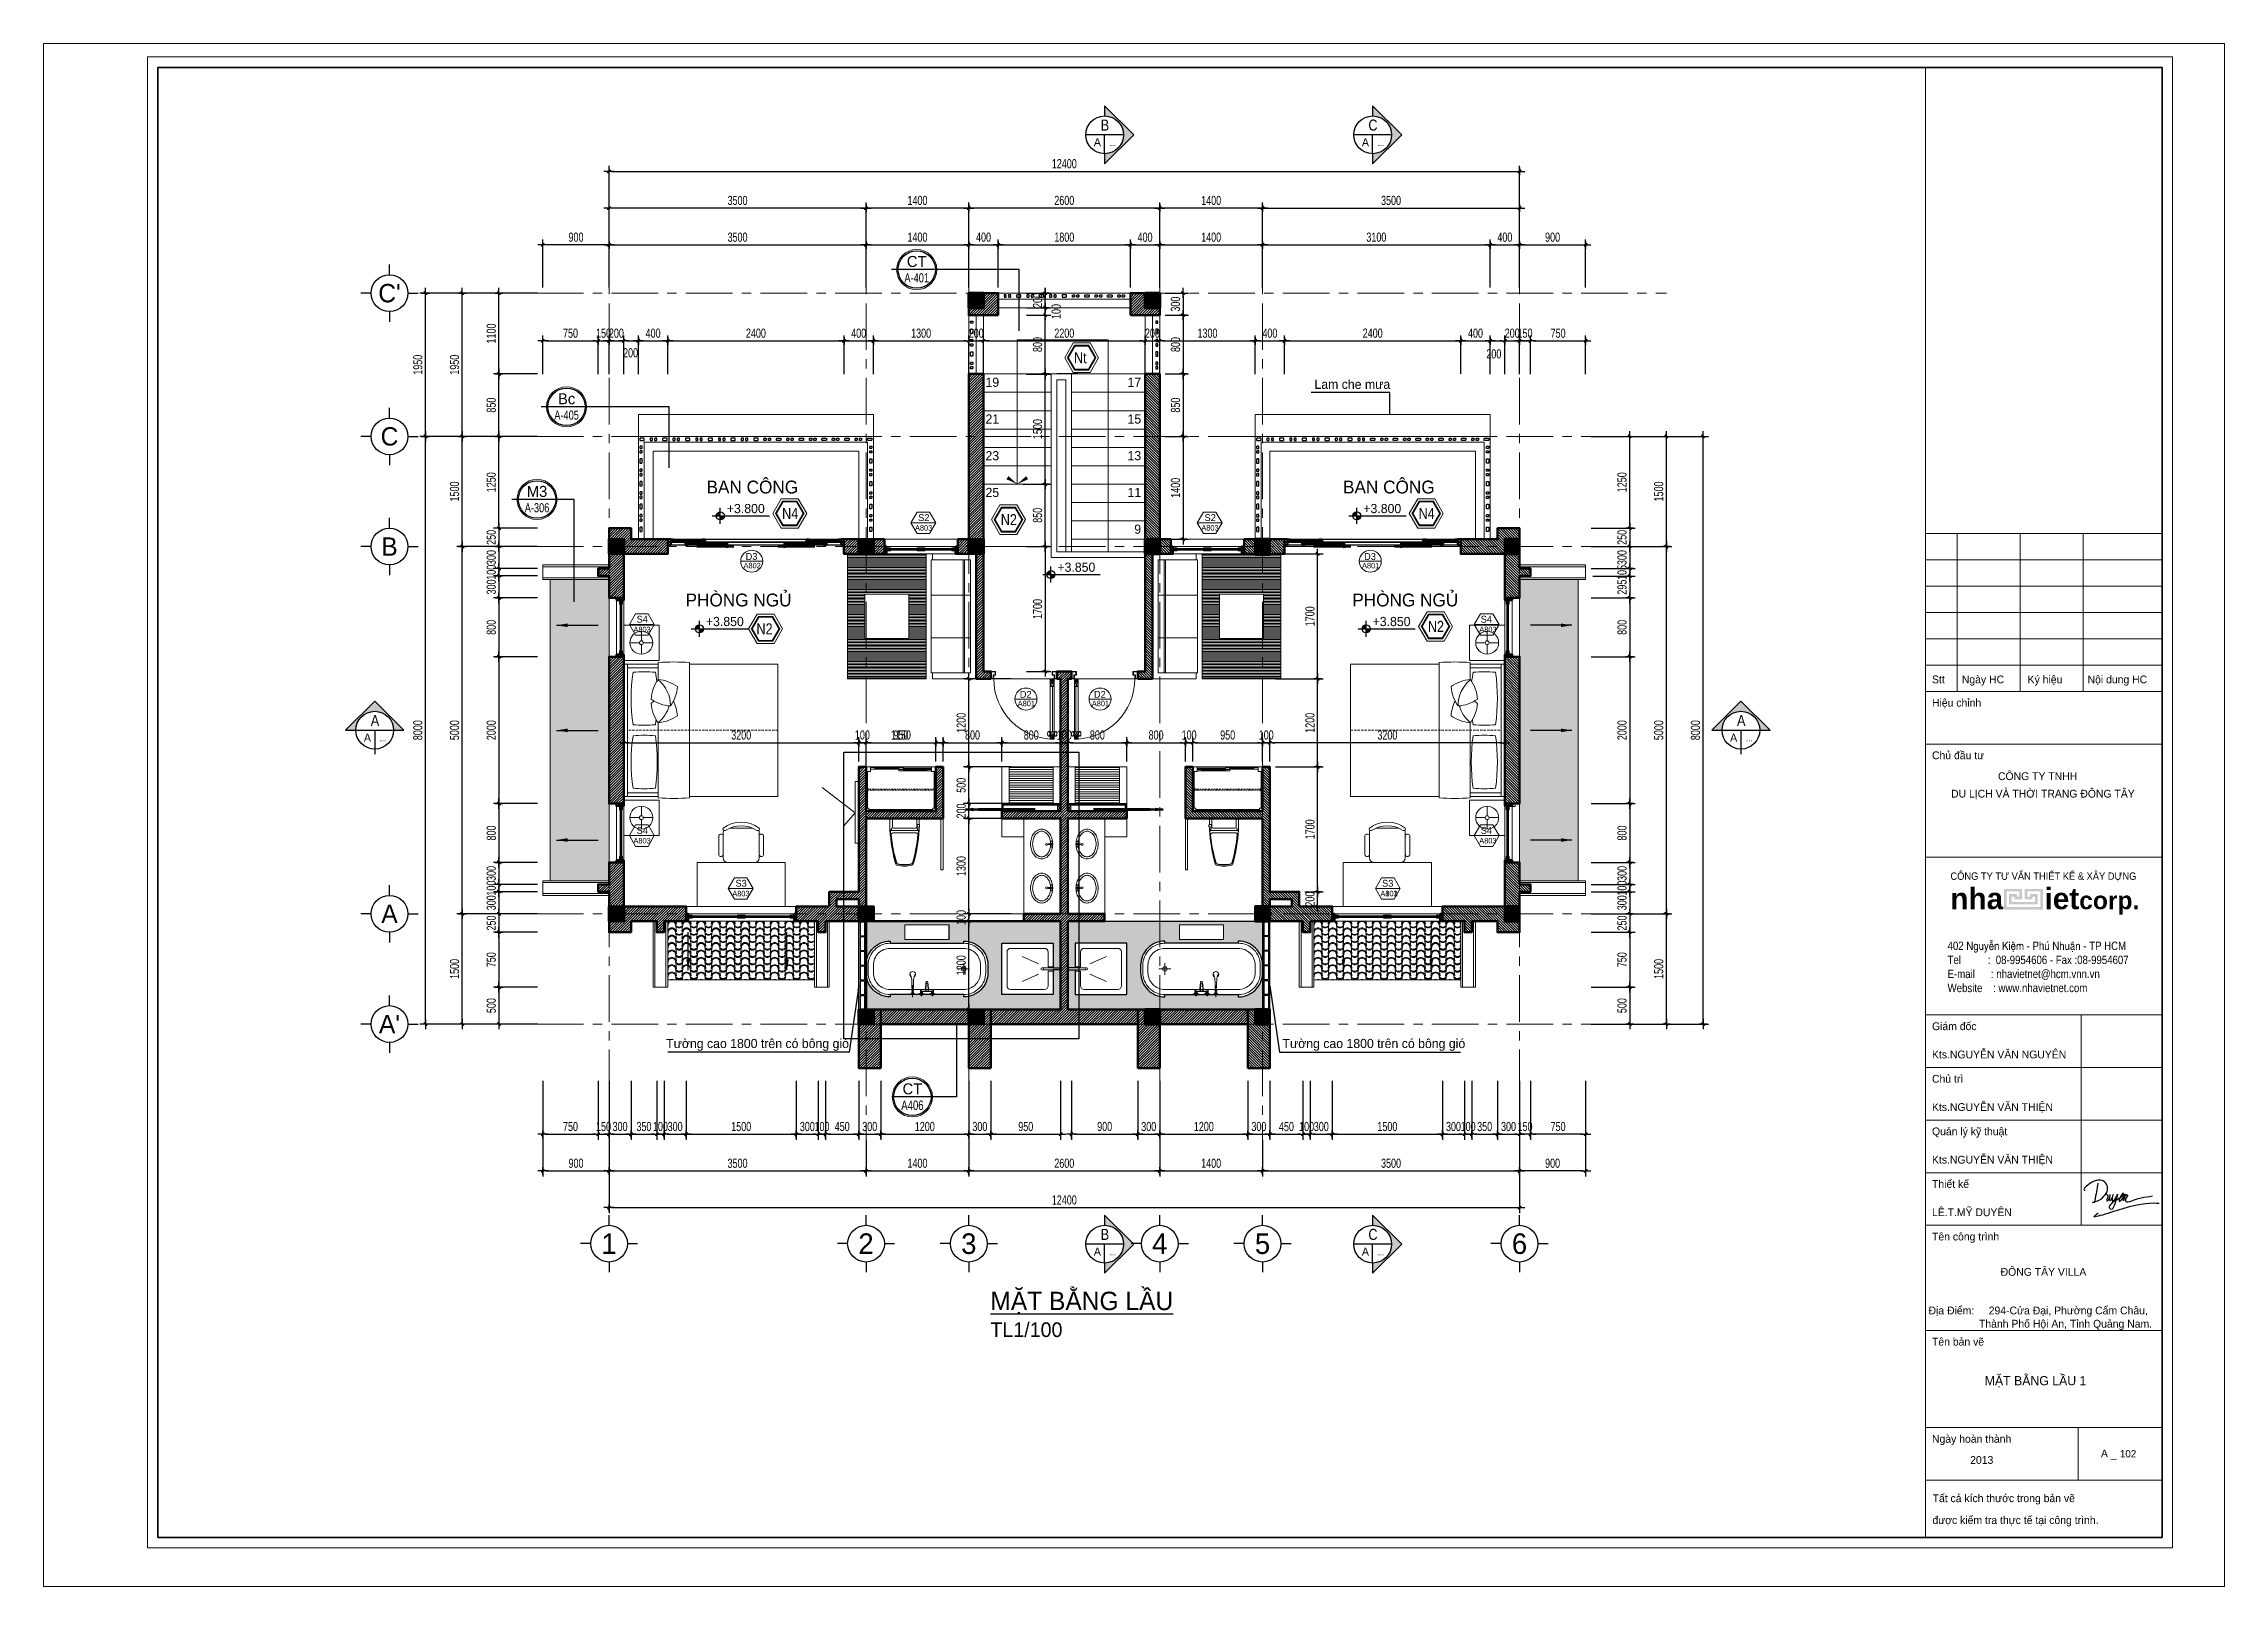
# Model space of a CAD drawing. Header units: inches. Extents: x 88947 to 296847, y 35049 to 161062.
# Drawn here: x 148347 to 178047, y 56051 to 77053 of the extents above; entities that cross this region are included whole.
import ezdxf
from ezdxf.enums import TextEntityAlignment as Align
from ezdxf.xclip import XClip

# ---------------------------------------------------------------- set-up
doc = ezdxf.new("R2010")
doc.units = ezdxf.units.IN
doc.header["$MEASUREMENT"] = 0
doc.header["$XCLIPFRAME"] = 0
doc.header["$PDMODE"] = 1
for name, pattern in [('ACAD_ISO03W100', [30, 12, -18]), ('CENTER', [50.8, 31.75, -6.35, 6.35, -6.35]), ('DASHED2', [9.525, 6.35, -3.175]), ('HIDDEN', [0.375, 0.25, -0.125])]:
    doc.linetypes.add(name, pattern=pattern)
for name, color, linetype in [('$AUDIT_BAD_LAYER1', 7, 'Continuous'), ('NHO', 8, 'Continuous'), ('text', 2, 'Continuous')]:
    doc.layers.add(name, color=color, linetype=linetype)
for name, color, linetype, lineweight in [('0.15', 175, 'Continuous', 20), ('0.4', 1, 'Continuous', 30), ('A-Dims', 145, 'Continuous', 25), ('A-Text', 30, 'Continuous', 9), ('A-Wall', 2, 'Continuous', 35), ('CUA', 42, 'Continuous', 20), ('DIM', 7, 'Continuous', 25), ('DOOR', 142, 'Continuous', 15), ('GHICHU', 40, 'Continuous', 18), ('HACTH', 8, 'Continuous', 5), ('HATCH', 8, 'Continuous', 5), ('KHUNG 1', 6, 'Continuous', 70), ('KHUNG 2', 144, 'Continuous', 18), ('KY HIEU', 4, 'Continuous', 25), ('mb$0$CUA', 42, 'Continuous', 20), ('mb$0$HATCH', 69, 'Continuous', 15), ('mb$0$net cat', 51, 'Continuous', 50), ('mb$0$net manh', 251, 'Continuous', 5), ('Net thay', 3, 'Continuous', 25), ('NETMANH', 192, 'Continuous', 18), ('netthay', 254, 'Continuous', 25), ('THAY', 3, 'Continuous', 18), ('TRUC', 252, 'ACAD_ISO03W100', 13), ('TUONG', 4, 'Continuous', 50), ('vdung', 56, 'Continuous', 9)]:
    doc.layers.add(name, color=color, linetype=linetype, lineweight=lineweight)
doc.styles.add('AVO-B', font='VAVOB.TTF')
doc.styles.add('DDCo-B-Helve-condense', font='VHELVCB.TTF')
doc.styles.add('FRANKO', font='VFRANKO.TTF')
doc.styles.add('KH-TEXT', font='VAVON.TTF')
doc.styles.add('KHUNGTEN', font='VHELVEB.TTF')
doc.styles.add('TAS-MTEXT', font='VAVOB.TTF', dxfattribs={"width": 0.75})
doc.styles.add('TEXT', font='VHELVCN.TTF')
doc.styles.add('VHELVEN', font='VHELVEN.TTF')
doc.styles.add('VNI-HELVE-CONDENSE', font='VNARIAL.TTF', dxfattribs={"width": 0.7})
doc.dimstyles.new('TAS-100', dxfattribs={"dimscale": 50, "dimtxt": 2.5, "dimasz": 0.7, "dimexe": 1.5, "dimexo": 1.5, "dimgap": 0.8, "dimtad": 1, "dimdec": 0, "dimzin": 3, "dimdsep": 46, "dimtxsty": 'VNI-HELVE-CONDENSE', "dimblk": 'TICK', "dimcen": 2.5, "dimclrt": 71, "dimazin": 2, "dimtfac": 0.75, "dimtdec": 0, "dimtix": 1, "dimtmove": 2, "dimatfit": 2, "dimldrblk": 'TICK123', "dimfxl": 1.5, "dimtolj": 1, "dimtzin": 0, "dimarcsym": 0})
doc.dimstyles.new('TAS-50', dxfattribs={"dimscale": 25, "dimtxt": 2.5, "dimasz": 0.7, "dimexe": 1.5, "dimexo": 1.5, "dimgap": 0.8, "dimtad": 1, "dimdec": 0, "dimzin": 3, "dimdsep": 46, "dimtxsty": 'VNI-HELVE-CONDENSE', "dimblk": 'TICK', "dimcen": 2.5, "dimclrt": 71, "dimazin": 2, "dimtfac": 0.75, "dimtdec": 0, "dimtix": 1, "dimtmove": 2, "dimatfit": 2, "dimldrblk": 'TICK123', "dimfxl": 1.5, "dimtolj": 1, "dimtzin": 0, "dimarcsym": 0})
doc.dimstyles.new('TL 100', dxfattribs={"dimscale": 100, "dimtxt": 1.25, "dimasz": 0.5, "dimexe": 1, "dimexo": 1, "dimgap": 0.5, "dimtad": 1, "dimdec": 0, "dimzin": 3, "dimdsep": 46, "dimtxsty": 'VNI-HELVE-CONDENSE', "dimblk": 'DOT', "dimcen": 2, "dimclrt": 7, "dimazin": 2, "dimtfac": 0.75, "dimtdec": 0, "dimtix": 1, "dimtmove": 2, "dimatfit": 2, "dimfxl": 1.5, "dimtolj": 1, "dimtzin": 0, "dimarcsym": 0})
doc.dimstyles.new('TL 50', dxfattribs={"dimscale": 50, "dimtxt": 1.25, "dimasz": 0.5, "dimexe": 1, "dimexo": 1, "dimgap": 0.5, "dimtad": 1, "dimdec": 0, "dimzin": 3, "dimdsep": 46, "dimtxsty": 'VNI-HELVE-CONDENSE', "dimblk": 'DOT', "dimcen": 2, "dimclrt": 7, "dimazin": 2, "dimtfac": 0.75, "dimtdec": 0, "dimtix": 1, "dimtmove": 2, "dimatfit": 2, "dimfxl": 1.5, "dimtolj": 1, "dimtzin": 0, "dimarcsym": 0})
doc.dimstyles.new('TL100', dxfattribs={"dimscale": 0, "dimtxt": 250, "dimasz": 200, "dimexe": 100, "dimexo": 100, "dimgap": 100, "dimtad": 1, "dimdec": 0, "dimzin": 0, "dimdsep": 46, "dimtxsty": 'VNI-HELVE-CONDENSE', "dimblk": 'ARCHTICK', "dimcen": -6, "dimdle": 10, "dimclrd": 253, "dimclre": 256, "dimclrt": 256, "dimadec": 0, "dimazin": 0, "dimtfac": 0.005, "dimtdec": 0, "dimtix": 1, "dimtmove": 2, "dimatfit": 3, "dimldrblk": 'CLOSEDBLANK', "dimfxl": 1, "dimtolj": 1, "dimtzin": 0, "dimlwd": -1, "dimarcsym": 0})
pattern_1 = [(90, (82257.75, 48618.47), (-100, 200), [25, -175]), (90, (82245.25, 48618.47), (-100, 200), [25, -75]), (90, (82232.75, 48718.47), (-100, 200), [25, -175]), (90, (82295.25, 48568.47), (-100, 200), [12.5, -100, 12.5, -75]), (135, (82270.25, 48580.97), (-100.00003, 6e-15), [17.6777, -265.165]), (135, (82232.75, 48568.47), (-100.00003, 6e-15), [12.63, -270.2127]), (135, (82220.25, 48568.47), (-100.00003, 6e-15), [15.15, -267.6927]), (225, (82220.25, 48693.47), (-100.00003, 6e-15), [15.15, -267.6927]), (225, (82232.75, 48693.47), (-100.00003, 6e-15), [12.63, -270.2127]), (225, (82270.25, 48680.97), (-100.00003, 6e-15), [17.6777, -265.165]), (116.56505, (82270.25, 48593.47), (-100, 4.5e-05), [27.9509, -195.6559]), (116.56505, (82257.75, 48593.47), (-100, 4.5e-05), [27.9509, -195.6559]), (116.56505, (82245.25, 48543.47), (-100, 4.5e-05), [27.9509, -195.6559]), (116.56505, (82232.75, 48543.47), (-100, 4.5e-05), [27.9509, -195.6559]), (153.43495, (82295.25, 48568.47), (-100, -4.5e-05), [27.9509, -419.2627]), (153.43495, (82295.25, 48580.97), (-100, -4.5e-05), [27.9509, -419.2627]), (206.56505, (82295.25, 48680.97), (-100, 4.5e-05), [27.9509, -419.2627]), (206.56505, (82295.25, 48693.47), (-100, 4.5e-05), [27.9509, -419.2627]), (243.43495, (82270.25, 48668.47), (-100, -4.5e-05), [27.9509, -195.6559]), (243.43495, (82257.75, 48668.47), (-100, -4.5e-05), [27.9509, -195.6559]), (243.43495, (82245.25, 48718.47), (-100, -4.5e-05), [27.9509, -195.6559]), (243.43495, (82232.75, 48718.47), (-100, -4.5e-05), [27.9509, -195.6559]), (172.874984, (82295.249, 48568.469), (-100.0000155, -2.54e-05), [100.7782, -1511.6733]), (187.125016, (82295.249, 48693.469), (-100.0000155, 2.54e-05), [100.7782, -1511.6733])]
pattern_2 = [(0, (82890.15, 48901.93), (200, 100), [25, -175]), (0, (82890.15, 48914.43), (200, 100), [25, -75]), (0, (82990.15, 48926.93), (200, 100), [25, -175]), (0, (82840.15, 48864.43), (200, 100), [12.5, -100, 12.5, -75]), (45, (82852.65, 48889.425), (0, 100.00003), [17.6777, -265.165]), (45, (82840.15, 48926.925), (0, 100.00003), [12.63, -270.2127]), (45, (82840.15, 48939.425), (0, 100.00003), [15.15, -267.6927]), (135, (82965.15, 48939.425), (0, 100.00003), [15.15, -267.6927]), (135, (82965.15, 48926.925), (0, 100.00003), [12.63, -270.2127]), (135, (82952.65, 48889.425), (0, 100.00003), [17.6777, -265.165]), (26.56505, (82865.15, 48889.425), (4.5e-05, 100), [27.9509, -195.6559]), (26.56505, (82865.15, 48901.925), (4.5e-05, 100), [27.9509, -195.6559]), (26.56505, (82815.15, 48914.425), (4.5e-05, 100), [27.9509, -195.6559]), (26.56505, (82815.15, 48926.925), (4.5e-05, 100), [27.9509, -195.6559]), (63.43495, (82840.147, 48864.425), (-4.5e-05, 100), [27.9509, -419.2627]), (63.43495, (82852.647, 48864.425), (-4.5e-05, 100), [27.9509, -419.2627]), (116.56505, (82952.647, 48864.425), (4.5e-05, 100), [27.9509, -419.2627]), (116.56505, (82965.147, 48864.425), (4.5e-05, 100), [27.9509, -419.2627]), (153.43495, (82940.15, 48889.425), (-4.5e-05, 100), [27.9509, -195.6559]), (153.43495, (82940.15, 48901.925), (-4.5e-05, 100), [27.9509, -195.6559]), (153.43495, (82990.15, 48914.425), (-4.5e-05, 100), [27.9509, -195.6559]), (153.43495, (82990.15, 48926.925), (-4.5e-05, 100), [27.9509, -195.6559]), (82.874984, (82840.147, 48864.425), (-2.54e-05, 100.0000155), [100.7782, -1511.6733]), (97.125016, (82965.147, 48864.425), (2.54e-05, 100.0000155), [100.7782, -1511.6733])]

msp = doc.modelspace()

# ---------------------------------------------------------------- texts
at = {"layer": 'KY HIEU', "style": 'DDCo-B-Helve-condense'}
for s, p in [('Nt', (162379.9, 72702.7)), ('N4', (158404.9, 70582.5)), ('N4', (167073.3, 70582.5)), ('N2', (161382.8, 70498.1)), ('N2', (158055.5, 69011.5)), ('N2', (167199.7, 69044.6))]:
    msp.add_text(s, height=150, dxfattribs=at).set_placement(p)
at = {"layer": 'text', "linetype": 'Continuous'}
for s, height, style, p in [('A', 110, 'AVO-B', (162698.6, 75655)), ('B', 150, 'DDCo-B-Helve-condense', (162801.7, 75869.8)), ('A', 110, 'AVO-B', (166348.6, 75655)), ('C', 150, 'DDCo-B-Helve-condense', (166451.7, 75869.8)), ('...', 90, 'DDCo-B-Helve-condense', (162910.2, 75659)), ('...', 90, 'DDCo-B-Helve-condense', (166560.2, 75659)), ('A', 150, 'DDCo-B-Helve-condense', (152860.4, 67764.6)), ('A', 150, 'DDCo-B-Helve-condense', (171467.2, 67764.6)), ('A', 110, 'AVO-B', (152757.4, 67549.8)), ('...', 90, 'DDCo-B-Helve-condense', (152968.9, 67553.8)), ('A', 110, 'AVO-B', (171364.1, 67549.8)), ('...', 90, 'DDCo-B-Helve-condense', (171575.7, 67553.8)), ('B', 150, 'DDCo-B-Helve-condense', (162801.7, 60767.7)), ('C', 150, 'DDCo-B-Helve-condense', (166451.7, 60767.7)), ('A', 110, 'AVO-B', (162698.6, 60552.9)), ('A', 110, 'AVO-B', (166348.6, 60552.9)), ('...', 90, 'DDCo-B-Helve-condense', (162910.2, 60556.9)), ('...', 90, 'DDCo-B-Helve-condense', (166560.2, 60556.9))]:
    msp.add_text(s, height=height, dxfattribs=dict(at, style=style)).set_placement(p, align=Align.CENTER)
at = {"layer": 'text', "style": 'FRANKO'}
for s, p in [('CT', (160238, 74012.8)), ('Bc', (155469.8, 72144)), ('M3', (155067.2, 70882.8)), ('CT', (160179.4, 62749.5))]:
    msp.add_text(s, height=150, dxfattribs=at).set_placement(p, align=Align.CENTER)
at = {"layer": 'text', "style": 'TAS-MTEXT', "width": 0.75}
for s, height, p in [('A-401', 125, (160238, 73802.6)), ('A-405', 125, (155469.8, 71933.8)), ('A-306', 125, (155067.2, 70672.6)), ('A406', 130, (160179.4, 62535.1))]:
    msp.add_text(s, height=height, dxfattribs=at).set_placement(p, align=Align.CENTER)
at = {"layer": 'text', "style": 'FRANKO'}
for s, height, p in [('19', 125, (161174.9, 72381)), ('17', 125, (163109.1, 72381)), ('Lam che möa', 125, (165654.8, 72354)), ('21', 125, (161174.9, 71881)), ('15', 125, (163109.1, 71881)), ('23', 125, (161174.9, 71381)), ('13', 125, (163109.1, 71381)), ('BAN COÂNG', 175, (157375.3, 70929.6)), ('25', 125, (161174.9, 70881)), ('11', 125, (163109.1, 70881)), ('BAN COÂNG', 175, (166043.8, 70929.6)), ('9', 125, (163200.9, 70381)), ('PHOØNG NGUÛ', 175, (157090.2, 69391.7)), ('PHOØNG NGUÛ', 175, (166170.1, 69391.7)), ('Töôøng cao 1800 treân coù boâng gioù ', 125, (156826, 63379.5)), ('Töôøng cao 1800 treân coù boâng gioù ', 125, (165219.3, 63379.5)), ('MAËT BAÈNG LAÀU 1', 125, (174783.4, 58788.6)), ('102', 100, (176624.1, 57806.2))]:
    msp.add_text(s, height=height, dxfattribs=at).set_placement(p)
at = {"layer": 'text', "insert": (161241.5, 60062.4), "char_height": 250, "width": 3670.646, "attachment_point": 1, "style": 'FRANKO'}
msp.add_mtext('{\\LMAËT BAÈNG LAÀU \\P\\H0.8x;\\lTL1/100}', dxfattribs=at)

# ---------------------------------------------------------------- blocks, each defined once
blk = doc.blocks.new('A$C572C6810')
at = {"layer": 'mb$0$HATCH'}
h = blk.add_hatch(dxfattribs=at)
h.set_pattern_fill('ANSI32', color=256, style=0)
h.set_pattern_definition([(315, (-1420, -132.5), (-6.73519, -6.73519), []), (315, (-1415.51, -132.5), (-6.73519, -6.73519), [])])
h.paths.add_polyline_path([(-1420, -142.5), (-800, -142.5), (-800, -132.5), (-1420, -132.5)])
h = blk.add_hatch(dxfattribs=at)
h.set_pattern_fill('ANSI32', color=256, style=0)
h.set_pattern_definition([(225, (-80, -132.5), (6.73519, -6.73519), []), (225, (-84.49, -132.5), (6.73519, -6.73519), [])])
h.paths.add_polyline_path([(-80, -142.5), (-700, -142.5), (-700, -132.5), (-80, -132.5)])
at = {"layer": 'mb$0$CUA'}
for points in [[(-1500, -200), (0, -200), (0, 0), (-1500, 0)], [(-30, -200), (-30, -100), (-1470, -100), (-1470, -200)], [(-30, -150), (-30, -100), (-1470, -100), (-1470, -150)], [(-750, -125), (-750, -150), (-1420, -150), (-1420, -125)], [(-1420, -142.5), (-800, -142.5), (-800, -132.5), (-1420, -132.5)], [(-750, -125), (-750, -150), (-80, -150), (-80, -125)], [(-80, -142.5), (-700, -142.5), (-700, -132.5), (-80, -132.5)]]:
    blk.add_lwpolyline(points, close=True, dxfattribs=at)
at = {"layer": 'mb$0$net cat'}
for points in [[(-1500, -200), (-1500, -100), (-1470, -100), (-1470, -200)], [(-1470, -125), (-1470, -150), (-1420, -150), (-1420, -125)], [(-750, -125), (-750, -150), (-800, -150), (-800, -125)], [(-750, -125), (-750, -150), (-700, -150), (-700, -125)], [(-30, -125), (-30, -150), (-80, -150), (-80, -125)], [(0, -200), (0, -100), (-30, -100), (-30, -200)]]:
    blk.add_lwpolyline(points, close=True, dxfattribs=at)
at = {"layer": 'mb$0$net manh'}
for points in [[(-1500, -200), (-1470, -100)], [(-1470, -200), (-1500, -100)], [(-1470, -150), (-1420, -125)], [(-1470, -125), (-1420, -150)], [(-750, -150), (-800, -125)], [(-750, -125), (-800, -150)], [(-750, -150), (-700, -125)], [(-750, -125), (-700, -150)], [(-30, -150), (-80, -125)], [(-30, -125), (-80, -150)], [(0, -200), (-30, -100)], [(-30, -200), (0, -100)]]:
    blk.add_lwpolyline(points, dxfattribs=at)
blk = doc.blocks.new('TICK')
at = {"layer": 'A-Dims', "color": 1}
for p, q in [((-2, 0), (2, 0)), ((0, 1.5), (0, -1.5))]:
    blk.add_line(p, q, dxfattribs=at)
at = {"layer": 'A-Dims', "color": 1, "const_width": 0.788}
blk.add_lwpolyline([(-0.33, -0.35), (0.38, 0.38)], dxfattribs=at)
at = {"layer": 'A-Dims', "color": 1, "const_width": 0.394}
for points in [[(0.24, 0.52, -0.414214), (0.52, 0.52, -1)], [(0.52, 0.52, -0.414214), (0.52, 0.24, -1)], [(-0.47, -0.21, 0.414214), (-0.47, -0.49, 1)], [(-0.47, -0.49, 0.414214), (-0.19, -0.49, 1)]]:
    blk.add_lwpolyline(points, format="xyb", dxfattribs=at)
blk = doc.blocks.new('*D49')
at = {"layer": 'Defpoints', "color": 0}
for p in [(156048, 62207), (159548, 62207), (159548, 61707)]:
    blk.add_point(p, dxfattribs=at)
at = {"layer": 'DIM', "color": 0, "lineweight": -2}
for p, q in [((156048, 62132), (156048, 61632)), ((159548, 62132), (159548, 61632)), ((156083, 61707), (159513, 61707))]:
    blk.add_line(p, q, dxfattribs=at)
at = {"layer": 'DIM', "color": 0, "lineweight": -2, "xscale": 35, "yscale": 35, "zscale": 35, "rotation": 180}
blk.add_blockref('TICK', (156048, 61707), dxfattribs=at)
at = {"layer": 'DIM', "color": 0, "lineweight": -2, "xscale": 35, "yscale": 35, "zscale": 35}
blk.add_blockref('TICK', (159548, 61707), dxfattribs=at)
at = {"layer": 'DIM', "color": 71, "insert": (157798, 61811), "char_height": 125, "attachment_point": 5, "style": 'VNI-HELVE-CONDENSE'}
blk.add_mtext('\\A1;3500', dxfattribs=at)
blk = doc.blocks.new('TICK123')
at = {"layer": 'A-Dims', "color": 1}
blk.add_lwpolyline([(0.05, 0, 0, 0.84, 0), (-2.11, 0, 8.4, 8.4, 0)], format="xyseb", dxfattribs=at)
blk = doc.blocks.new('*D50')
at = {"layer": 'Defpoints', "color": 0}
for p in [(159548, 62207), (160948, 62207), (160948, 61707)]:
    blk.add_point(p, dxfattribs=at)
at = {"layer": 'DIM', "color": 0, "lineweight": -2}
for p, q in [((159548, 62132), (159548, 61632)), ((160948, 62132), (160948, 61632)), ((159583, 61707), (160913, 61707))]:
    blk.add_line(p, q, dxfattribs=at)
at = {"layer": 'DIM', "color": 0, "lineweight": -2, "xscale": 35, "yscale": 35, "zscale": 35, "rotation": 180}
blk.add_blockref('TICK', (159548, 61707), dxfattribs=at)
at = {"layer": 'DIM', "color": 0, "lineweight": -2, "xscale": 35, "yscale": 35, "zscale": 35}
blk.add_blockref('TICK', (160948, 61707), dxfattribs=at)
at = {"layer": 'DIM', "color": 71, "insert": (160248, 61811), "char_height": 125, "attachment_point": 5, "style": 'VNI-HELVE-CONDENSE'}
blk.add_mtext('\\A1;1400', dxfattribs=at)
blk = doc.blocks.new('*D51')
at = {"layer": 'Defpoints', "color": 0}
for p in [(160948, 62207), (163548, 62207), (163548, 61707)]:
    blk.add_point(p, dxfattribs=at)
at = {"layer": 'DIM', "color": 0, "lineweight": -2}
for p, q in [((160948, 62132), (160948, 61632)), ((163548, 62132), (163548, 61632)), ((160983, 61707), (163513, 61707))]:
    blk.add_line(p, q, dxfattribs=at)
at = {"layer": 'DIM', "color": 0, "lineweight": -2, "xscale": 35, "yscale": 35, "zscale": 35, "rotation": 180}
blk.add_blockref('TICK', (160948, 61707), dxfattribs=at)
at = {"layer": 'DIM', "color": 0, "lineweight": -2, "xscale": 35, "yscale": 35, "zscale": 35}
blk.add_blockref('TICK', (163548, 61707), dxfattribs=at)
at = {"layer": 'DIM', "color": 71, "insert": (162248, 61811), "char_height": 125, "attachment_point": 5, "style": 'VNI-HELVE-CONDENSE'}
blk.add_mtext('\\A1;2600', dxfattribs=at)
blk = doc.blocks.new('*D52')
at = {"layer": 'Defpoints', "color": 0}
for p in [(163548, 62207), (164948, 62207), (164948, 61707)]:
    blk.add_point(p, dxfattribs=at)
at = {"layer": 'DIM', "color": 0, "lineweight": -2}
for p, q in [((163548, 62132), (163548, 61632)), ((164948, 62132), (164948, 61632)), ((163583, 61707), (164913, 61707))]:
    blk.add_line(p, q, dxfattribs=at)
at = {"layer": 'DIM', "color": 0, "lineweight": -2, "xscale": 35, "yscale": 35, "zscale": 35, "rotation": 180}
blk.add_blockref('TICK', (163548, 61707), dxfattribs=at)
at = {"layer": 'DIM', "color": 0, "lineweight": -2, "xscale": 35, "yscale": 35, "zscale": 35}
blk.add_blockref('TICK', (164948, 61707), dxfattribs=at)
at = {"layer": 'DIM', "color": 71, "insert": (164248, 61811), "char_height": 125, "attachment_point": 5, "style": 'VNI-HELVE-CONDENSE'}
blk.add_mtext('\\A1;1400', dxfattribs=at)
blk = doc.blocks.new('*D53')
at = {"layer": 'Defpoints', "color": 0}
for p in [(164948, 62207), (168448, 62207), (168448, 61707)]:
    blk.add_point(p, dxfattribs=at)
at = {"layer": 'DIM', "color": 0, "lineweight": -2}
for p, q in [((164948, 62132), (164948, 61632)), ((168448, 62132), (168448, 61632)), ((164983, 61707), (168413, 61707))]:
    blk.add_line(p, q, dxfattribs=at)
at = {"layer": 'DIM', "color": 0, "lineweight": -2, "xscale": 35, "yscale": 35, "zscale": 35, "rotation": 180}
blk.add_blockref('TICK', (164948, 61707), dxfattribs=at)
at = {"layer": 'DIM', "color": 0, "lineweight": -2, "xscale": 35, "yscale": 35, "zscale": 35}
blk.add_blockref('TICK', (168448, 61707), dxfattribs=at)
at = {"layer": 'DIM', "color": 71, "insert": (166698, 61811), "char_height": 125, "attachment_point": 5, "style": 'VNI-HELVE-CONDENSE'}
blk.add_mtext('\\A1;3500', dxfattribs=at)
blk = doc.blocks.new('*D54')
at = {"layer": 'Defpoints', "color": 0}
for p in [(156048, 62207), (168448, 62207), (168448, 61207)]:
    blk.add_point(p, dxfattribs=at)
at = {"layer": 'DIM', "color": 0, "lineweight": -2}
for p, q in [((156048, 62132), (156048, 61132)), ((168448, 62132), (168448, 61132)), ((156083, 61207), (168413, 61207))]:
    blk.add_line(p, q, dxfattribs=at)
at = {"layer": 'DIM', "color": 0, "lineweight": -2, "xscale": 35, "yscale": 35, "zscale": 35, "rotation": 180}
blk.add_blockref('TICK', (156048, 61207), dxfattribs=at)
at = {"layer": 'DIM', "color": 0, "lineweight": -2, "xscale": 35, "yscale": 35, "zscale": 35}
blk.add_blockref('TICK', (168448, 61207), dxfattribs=at)
at = {"layer": 'DIM', "color": 71, "insert": (162248, 61311), "char_height": 125, "attachment_point": 5, "style": 'VNI-HELVE-CONDENSE'}
blk.add_mtext('\\A1;12400', dxfattribs=at)
blk = doc.blocks.new('*D55')
at = {"layer": 'Defpoints', "color": 0}
for p in [(154048, 65207), (155148, 65207), (155148, 63707)]:
    blk.add_point(p, dxfattribs=at)
at = {"layer": 'DIM', "color": 0, "lineweight": -2}
for p, q in [((155073, 65207), (153973, 65207)), ((154048, 63742), (154048, 65172)), ((155073, 63707), (153973, 63707))]:
    blk.add_line(p, q, dxfattribs=at)
at = {"layer": 'DIM', "color": 0, "lineweight": -2, "xscale": 35, "yscale": 35, "zscale": 35}
for p, rotation in [((154048, 65207), 90), ((154048, 63707), 270)]:
    blk.add_blockref('TICK', p, dxfattribs=dict(at, rotation=rotation))
at = {"layer": 'DIM', "color": 71, "insert": (153944, 64457), "char_height": 125, "attachment_point": 5, "rotation": 90, "style": 'VNI-HELVE-CONDENSE'}
blk.add_mtext('\\A1;1500', dxfattribs=at)
blk = doc.blocks.new('*D56')
at = {"layer": 'Defpoints', "color": 0}
for p in [(154048, 70207), (155148, 70207), (155148, 65207)]:
    blk.add_point(p, dxfattribs=at)
at = {"layer": 'DIM', "color": 0, "lineweight": -2}
for p, q in [((155073, 70207), (153973, 70207)), ((154048, 65242), (154048, 70172)), ((155073, 65207), (153973, 65207))]:
    blk.add_line(p, q, dxfattribs=at)
at = {"layer": 'DIM', "color": 0, "lineweight": -2, "xscale": 35, "yscale": 35, "zscale": 35}
for p, rotation in [((154048, 70207), 90), ((154048, 65207), 270)]:
    blk.add_blockref('TICK', p, dxfattribs=dict(at, rotation=rotation))
at = {"layer": 'DIM', "color": 71, "insert": (153944, 67707), "char_height": 125, "attachment_point": 5, "rotation": 90, "style": 'VNI-HELVE-CONDENSE'}
blk.add_mtext('\\A1;5000', dxfattribs=at)
blk = doc.blocks.new('*D57')
at = {"layer": 'Defpoints', "color": 0}
for p in [(154048, 71707), (155148, 71707), (155148, 70207)]:
    blk.add_point(p, dxfattribs=at)
at = {"layer": 'DIM', "color": 0, "lineweight": -2}
for p, q in [((155073, 71707), (153973, 71707)), ((154048, 70242), (154048, 71672)), ((155073, 70207), (153973, 70207))]:
    blk.add_line(p, q, dxfattribs=at)
at = {"layer": 'DIM', "color": 0, "lineweight": -2, "xscale": 35, "yscale": 35, "zscale": 35}
for p, rotation in [((154048, 71707), 90), ((154048, 70207), 270)]:
    blk.add_blockref('TICK', p, dxfattribs=dict(at, rotation=rotation))
at = {"layer": 'DIM', "color": 71, "insert": (153944, 70957), "char_height": 125, "attachment_point": 5, "rotation": 90, "style": 'VNI-HELVE-CONDENSE'}
blk.add_mtext('\\A1;1500', dxfattribs=at)
blk = doc.blocks.new('*D58')
at = {"layer": 'Defpoints', "color": 0}
for p in [(153548, 71707), (155148, 71707), (155148, 63707)]:
    blk.add_point(p, dxfattribs=at)
at = {"layer": 'DIM', "color": 0, "lineweight": -2}
for p, q in [((155073, 71707), (153473, 71707)), ((153548, 63742), (153548, 71672)), ((155073, 63707), (153473, 63707))]:
    blk.add_line(p, q, dxfattribs=at)
at = {"layer": 'DIM', "color": 0, "lineweight": -2, "xscale": 35, "yscale": 35, "zscale": 35}
for p, rotation in [((153548, 71707), 90), ((153548, 63707), 270)]:
    blk.add_blockref('TICK', p, dxfattribs=dict(at, rotation=rotation))
at = {"layer": 'DIM', "color": 71, "insert": (153444, 67707), "char_height": 125, "attachment_point": 5, "rotation": 90, "style": 'VNI-HELVE-CONDENSE'}
blk.add_mtext('\\A1;8000', dxfattribs=at)
blk = doc.blocks.new('A$C22DF5D2D')
for points in [[(-10, 1159), (-123, 479), (-148, 421), (-212, 409), (-104, 451), (219, 660), (363, 901), (147, 1267), (-150, 1235), (-388, 1094), (-537, 889), (-506, 892)], [(2356, 378), (916, 165), (-61, -39), (0, 0), (-61, -39)], [(255, 700), (290, 728), (339, 743), (363, 705), (341, 552), (331, 483), (357, 485), (464, 729), (431, 561), (448, 495), (513, 535), (530, 566), (588, 726), (535, 529), (559, 486), (639, 526), (747, 742), (622, 304), (565, 189), (507, 143), (444, 188), (443, 257), (521, 382), (803, 578), (926, 655), (981, 729), (981, 766), (870, 665), (831, 456), (904, 515), (1051, 736), (976, 480), (1094, 717), (1127, 703), (1105, 634), (1056, 499), (1066, 460), (1148, 442), (1421, 530), (1656, 597), (2094, 666)]]:
    blk.add_spline(points, degree=3)
blk = doc.blocks.new('khung ten')
at = {"layer": '0.4'}
h = blk.add_hatch(color=256, dxfattribs=at)
h.paths.add_polyline_path([(303108, -206615), (302758, -206615), (302758, -207015), (303508, -207015), (303508, -206615), (303158, -206615), (303158, -206815), (303308, -206815), (303308, -206765), (303358, -206765), (303358, -206865), (302908, -206865), (302908, -206765), (302958, -206765), (302958, -206815), (303108, -206815)])
h.paths.add_polyline_path([(303058, -206665), (303058, -206765), (303008, -206765), (303008, -206715), (302858, -206715), (302858, -206915), (303408, -206915), (303408, -206715), (303258, -206715), (303258, -206765), (303208, -206765), (303208, -206665), (303458, -206665), (303458, -206965), (302808, -206965), (302808, -206665)], flags=16)
at = {"layer": '0.15', "ltscale": 0.7}
blk.add_line((301249, -213090), (305804, -213090), dxfattribs=at)
at = {"layer": 'A-Wall', "ltscale": 0.7}
blk.add_lwpolyline([(267204, -219099), (305804, -219099), (305804, -190799), (267204, -190799)], close=True, dxfattribs=at)
at = {"layer": 'KHUNG 2', "ltscale": 0.7}
for p, q in [((301249, -219099), (301249, -190799)), ((301249, -199776), (305804, -199776)), ((301856, -202813), (301856, -199776)), ((303071, -202813), (303071, -199776)), ((304286, -202813), (304286, -199776)), ((301249, -200282), (305804, -200282)), ((301249, -200789), (305804, -200789)), ((305804, -201295), (301249, -201295)), ((301249, -201801), (305804, -201801)), ((301249, -202307), (305804, -202307)), ((301249, -202813), (305804, -202813)), ((301249, -203826), (305804, -203826)), ((301249, -206004), (305804, -206004)), ((301249, -209041), (305804, -209041)), ((304246, -213090), (304246, -209041)), ((301249, -210053), (305804, -210053)), ((301249, -211065), (305804, -211065)), ((301249, -212078), (305804, -212078)), ((301249, -213090), (305804, -213090)), ((301249, -215115), (305804, -215115)), ((301249, -216986), (305804, -216986)), ((304185, -217998), (304185, -216986)), ((301249, -217998), (305804, -217998))]:
    blk.add_line(p, q, dxfattribs=at)
blk.add_lwpolyline([(267004, -219299), (306004, -219299), (306004, -190599), (267004, -190599)], close=True, dxfattribs=at)
at = {"layer": 'NETMANH', "ltscale": 0.7}
blk.add_lwpolyline([(265004, -220042), (307004, -220042), (307004, -190342), (265004, -190342)], close=True, dxfattribs=at)
at = {"layer": 'text', "linetype": 'Continuous', "xscale": 0.5, "yscale": 0.5, "zscale": 0.5}
blk.add_blockref('A$C22DF5D2D', (304573, -212860), dxfattribs=at)
at = {"layer": '$AUDIT_BAD_LAYER1', "color": 2, "linetype": 'Continuous', "style": 'KHUNGTEN', "width": 0.9}
blk.add_text('COÂNG TY TÖ VAÁN THIEÁT KEÁ & XAÂY DÖÏNG', height=142.53, dxfattribs=at).set_placement((303519, -206369), align=Align.MIDDLE_CENTER)
at = {"layer": '$AUDIT_BAD_LAYER1', "color": 2, "linetype": 'Continuous', "insert": (301673, -207630), "char_height": 161.97, "width": 6102.51, "attachment_point": 1, "style": 'KHUNGTEN'}
blk.add_mtext('{\\fVNI-Helve-Condense|b0|i0|c0|p2;402 Nguyeãn Kieäm - Phuù Nhuaän - TP HCM \\PTel          :  08-9954606 - Fax :08-9954607\\PE-mail      : nhavietnet@hcm.vnn.vn\\PWebsite    : www.nhavietnet.com}', dxfattribs=at)
at = {"layer": 'text', "linetype": 'Continuous', "style": 'FRANKO'}
for s, p in [('Stt', (301373, -202657)), ('Ngaøy HC', (301948, -202657)), ('Kyù hieäu', (303215, -202657)), ('Noäi dung HC', (304369, -202657)), ('Hieäu chænh', (301373, -203106)), ('Chuû ñaàu tö', (301373, -204118)), ('COÂNG TY TNHH ', (302644, -204520)), ('DU LÒCH VAØ THÔØI TRANG ÑOÂNG TAÂY', (301740, -204857)), ('Giaùm ñoác', (301373, -209334)), ('Kts.NGUYEÃN VAÊN NGUYEÂN', (301373, -209878)), ('Chuû trì', (301373, -210346)), ('Kts.NGUYEÃN VAÊN THIEÄN', (301373, -210890)), ('Quaûn lyù kyõ thuaät', (301373, -211358)), ('Kts.NGUYEÃN VAÊN THIEÄN', (301373, -211903)), ('Thieát keá', (301373, -212370)), ('LEÂ.T.MYÕ DUYEÂN', (301373, -212915)), ('Teân coâng trình', (301373, -213383)), ('ÑOÂNG TAÂY VILLA', (302695, -214063)), ('Ñòa Ñieåm:     294-Cöûa Ñaïi, Phöôøng Caåm Chaâu, ', (301306, -214806)), ('Thaønh Phoá Hoäi An, Tænh Quaûng Nam.', (302278, -215061)), ('Teân baûn veõ ', (301373, -215407)), ('Ngaøy hoaøn thaønh', (301373, -217278)), ('2013', (302108, -217684)), ('A _ ', (304627, -217560)), ('Taát caû kích thöôùc trong baûn veõ ', (301385, -218421)), ('ñöôïc kieåm tra thöïc teá taïi coâng trình.', (301381, -218842))]:
    blk.add_text(s, height=150, dxfattribs=at).set_placement(p)
at = {"layer": 'text', "linetype": 'Continuous', "insert": (303546, -206852), "char_height": 410.12, "width": 9417.44, "attachment_point": 5, "style": 'KHUNGTEN'}
blk.add_mtext('{\\fVNI-Helve|b1|i0|c0|p2;nha     iet\\H0.8274x;corp.}', dxfattribs=at)
blk = doc.blocks.new('*D59')
at = {"layer": 'Defpoints', "color": 0}
for p in [(154548, 71707), (155148, 71707), (155148, 70457)]:
    blk.add_point(p, dxfattribs=at)
at = {"layer": 'DIM', "color": 0, "lineweight": -2}
for p, q in [((155073, 71707), (154473, 71707)), ((154548, 70492), (154548, 71672)), ((155073, 70457), (154473, 70457))]:
    blk.add_line(p, q, dxfattribs=at)
at = {"layer": 'DIM', "color": 0, "lineweight": -2, "xscale": 35, "yscale": 35, "zscale": 35}
for p, rotation in [((154548, 71707), 90), ((154548, 70457), 270)]:
    blk.add_blockref('TICK', p, dxfattribs=dict(at, rotation=rotation))
at = {"layer": 'DIM', "color": 71, "insert": (154444, 71082), "char_height": 125, "attachment_point": 5, "rotation": 90, "style": 'VNI-HELVE-CONDENSE'}
blk.add_mtext('\\A1;1250', dxfattribs=at)
blk = doc.blocks.new('*D60')
at = {"layer": 'Defpoints', "color": 0}
for p in [(155148, 70457), (154548, 70207), (155148, 70207)]:
    blk.add_point(p, dxfattribs=at)
at = {"layer": 'DIM', "color": 0, "lineweight": -2}
for p, q in [((155073, 70457), (154473, 70457)), ((154548, 70492), (154548, 70527)), ((154548, 70457), (154548, 70207)), ((155073, 70207), (154473, 70207)), ((154548, 70172), (154548, 70137))]:
    blk.add_line(p, q, dxfattribs=at)
at = {"layer": 'DIM', "color": 0, "lineweight": -2, "xscale": 35, "yscale": 35, "zscale": 35}
for p, rotation in [((154548, 70457), 270), ((154548, 70207), 90)]:
    blk.add_blockref('TICK', p, dxfattribs=dict(at, rotation=rotation))
at = {"layer": 'DIM', "color": 71, "insert": (154444, 70332), "char_height": 125, "attachment_point": 5, "rotation": 90, "style": 'VNI-HELVE-CONDENSE'}
blk.add_mtext('\\A1;250', dxfattribs=at)
blk = doc.blocks.new('*D61')
at = {"layer": 'Defpoints', "color": 0}
for p in [(155148, 70207), (154548, 69907), (155148, 69907)]:
    blk.add_point(p, dxfattribs=at)
at = {"layer": 'DIM', "color": 0, "lineweight": -2}
for p, q in [((155073, 70207), (154473, 70207)), ((154548, 70172), (154548, 69942)), ((155073, 69907), (154473, 69907))]:
    blk.add_line(p, q, dxfattribs=at)
at = {"layer": 'DIM', "color": 0, "lineweight": -2, "xscale": 35, "yscale": 35, "zscale": 35}
for p, rotation in [((154548, 70207), 90), ((154548, 69907), 270)]:
    blk.add_blockref('TICK', p, dxfattribs=dict(at, rotation=rotation))
at = {"layer": 'DIM', "color": 71, "insert": (154444, 70057), "char_height": 125, "attachment_point": 5, "rotation": 90, "style": 'VNI-HELVE-CONDENSE'}
blk.add_mtext('\\A1;300', dxfattribs=at)
blk = doc.blocks.new('*D62')
at = {"layer": 'Defpoints', "color": 0}
for p in [(154548, 69807), (155148, 69907), (155148, 69807)]:
    blk.add_point(p, dxfattribs=at)
at = {"layer": 'DIM', "color": 0, "lineweight": -2}
for p, q in [((155073, 69907), (154473, 69907)), ((155073, 69807), (154473, 69807)), ((154548, 69942), (154548, 69977)), ((154548, 69907), (154548, 69807)), ((154548, 69772), (154548, 69737))]:
    blk.add_line(p, q, dxfattribs=at)
at = {"layer": 'DIM', "color": 0, "lineweight": -2, "xscale": 35, "yscale": 35, "zscale": 35}
for p, rotation in [((154548, 69907), 270), ((154548, 69807), 90)]:
    blk.add_blockref('TICK', p, dxfattribs=dict(at, rotation=rotation))
at = {"layer": 'DIM', "color": 71, "insert": (154444, 69857), "char_height": 125, "attachment_point": 5, "rotation": 90, "style": 'VNI-HELVE-CONDENSE'}
blk.add_mtext('\\A1;100', dxfattribs=at)
blk = doc.blocks.new('*D63')
at = {"layer": 'Defpoints', "color": 0}
for p in [(155148, 69807), (154548, 69507), (155148, 69507)]:
    blk.add_point(p, dxfattribs=at)
at = {"layer": 'DIM', "color": 0, "lineweight": -2}
for p, q in [((155073, 69807), (154473, 69807)), ((155073, 69507), (154473, 69507)), ((154548, 69772), (154548, 69542))]:
    blk.add_line(p, q, dxfattribs=at)
at = {"layer": 'DIM', "color": 0, "lineweight": -2, "xscale": 35, "yscale": 35, "zscale": 35}
for p, rotation in [((154548, 69807), 90), ((154548, 69507), 270)]:
    blk.add_blockref('TICK', p, dxfattribs=dict(at, rotation=rotation))
at = {"layer": 'DIM', "color": 71, "insert": (154444, 69657), "char_height": 125, "attachment_point": 5, "rotation": 90, "style": 'VNI-HELVE-CONDENSE'}
blk.add_mtext('\\A1;300', dxfattribs=at)
blk = doc.blocks.new('*D64')
at = {"layer": 'Defpoints', "color": 0}
for p in [(155148, 69507), (154548, 68707), (155148, 68707)]:
    blk.add_point(p, dxfattribs=at)
at = {"layer": 'DIM', "color": 0, "lineweight": -2}
for p, q in [((155073, 69507), (154473, 69507)), ((154548, 69472), (154548, 68742)), ((155073, 68707), (154473, 68707))]:
    blk.add_line(p, q, dxfattribs=at)
at = {"layer": 'DIM', "color": 0, "lineweight": -2, "xscale": 35, "yscale": 35, "zscale": 35}
for p, rotation in [((154548, 69507), 90), ((154548, 68707), 270)]:
    blk.add_blockref('TICK', p, dxfattribs=dict(at, rotation=rotation))
at = {"layer": 'DIM', "color": 71, "insert": (154444, 69107), "char_height": 125, "attachment_point": 5, "rotation": 90, "style": 'VNI-HELVE-CONDENSE'}
blk.add_mtext('\\A1;800', dxfattribs=at)
blk = doc.blocks.new('*D65')
at = {"layer": 'Defpoints', "color": 0}
for p in [(155148, 68707), (154548, 66707), (155148, 66707)]:
    blk.add_point(p, dxfattribs=at)
at = {"layer": 'DIM', "color": 0, "lineweight": -2}
for p, q in [((155073, 68707), (154473, 68707)), ((154548, 68672), (154548, 66742)), ((155073, 66707), (154473, 66707))]:
    blk.add_line(p, q, dxfattribs=at)
at = {"layer": 'DIM', "color": 0, "lineweight": -2, "xscale": 35, "yscale": 35, "zscale": 35}
for p, rotation in [((154548, 68707), 90), ((154548, 66707), 270)]:
    blk.add_blockref('TICK', p, dxfattribs=dict(at, rotation=rotation))
at = {"layer": 'DIM', "color": 71, "insert": (154444, 67707), "char_height": 125, "attachment_point": 5, "rotation": 90, "style": 'VNI-HELVE-CONDENSE'}
blk.add_mtext('\\A1;2000', dxfattribs=at)
blk = doc.blocks.new('*D66')
at = {"layer": 'Defpoints', "color": 0}
for p in [(155148, 66707), (154548, 65907), (155148, 65907)]:
    blk.add_point(p, dxfattribs=at)
at = {"layer": 'DIM', "color": 0, "lineweight": -2}
for p, q in [((155073, 66707), (154473, 66707)), ((154548, 66672), (154548, 65942)), ((155073, 65907), (154473, 65907))]:
    blk.add_line(p, q, dxfattribs=at)
at = {"layer": 'DIM', "color": 0, "lineweight": -2, "xscale": 35, "yscale": 35, "zscale": 35}
for p, rotation in [((154548, 66707), 90), ((154548, 65907), 270)]:
    blk.add_blockref('TICK', p, dxfattribs=dict(at, rotation=rotation))
at = {"layer": 'DIM', "color": 71, "insert": (154444, 66307), "char_height": 125, "attachment_point": 5, "rotation": 90, "style": 'VNI-HELVE-CONDENSE'}
blk.add_mtext('\\A1;800', dxfattribs=at)
blk = doc.blocks.new('*D67')
at = {"layer": 'Defpoints', "color": 0}
for p in [(155148, 65907), (154548, 65607), (155148, 65607)]:
    blk.add_point(p, dxfattribs=at)
at = {"layer": 'DIM', "color": 0, "lineweight": -2}
for p, q in [((155073, 65907), (154473, 65907)), ((154548, 65872), (154548, 65642)), ((155073, 65607), (154473, 65607))]:
    blk.add_line(p, q, dxfattribs=at)
at = {"layer": 'DIM', "color": 0, "lineweight": -2, "xscale": 35, "yscale": 35, "zscale": 35}
for p, rotation in [((154548, 65907), 90), ((154548, 65607), 270)]:
    blk.add_blockref('TICK', p, dxfattribs=dict(at, rotation=rotation))
at = {"layer": 'DIM', "color": 71, "insert": (154444, 65757), "char_height": 125, "attachment_point": 5, "rotation": 90, "style": 'VNI-HELVE-CONDENSE'}
blk.add_mtext('\\A1;300', dxfattribs=at)
blk = doc.blocks.new('*D68')
at = {"layer": 'Defpoints', "color": 0}
for p in [(154548, 65507), (155148, 65607), (155148, 65507)]:
    blk.add_point(p, dxfattribs=at)
at = {"layer": 'DIM', "color": 0, "lineweight": -2}
for p, q in [((154548, 65642), (154548, 65677)), ((155073, 65607), (154473, 65607)), ((155073, 65507), (154473, 65507)), ((154548, 65607), (154548, 65507)), ((154548, 65472), (154548, 65437))]:
    blk.add_line(p, q, dxfattribs=at)
at = {"layer": 'DIM', "color": 0, "lineweight": -2, "xscale": 35, "yscale": 35, "zscale": 35}
for p, rotation in [((154548, 65607), 270), ((154548, 65507), 90)]:
    blk.add_blockref('TICK', p, dxfattribs=dict(at, rotation=rotation))
at = {"layer": 'DIM', "color": 71, "insert": (154444, 65557), "char_height": 125, "attachment_point": 5, "rotation": 90, "style": 'VNI-HELVE-CONDENSE'}
blk.add_mtext('\\A1;100', dxfattribs=at)
blk = doc.blocks.new('*D69')
at = {"layer": 'Defpoints', "color": 0}
for p in [(155148, 65507), (154548, 65207), (155148, 65207)]:
    blk.add_point(p, dxfattribs=at)
at = {"layer": 'DIM', "color": 0, "lineweight": -2}
for p, q in [((155073, 65507), (154473, 65507)), ((154548, 65472), (154548, 65242)), ((155073, 65207), (154473, 65207))]:
    blk.add_line(p, q, dxfattribs=at)
at = {"layer": 'DIM', "color": 0, "lineweight": -2, "xscale": 35, "yscale": 35, "zscale": 35}
for p, rotation in [((154548, 65507), 90), ((154548, 65207), 270)]:
    blk.add_blockref('TICK', p, dxfattribs=dict(at, rotation=rotation))
at = {"layer": 'DIM', "color": 71, "insert": (154444, 65357), "char_height": 125, "attachment_point": 5, "rotation": 90, "style": 'VNI-HELVE-CONDENSE'}
blk.add_mtext('\\A1;300', dxfattribs=at)
blk = doc.blocks.new('*D70')
at = {"layer": 'Defpoints', "color": 0}
for p in [(155148, 65207), (154548, 64957), (155148, 64957)]:
    blk.add_point(p, dxfattribs=at)
at = {"layer": 'DIM', "color": 0, "lineweight": -2}
for p, q in [((155073, 65207), (154473, 65207)), ((154548, 65242), (154548, 65277)), ((154548, 65207), (154548, 64957)), ((155073, 64957), (154473, 64957)), ((154548, 64922), (154548, 64887))]:
    blk.add_line(p, q, dxfattribs=at)
at = {"layer": 'DIM', "color": 0, "lineweight": -2, "xscale": 35, "yscale": 35, "zscale": 35}
for p, rotation in [((154548, 65207), 270), ((154548, 64957), 90)]:
    blk.add_blockref('TICK', p, dxfattribs=dict(at, rotation=rotation))
at = {"layer": 'DIM', "color": 71, "insert": (154444, 65082), "char_height": 125, "attachment_point": 5, "rotation": 90, "style": 'VNI-HELVE-CONDENSE'}
blk.add_mtext('\\A1;250', dxfattribs=at)
blk = doc.blocks.new('*D71')
at = {"layer": 'Defpoints', "color": 0}
for p in [(155148, 64957), (154548, 64207), (155148, 64207)]:
    blk.add_point(p, dxfattribs=at)
at = {"layer": 'DIM', "color": 0, "lineweight": -2}
for p, q in [((155073, 64957), (154473, 64957)), ((154548, 64922), (154548, 64242)), ((155073, 64207), (154473, 64207))]:
    blk.add_line(p, q, dxfattribs=at)
at = {"layer": 'DIM', "color": 0, "lineweight": -2, "xscale": 35, "yscale": 35, "zscale": 35}
for p, rotation in [((154548, 64957), 90), ((154548, 64207), 270)]:
    blk.add_blockref('TICK', p, dxfattribs=dict(at, rotation=rotation))
at = {"layer": 'DIM', "color": 71, "insert": (154444, 64582), "char_height": 125, "attachment_point": 5, "rotation": 90, "style": 'VNI-HELVE-CONDENSE'}
blk.add_mtext('\\A1;750', dxfattribs=at)
blk = doc.blocks.new('*D72')
at = {"layer": 'Defpoints', "color": 0}
for p in [(155148, 64207), (154548, 63707), (155148, 63707)]:
    blk.add_point(p, dxfattribs=at)
at = {"layer": 'DIM', "color": 0, "lineweight": -2}
for p, q in [((155073, 64207), (154473, 64207)), ((154548, 64172), (154548, 63742)), ((155073, 63707), (154473, 63707))]:
    blk.add_line(p, q, dxfattribs=at)
at = {"layer": 'DIM', "color": 0, "lineweight": -2, "xscale": 35, "yscale": 35, "zscale": 35}
for p, rotation in [((154548, 64207), 90), ((154548, 63707), 270)]:
    blk.add_blockref('TICK', p, dxfattribs=dict(at, rotation=rotation))
at = {"layer": 'DIM', "color": 71, "insert": (154444, 63957), "char_height": 125, "attachment_point": 5, "rotation": 90, "style": 'VNI-HELVE-CONDENSE'}
blk.add_mtext('\\A1;500', dxfattribs=at)
blk = doc.blocks.new('*D73')
at = {"layer": 'Defpoints', "color": 0}
for p in [(155898, 63007), (156048, 63007), (156048, 62207)]:
    blk.add_point(p, dxfattribs=at)
at = {"layer": 'DIM', "color": 0, "lineweight": -2}
for p, q in [((155898, 62932), (155898, 62132)), ((156048, 62932), (156048, 62132)), ((155863, 62207), (155828, 62207)), ((155898, 62207), (156048, 62207)), ((156083, 62207), (156118, 62207))]:
    blk.add_line(p, q, dxfattribs=at)
at = {"layer": 'DIM', "color": 0, "lineweight": -2, "xscale": 35, "yscale": 35, "zscale": 35}
blk.add_blockref('TICK', (155898, 62207), dxfattribs=at)
at = {"layer": 'DIM', "color": 0, "lineweight": -2, "xscale": 35, "yscale": 35, "zscale": 35, "rotation": 180}
blk.add_blockref('TICK', (156048, 62207), dxfattribs=at)
at = {"layer": 'DIM', "color": 71, "insert": (155973, 62311), "char_height": 125, "attachment_point": 5, "style": 'VNI-HELVE-CONDENSE'}
blk.add_mtext('\\A1;150', dxfattribs=at)
blk = doc.blocks.new('*D74')
at = {"layer": 'Defpoints', "color": 0}
for p in [(156348, 63007), (156698, 63007), (156698, 62207)]:
    blk.add_point(p, dxfattribs=at)
at = {"layer": 'DIM', "color": 0, "lineweight": -2}
for p, q in [((156348, 62932), (156348, 62132)), ((156698, 62932), (156698, 62132)), ((156383, 62207), (156663, 62207))]:
    blk.add_line(p, q, dxfattribs=at)
at = {"layer": 'DIM', "color": 0, "lineweight": -2, "xscale": 35, "yscale": 35, "zscale": 35, "rotation": 180}
blk.add_blockref('TICK', (156348, 62207), dxfattribs=at)
at = {"layer": 'DIM', "color": 0, "lineweight": -2, "xscale": 35, "yscale": 35, "zscale": 35}
blk.add_blockref('TICK', (156698, 62207), dxfattribs=at)
at = {"layer": 'DIM', "color": 71, "insert": (156523, 62311), "char_height": 125, "attachment_point": 5, "style": 'VNI-HELVE-CONDENSE'}
blk.add_mtext('\\A1;350', dxfattribs=at)
blk = doc.blocks.new('*D75')
at = {"layer": 'Defpoints', "color": 0}
for p in [(156798, 63007), (157098, 63007), (157098, 62207)]:
    blk.add_point(p, dxfattribs=at)
at = {"layer": 'DIM', "color": 0, "lineweight": -2}
for p, q in [((156798, 62932), (156798, 62132)), ((157098, 62932), (157098, 62132)), ((156833, 62207), (157063, 62207))]:
    blk.add_line(p, q, dxfattribs=at)
at = {"layer": 'DIM', "color": 0, "lineweight": -2, "xscale": 35, "yscale": 35, "zscale": 35, "rotation": 180}
blk.add_blockref('TICK', (156798, 62207), dxfattribs=at)
at = {"layer": 'DIM', "color": 0, "lineweight": -2, "xscale": 35, "yscale": 35, "zscale": 35}
blk.add_blockref('TICK', (157098, 62207), dxfattribs=at)
at = {"layer": 'DIM', "color": 71, "insert": (156948, 62311), "char_height": 125, "attachment_point": 5, "style": 'VNI-HELVE-CONDENSE'}
blk.add_mtext('\\A1;300', dxfattribs=at)
blk = doc.blocks.new('*D76')
at = {"layer": 'Defpoints', "color": 0}
for p in [(157098, 63007), (158598, 63007), (158598, 62207)]:
    blk.add_point(p, dxfattribs=at)
at = {"layer": 'DIM', "color": 0, "lineweight": -2}
for p, q in [((157098, 62932), (157098, 62132)), ((158598, 62932), (158598, 62132)), ((157133, 62207), (158563, 62207))]:
    blk.add_line(p, q, dxfattribs=at)
at = {"layer": 'DIM', "color": 0, "lineweight": -2, "xscale": 35, "yscale": 35, "zscale": 35, "rotation": 180}
blk.add_blockref('TICK', (157098, 62207), dxfattribs=at)
at = {"layer": 'DIM', "color": 0, "lineweight": -2, "xscale": 35, "yscale": 35, "zscale": 35}
blk.add_blockref('TICK', (158598, 62207), dxfattribs=at)
at = {"layer": 'DIM', "color": 71, "insert": (157848, 62311), "char_height": 125, "attachment_point": 5, "style": 'VNI-HELVE-CONDENSE'}
blk.add_mtext('\\A1;1500', dxfattribs=at)
blk = doc.blocks.new('*D77')
at = {"layer": 'Defpoints', "color": 0}
for p in [(158598, 63007), (158898, 63007), (158898, 62207)]:
    blk.add_point(p, dxfattribs=at)
at = {"layer": 'DIM', "color": 0, "lineweight": -2}
for p, q in [((158598, 62932), (158598, 62132)), ((158898, 62932), (158898, 62132)), ((158633, 62207), (158863, 62207))]:
    blk.add_line(p, q, dxfattribs=at)
at = {"layer": 'DIM', "color": 0, "lineweight": -2, "xscale": 35, "yscale": 35, "zscale": 35, "rotation": 180}
blk.add_blockref('TICK', (158598, 62207), dxfattribs=at)
at = {"layer": 'DIM', "color": 0, "lineweight": -2, "xscale": 35, "yscale": 35, "zscale": 35}
blk.add_blockref('TICK', (158898, 62207), dxfattribs=at)
at = {"layer": 'DIM', "color": 71, "insert": (158748, 62311), "char_height": 125, "attachment_point": 5, "style": 'VNI-HELVE-CONDENSE'}
blk.add_mtext('\\A1;300', dxfattribs=at)
blk = doc.blocks.new('*D78')
at = {"layer": 'Defpoints', "color": 0}
for p in [(158898, 63007), (158998, 63007), (158998, 62207)]:
    blk.add_point(p, dxfattribs=at)
at = {"layer": 'DIM', "color": 0, "lineweight": -2}
for p, q in [((158898, 62932), (158898, 62132)), ((158998, 62932), (158998, 62132)), ((158863, 62207), (158828, 62207)), ((158898, 62207), (158998, 62207)), ((159033, 62207), (159068, 62207))]:
    blk.add_line(p, q, dxfattribs=at)
at = {"layer": 'DIM', "color": 0, "lineweight": -2, "xscale": 35, "yscale": 35, "zscale": 35}
blk.add_blockref('TICK', (158898, 62207), dxfattribs=at)
at = {"layer": 'DIM', "color": 0, "lineweight": -2, "xscale": 35, "yscale": 35, "zscale": 35, "rotation": 180}
blk.add_blockref('TICK', (158998, 62207), dxfattribs=at)
at = {"layer": 'DIM', "color": 71, "insert": (158948, 62311), "char_height": 125, "attachment_point": 5, "style": 'VNI-HELVE-CONDENSE'}
blk.add_mtext('\\A1;100', dxfattribs=at)
blk = doc.blocks.new('*D79')
at = {"layer": 'Defpoints', "color": 0}
for p in [(158998, 63007), (159448, 63007), (159448, 62207)]:
    blk.add_point(p, dxfattribs=at)
at = {"layer": 'DIM', "color": 0, "lineweight": -2}
for p, q in [((158998, 62932), (158998, 62132)), ((159448, 62932), (159448, 62132)), ((159033, 62207), (159413, 62207))]:
    blk.add_line(p, q, dxfattribs=at)
at = {"layer": 'DIM', "color": 0, "lineweight": -2, "xscale": 35, "yscale": 35, "zscale": 35, "rotation": 180}
blk.add_blockref('TICK', (158998, 62207), dxfattribs=at)
at = {"layer": 'DIM', "color": 0, "lineweight": -2, "xscale": 35, "yscale": 35, "zscale": 35}
blk.add_blockref('TICK', (159448, 62207), dxfattribs=at)
at = {"layer": 'DIM', "color": 71, "insert": (159223, 62311), "char_height": 125, "attachment_point": 5, "style": 'VNI-HELVE-CONDENSE'}
blk.add_mtext('\\A1;450', dxfattribs=at)
blk = doc.blocks.new('*D80')
at = {"layer": 'Defpoints', "color": 0}
for p in [(159748, 63007), (160948, 63007), (160948, 62207)]:
    blk.add_point(p, dxfattribs=at)
at = {"layer": 'DIM', "color": 0, "lineweight": -2}
for p, q in [((159748, 62932), (159748, 62132)), ((160948, 62932), (160948, 62132)), ((159783, 62207), (160913, 62207))]:
    blk.add_line(p, q, dxfattribs=at)
at = {"layer": 'DIM', "color": 0, "lineweight": -2, "xscale": 35, "yscale": 35, "zscale": 35, "rotation": 180}
blk.add_blockref('TICK', (159748, 62207), dxfattribs=at)
at = {"layer": 'DIM', "color": 0, "lineweight": -2, "xscale": 35, "yscale": 35, "zscale": 35}
blk.add_blockref('TICK', (160948, 62207), dxfattribs=at)
at = {"layer": 'DIM', "color": 71, "insert": (160348, 62311), "char_height": 125, "attachment_point": 5, "style": 'VNI-HELVE-CONDENSE'}
blk.add_mtext('\\A1;1200', dxfattribs=at)
blk = doc.blocks.new('*D81')
at = {"layer": 'Defpoints', "color": 0}
for p in [(160948, 63007), (161248, 63007), (161248, 62207)]:
    blk.add_point(p, dxfattribs=at)
at = {"layer": 'DIM', "color": 0, "lineweight": -2}
for p, q in [((160948, 62932), (160948, 62132)), ((161248, 62932), (161248, 62132)), ((160983, 62207), (161213, 62207))]:
    blk.add_line(p, q, dxfattribs=at)
at = {"layer": 'DIM', "color": 0, "lineweight": -2, "xscale": 35, "yscale": 35, "zscale": 35, "rotation": 180}
blk.add_blockref('TICK', (160948, 62207), dxfattribs=at)
at = {"layer": 'DIM', "color": 0, "lineweight": -2, "xscale": 35, "yscale": 35, "zscale": 35}
blk.add_blockref('TICK', (161248, 62207), dxfattribs=at)
at = {"layer": 'DIM', "color": 71, "insert": (161098, 62311), "char_height": 125, "attachment_point": 5, "style": 'VNI-HELVE-CONDENSE'}
blk.add_mtext('\\A1;300', dxfattribs=at)
blk = doc.blocks.new('*D82')
at = {"layer": 'Defpoints', "color": 0}
for p in [(161248, 63007), (162198, 63007), (162198, 62207)]:
    blk.add_point(p, dxfattribs=at)
at = {"layer": 'DIM', "color": 0, "lineweight": -2}
for p, q in [((161248, 62932), (161248, 62132)), ((162198, 62932), (162198, 62132)), ((161283, 62207), (162163, 62207))]:
    blk.add_line(p, q, dxfattribs=at)
at = {"layer": 'DIM', "color": 0, "lineweight": -2, "xscale": 35, "yscale": 35, "zscale": 35, "rotation": 180}
blk.add_blockref('TICK', (161248, 62207), dxfattribs=at)
at = {"layer": 'DIM', "color": 0, "lineweight": -2, "xscale": 35, "yscale": 35, "zscale": 35}
blk.add_blockref('TICK', (162198, 62207), dxfattribs=at)
at = {"layer": 'DIM', "color": 71, "insert": (161723, 62311), "char_height": 125, "attachment_point": 5, "style": 'VNI-HELVE-CONDENSE'}
blk.add_mtext('\\A1;950', dxfattribs=at)
blk = doc.blocks.new('*D83')
at = {"layer": 'Defpoints', "color": 0}
for p in [(162348, 63007), (163248, 63007), (163248, 62207)]:
    blk.add_point(p, dxfattribs=at)
at = {"layer": 'DIM', "color": 0, "lineweight": -2}
for p, q in [((162348, 62932), (162348, 62132)), ((163248, 62932), (163248, 62132)), ((162383, 62207), (163213, 62207))]:
    blk.add_line(p, q, dxfattribs=at)
at = {"layer": 'DIM', "color": 0, "lineweight": -2, "xscale": 35, "yscale": 35, "zscale": 35, "rotation": 180}
blk.add_blockref('TICK', (162348, 62207), dxfattribs=at)
at = {"layer": 'DIM', "color": 0, "lineweight": -2, "xscale": 35, "yscale": 35, "zscale": 35}
blk.add_blockref('TICK', (163248, 62207), dxfattribs=at)
at = {"layer": 'DIM', "color": 71, "insert": (162798, 62311), "char_height": 125, "attachment_point": 5, "style": 'VNI-HELVE-CONDENSE'}
blk.add_mtext('\\A1;900', dxfattribs=at)
blk = doc.blocks.new('*D84')
at = {"layer": 'Defpoints', "color": 0}
for p in [(163248, 63007), (163548, 63007), (163548, 62207)]:
    blk.add_point(p, dxfattribs=at)
at = {"layer": 'DIM', "color": 0, "lineweight": -2}
for p, q in [((163248, 62932), (163248, 62132)), ((163548, 62932), (163548, 62132)), ((163283, 62207), (163513, 62207))]:
    blk.add_line(p, q, dxfattribs=at)
at = {"layer": 'DIM', "color": 0, "lineweight": -2, "xscale": 35, "yscale": 35, "zscale": 35, "rotation": 180}
blk.add_blockref('TICK', (163248, 62207), dxfattribs=at)
at = {"layer": 'DIM', "color": 0, "lineweight": -2, "xscale": 35, "yscale": 35, "zscale": 35}
blk.add_blockref('TICK', (163548, 62207), dxfattribs=at)
at = {"layer": 'DIM', "color": 71, "insert": (163398, 62311), "char_height": 125, "attachment_point": 5, "style": 'VNI-HELVE-CONDENSE'}
blk.add_mtext('\\A1;300', dxfattribs=at)
blk = doc.blocks.new('*D85')
at = {"layer": 'Defpoints', "color": 0}
for p in [(163548, 63007), (164748, 63007), (164748, 62207)]:
    blk.add_point(p, dxfattribs=at)
at = {"layer": 'DIM', "color": 0, "lineweight": -2}
for p, q in [((163548, 62932), (163548, 62132)), ((164748, 62932), (164748, 62132)), ((163583, 62207), (164713, 62207))]:
    blk.add_line(p, q, dxfattribs=at)
at = {"layer": 'DIM', "color": 0, "lineweight": -2, "xscale": 35, "yscale": 35, "zscale": 35, "rotation": 180}
blk.add_blockref('TICK', (163548, 62207), dxfattribs=at)
at = {"layer": 'DIM', "color": 0, "lineweight": -2, "xscale": 35, "yscale": 35, "zscale": 35}
blk.add_blockref('TICK', (164748, 62207), dxfattribs=at)
at = {"layer": 'DIM', "color": 71, "insert": (164148, 62311), "char_height": 125, "attachment_point": 5, "style": 'VNI-HELVE-CONDENSE'}
blk.add_mtext('\\A1;1200', dxfattribs=at)
blk = doc.blocks.new('*D86')
at = {"layer": 'Defpoints', "color": 0}
for p in [(165048, 63007), (165498, 63007), (165498, 62207)]:
    blk.add_point(p, dxfattribs=at)
at = {"layer": 'DIM', "color": 0, "lineweight": -2}
for p, q in [((165048, 62932), (165048, 62132)), ((165498, 62932), (165498, 62132)), ((165083, 62207), (165463, 62207))]:
    blk.add_line(p, q, dxfattribs=at)
at = {"layer": 'DIM', "color": 0, "lineweight": -2, "xscale": 35, "yscale": 35, "zscale": 35, "rotation": 180}
blk.add_blockref('TICK', (165048, 62207), dxfattribs=at)
at = {"layer": 'DIM', "color": 0, "lineweight": -2, "xscale": 35, "yscale": 35, "zscale": 35}
blk.add_blockref('TICK', (165498, 62207), dxfattribs=at)
at = {"layer": 'DIM', "color": 71, "insert": (165273, 62311), "char_height": 125, "attachment_point": 5, "style": 'VNI-HELVE-CONDENSE'}
blk.add_mtext('\\A1;450', dxfattribs=at)
blk = doc.blocks.new('*D87')
at = {"layer": 'Defpoints', "color": 0}
for p in [(165498, 63007), (165598, 63007), (165598, 62207)]:
    blk.add_point(p, dxfattribs=at)
at = {"layer": 'DIM', "color": 0, "lineweight": -2}
for p, q in [((165498, 62932), (165498, 62132)), ((165598, 62932), (165598, 62132)), ((165463, 62207), (165428, 62207)), ((165498, 62207), (165598, 62207)), ((165633, 62207), (165668, 62207))]:
    blk.add_line(p, q, dxfattribs=at)
at = {"layer": 'DIM', "color": 0, "lineweight": -2, "xscale": 35, "yscale": 35, "zscale": 35}
blk.add_blockref('TICK', (165498, 62207), dxfattribs=at)
at = {"layer": 'DIM', "color": 0, "lineweight": -2, "xscale": 35, "yscale": 35, "zscale": 35, "rotation": 180}
blk.add_blockref('TICK', (165598, 62207), dxfattribs=at)
at = {"layer": 'DIM', "color": 71, "insert": (165548, 62311), "char_height": 125, "attachment_point": 5, "style": 'VNI-HELVE-CONDENSE'}
blk.add_mtext('\\A1;100', dxfattribs=at)
blk = doc.blocks.new('*D88')
at = {"layer": 'Defpoints', "color": 0}
for p in [(165598, 63007), (165898, 63007), (165898, 62207)]:
    blk.add_point(p, dxfattribs=at)
at = {"layer": 'DIM', "color": 0, "lineweight": -2}
for p, q in [((165598, 62932), (165598, 62132)), ((165898, 62932), (165898, 62132)), ((165633, 62207), (165863, 62207))]:
    blk.add_line(p, q, dxfattribs=at)
at = {"layer": 'DIM', "color": 0, "lineweight": -2, "xscale": 35, "yscale": 35, "zscale": 35, "rotation": 180}
blk.add_blockref('TICK', (165598, 62207), dxfattribs=at)
at = {"layer": 'DIM', "color": 0, "lineweight": -2, "xscale": 35, "yscale": 35, "zscale": 35}
blk.add_blockref('TICK', (165898, 62207), dxfattribs=at)
at = {"layer": 'DIM', "color": 71, "insert": (165748, 62311), "char_height": 125, "attachment_point": 5, "style": 'VNI-HELVE-CONDENSE'}
blk.add_mtext('\\A1;300', dxfattribs=at)
blk = doc.blocks.new('*D89')
at = {"layer": 'Defpoints', "color": 0}
for p in [(165898, 63007), (167398, 63007), (167398, 62207)]:
    blk.add_point(p, dxfattribs=at)
at = {"layer": 'DIM', "color": 0, "lineweight": -2}
for p, q in [((165898, 62932), (165898, 62132)), ((167398, 62932), (167398, 62132)), ((165933, 62207), (167363, 62207))]:
    blk.add_line(p, q, dxfattribs=at)
at = {"layer": 'DIM', "color": 0, "lineweight": -2, "xscale": 35, "yscale": 35, "zscale": 35, "rotation": 180}
blk.add_blockref('TICK', (165898, 62207), dxfattribs=at)
at = {"layer": 'DIM', "color": 0, "lineweight": -2, "xscale": 35, "yscale": 35, "zscale": 35}
blk.add_blockref('TICK', (167398, 62207), dxfattribs=at)
at = {"layer": 'DIM', "color": 71, "insert": (166648, 62311), "char_height": 125, "attachment_point": 5, "style": 'VNI-HELVE-CONDENSE'}
blk.add_mtext('\\A1;1500', dxfattribs=at)
blk = doc.blocks.new('*D90')
at = {"layer": 'Defpoints', "color": 0}
for p in [(167398, 63007), (167698, 63007), (167698, 62207)]:
    blk.add_point(p, dxfattribs=at)
at = {"layer": 'DIM', "color": 0, "lineweight": -2}
for p, q in [((167398, 62932), (167398, 62132)), ((167698, 62932), (167698, 62132)), ((167433, 62207), (167663, 62207))]:
    blk.add_line(p, q, dxfattribs=at)
at = {"layer": 'DIM', "color": 0, "lineweight": -2, "xscale": 35, "yscale": 35, "zscale": 35, "rotation": 180}
blk.add_blockref('TICK', (167398, 62207), dxfattribs=at)
at = {"layer": 'DIM', "color": 0, "lineweight": -2, "xscale": 35, "yscale": 35, "zscale": 35}
blk.add_blockref('TICK', (167698, 62207), dxfattribs=at)
at = {"layer": 'DIM', "color": 71, "insert": (167548, 62311), "char_height": 125, "attachment_point": 5, "style": 'VNI-HELVE-CONDENSE'}
blk.add_mtext('\\A1;300', dxfattribs=at)
blk = doc.blocks.new('*D91')
at = {"layer": 'Defpoints', "color": 0}
for p in [(167698, 63007), (167798, 63007), (167798, 62207)]:
    blk.add_point(p, dxfattribs=at)
at = {"layer": 'DIM', "color": 0, "lineweight": -2}
for p, q in [((167698, 62932), (167698, 62132)), ((167798, 62932), (167798, 62132)), ((167663, 62207), (167628, 62207)), ((167698, 62207), (167798, 62207)), ((167833, 62207), (167868, 62207))]:
    blk.add_line(p, q, dxfattribs=at)
at = {"layer": 'DIM', "color": 0, "lineweight": -2, "xscale": 35, "yscale": 35, "zscale": 35}
blk.add_blockref('TICK', (167698, 62207), dxfattribs=at)
at = {"layer": 'DIM', "color": 0, "lineweight": -2, "xscale": 35, "yscale": 35, "zscale": 35, "rotation": 180}
blk.add_blockref('TICK', (167798, 62207), dxfattribs=at)
at = {"layer": 'DIM', "color": 71, "insert": (167748, 62311), "char_height": 125, "attachment_point": 5, "style": 'VNI-HELVE-CONDENSE'}
blk.add_mtext('\\A1;100', dxfattribs=at)
blk = doc.blocks.new('*D92')
at = {"layer": 'Defpoints', "color": 0}
for p in [(167798, 63007), (168148, 63007), (168148, 62207)]:
    blk.add_point(p, dxfattribs=at)
at = {"layer": 'DIM', "color": 0, "lineweight": -2}
for p, q in [((167798, 62932), (167798, 62132)), ((168148, 62932), (168148, 62132)), ((167833, 62207), (168113, 62207))]:
    blk.add_line(p, q, dxfattribs=at)
at = {"layer": 'DIM', "color": 0, "lineweight": -2, "xscale": 35, "yscale": 35, "zscale": 35, "rotation": 180}
blk.add_blockref('TICK', (167798, 62207), dxfattribs=at)
at = {"layer": 'DIM', "color": 0, "lineweight": -2, "xscale": 35, "yscale": 35, "zscale": 35}
blk.add_blockref('TICK', (168148, 62207), dxfattribs=at)
at = {"layer": 'DIM', "color": 71, "insert": (167973, 62311), "char_height": 125, "attachment_point": 5, "style": 'VNI-HELVE-CONDENSE'}
blk.add_mtext('\\A1;350', dxfattribs=at)
blk = doc.blocks.new('*D93')
at = {"layer": 'Defpoints', "color": 0}
for p in [(169348, 65207), (170448, 65207), (169348, 63707)]:
    blk.add_point(p, dxfattribs=at)
at = {"layer": 'DIM', "color": 0, "lineweight": -2}
for p, q in [((169423, 65207), (170523, 65207)), ((170448, 63742), (170448, 65172)), ((169423, 63707), (170523, 63707))]:
    blk.add_line(p, q, dxfattribs=at)
at = {"layer": 'DIM', "color": 0, "lineweight": -2, "xscale": 35, "yscale": 35, "zscale": 35}
for p, rotation in [((170448, 65207), 90), ((170448, 63707), 270)]:
    blk.add_blockref('TICK', p, dxfattribs=dict(at, rotation=rotation))
at = {"layer": 'DIM', "color": 71, "insert": (170344, 64457), "char_height": 125, "attachment_point": 5, "rotation": 90, "style": 'VNI-HELVE-CONDENSE'}
blk.add_mtext('\\A1;1500', dxfattribs=at)
blk = doc.blocks.new('*D94')
at = {"layer": 'Defpoints', "color": 0}
for p in [(169348, 70207), (170448, 70207), (169348, 65207)]:
    blk.add_point(p, dxfattribs=at)
at = {"layer": 'DIM', "color": 0, "lineweight": -2}
for p, q in [((169423, 70207), (170523, 70207)), ((170448, 65242), (170448, 70172)), ((169423, 65207), (170523, 65207))]:
    blk.add_line(p, q, dxfattribs=at)
at = {"layer": 'DIM', "color": 0, "lineweight": -2, "xscale": 35, "yscale": 35, "zscale": 35}
for p, rotation in [((170448, 70207), 90), ((170448, 65207), 270)]:
    blk.add_blockref('TICK', p, dxfattribs=dict(at, rotation=rotation))
at = {"layer": 'DIM', "color": 71, "insert": (170344, 67707), "char_height": 125, "attachment_point": 5, "rotation": 90, "style": 'VNI-HELVE-CONDENSE'}
blk.add_mtext('\\A1;5000', dxfattribs=at)
blk = doc.blocks.new('*D95')
at = {"layer": 'Defpoints', "color": 0}
for p in [(169348, 71707), (170448, 71707), (169348, 70207)]:
    blk.add_point(p, dxfattribs=at)
at = {"layer": 'DIM', "color": 0, "lineweight": -2}
for p, q in [((169423, 71707), (170523, 71707)), ((170448, 70242), (170448, 71672)), ((169423, 70207), (170523, 70207))]:
    blk.add_line(p, q, dxfattribs=at)
at = {"layer": 'DIM', "color": 0, "lineweight": -2, "xscale": 35, "yscale": 35, "zscale": 35}
for p, rotation in [((170448, 71707), 90), ((170448, 70207), 270)]:
    blk.add_blockref('TICK', p, dxfattribs=dict(at, rotation=rotation))
at = {"layer": 'DIM', "color": 71, "insert": (170344, 70957), "char_height": 125, "attachment_point": 5, "rotation": 90, "style": 'VNI-HELVE-CONDENSE'}
blk.add_mtext('\\A1;1500', dxfattribs=at)
blk = doc.blocks.new('*D96')
at = {"layer": 'Defpoints', "color": 0}
for p in [(169348, 71707), (170948, 71707), (169348, 63707)]:
    blk.add_point(p, dxfattribs=at)
at = {"layer": 'DIM', "color": 0, "lineweight": -2}
for p, q in [((169423, 71707), (171023, 71707)), ((170948, 63742), (170948, 71672)), ((169423, 63707), (171023, 63707))]:
    blk.add_line(p, q, dxfattribs=at)
at = {"layer": 'DIM', "color": 0, "lineweight": -2, "xscale": 35, "yscale": 35, "zscale": 35}
for p, rotation in [((170948, 71707), 90), ((170948, 63707), 270)]:
    blk.add_blockref('TICK', p, dxfattribs=dict(at, rotation=rotation))
at = {"layer": 'DIM', "color": 71, "insert": (170844, 67707), "char_height": 125, "attachment_point": 5, "rotation": 90, "style": 'VNI-HELVE-CONDENSE'}
blk.add_mtext('\\A1;8000', dxfattribs=at)
blk = doc.blocks.new('*D97')
at = {"layer": 'Defpoints', "color": 0}
for p in [(169348, 71707), (169948, 71707), (169348, 70457)]:
    blk.add_point(p, dxfattribs=at)
at = {"layer": 'DIM', "color": 0, "lineweight": -2}
for p, q in [((169423, 71707), (170023, 71707)), ((169948, 70492), (169948, 71672)), ((169423, 70457), (170023, 70457))]:
    blk.add_line(p, q, dxfattribs=at)
at = {"layer": 'DIM', "color": 0, "lineweight": -2, "xscale": 35, "yscale": 35, "zscale": 35}
for p, rotation in [((169948, 71707), 90), ((169948, 70457), 270)]:
    blk.add_blockref('TICK', p, dxfattribs=dict(at, rotation=rotation))
at = {"layer": 'DIM', "color": 71, "insert": (169844, 71082), "char_height": 125, "attachment_point": 5, "rotation": 90, "style": 'VNI-HELVE-CONDENSE'}
blk.add_mtext('\\A1;1250', dxfattribs=at)
blk = doc.blocks.new('*D98')
at = {"layer": 'Defpoints', "color": 0}
for p in [(169348, 70457), (169348, 70207), (169948, 70207)]:
    blk.add_point(p, dxfattribs=at)
at = {"layer": 'DIM', "color": 0, "lineweight": -2}
for p, q in [((169423, 70457), (170023, 70457)), ((169948, 70492), (169948, 70527)), ((169948, 70457), (169948, 70207)), ((169423, 70207), (170023, 70207)), ((169948, 70172), (169948, 70137))]:
    blk.add_line(p, q, dxfattribs=at)
at = {"layer": 'DIM', "color": 0, "lineweight": -2, "xscale": 35, "yscale": 35, "zscale": 35}
for p, rotation in [((169948, 70457), 270), ((169948, 70207), 90)]:
    blk.add_blockref('TICK', p, dxfattribs=dict(at, rotation=rotation))
at = {"layer": 'DIM', "color": 71, "insert": (169844, 70332), "char_height": 125, "attachment_point": 5, "rotation": 90, "style": 'VNI-HELVE-CONDENSE'}
blk.add_mtext('\\A1;250', dxfattribs=at)
blk = doc.blocks.new('*D99')
at = {"layer": 'Defpoints', "color": 0}
for p in [(169348, 70207), (169348, 69907), (169948, 69907)]:
    blk.add_point(p, dxfattribs=at)
at = {"layer": 'DIM', "color": 0, "lineweight": -2}
for p, q in [((169423, 70207), (170023, 70207)), ((169948, 70172), (169948, 69942)), ((169423, 69907), (170023, 69907))]:
    blk.add_line(p, q, dxfattribs=at)
at = {"layer": 'DIM', "color": 0, "lineweight": -2, "xscale": 35, "yscale": 35, "zscale": 35}
for p, rotation in [((169948, 70207), 90), ((169948, 69907), 270)]:
    blk.add_blockref('TICK', p, dxfattribs=dict(at, rotation=rotation))
at = {"layer": 'DIM', "color": 71, "insert": (169844, 70057), "char_height": 125, "attachment_point": 5, "rotation": 90, "style": 'VNI-HELVE-CONDENSE'}
blk.add_mtext('\\A1;300', dxfattribs=at)
blk = doc.blocks.new('*D100')
at = {"layer": 'Defpoints', "color": 0}
for p in [(169348, 69907), (169369, 69802), (169948, 69802)]:
    blk.add_point(p, dxfattribs=at)
at = {"layer": 'DIM', "color": 0, "lineweight": -2}
for p, q in [((169423, 69907), (170023, 69907)), ((169444, 69802), (170023, 69802)), ((169948, 69942), (169948, 69977)), ((169948, 69907), (169948, 69802)), ((169948, 69767), (169948, 69732))]:
    blk.add_line(p, q, dxfattribs=at)
at = {"layer": 'DIM', "color": 0, "lineweight": -2, "xscale": 35, "yscale": 35, "zscale": 35}
for p, rotation in [((169948, 69907), 270), ((169948, 69802), 90)]:
    blk.add_blockref('TICK', p, dxfattribs=dict(at, rotation=rotation))
at = {"layer": 'DIM', "color": 71, "insert": (169844, 69854), "char_height": 125, "attachment_point": 5, "rotation": 90, "style": 'VNI-HELVE-CONDENSE'}
blk.add_mtext('\\A1;105', dxfattribs=at)
blk = doc.blocks.new('*D101')
at = {"layer": 'Defpoints', "color": 0}
for p in [(169369, 69802), (169348, 69507), (169948, 69507)]:
    blk.add_point(p, dxfattribs=at)
at = {"layer": 'DIM', "color": 0, "lineweight": -2}
for p, q in [((169444, 69802), (170023, 69802)), ((169423, 69507), (170023, 69507)), ((169948, 69767), (169948, 69542))]:
    blk.add_line(p, q, dxfattribs=at)
at = {"layer": 'DIM', "color": 0, "lineweight": -2, "xscale": 35, "yscale": 35, "zscale": 35}
for p, rotation in [((169948, 69802), 90), ((169948, 69507), 270)]:
    blk.add_blockref('TICK', p, dxfattribs=dict(at, rotation=rotation))
at = {"layer": 'DIM', "color": 71, "insert": (169844, 69654), "char_height": 125, "attachment_point": 5, "rotation": 90, "style": 'VNI-HELVE-CONDENSE'}
blk.add_mtext('\\A1;295', dxfattribs=at)
blk = doc.blocks.new('*D102')
at = {"layer": 'Defpoints', "color": 0}
for p in [(169348, 69507), (169348, 68707), (169948, 68707)]:
    blk.add_point(p, dxfattribs=at)
at = {"layer": 'DIM', "color": 0, "lineweight": -2}
for p, q in [((169423, 69507), (170023, 69507)), ((169948, 69472), (169948, 68742)), ((169423, 68707), (170023, 68707))]:
    blk.add_line(p, q, dxfattribs=at)
at = {"layer": 'DIM', "color": 0, "lineweight": -2, "xscale": 35, "yscale": 35, "zscale": 35}
for p, rotation in [((169948, 69507), 90), ((169948, 68707), 270)]:
    blk.add_blockref('TICK', p, dxfattribs=dict(at, rotation=rotation))
at = {"layer": 'DIM', "color": 71, "insert": (169844, 69107), "char_height": 125, "attachment_point": 5, "rotation": 90, "style": 'VNI-HELVE-CONDENSE'}
blk.add_mtext('\\A1;800', dxfattribs=at)
blk = doc.blocks.new('*D103')
at = {"layer": 'Defpoints', "color": 0}
for p in [(169348, 68707), (169348, 66707), (169948, 66707)]:
    blk.add_point(p, dxfattribs=at)
at = {"layer": 'DIM', "color": 0, "lineweight": -2}
for p, q in [((169423, 68707), (170023, 68707)), ((169948, 68672), (169948, 66742)), ((169423, 66707), (170023, 66707))]:
    blk.add_line(p, q, dxfattribs=at)
at = {"layer": 'DIM', "color": 0, "lineweight": -2, "xscale": 35, "yscale": 35, "zscale": 35}
for p, rotation in [((169948, 68707), 90), ((169948, 66707), 270)]:
    blk.add_blockref('TICK', p, dxfattribs=dict(at, rotation=rotation))
at = {"layer": 'DIM', "color": 71, "insert": (169844, 67707), "char_height": 125, "attachment_point": 5, "rotation": 90, "style": 'VNI-HELVE-CONDENSE'}
blk.add_mtext('\\A1;2000', dxfattribs=at)
blk = doc.blocks.new('*D104')
at = {"layer": 'Defpoints', "color": 0}
for p in [(169348, 66707), (169348, 65907), (169948, 65907)]:
    blk.add_point(p, dxfattribs=at)
at = {"layer": 'DIM', "color": 0, "lineweight": -2}
for p, q in [((169423, 66707), (170023, 66707)), ((169948, 66672), (169948, 65942)), ((169423, 65907), (170023, 65907))]:
    blk.add_line(p, q, dxfattribs=at)
at = {"layer": 'DIM', "color": 0, "lineweight": -2, "xscale": 35, "yscale": 35, "zscale": 35}
for p, rotation in [((169948, 66707), 90), ((169948, 65907), 270)]:
    blk.add_blockref('TICK', p, dxfattribs=dict(at, rotation=rotation))
at = {"layer": 'DIM', "color": 71, "insert": (169844, 66307), "char_height": 125, "attachment_point": 5, "rotation": 90, "style": 'VNI-HELVE-CONDENSE'}
blk.add_mtext('\\A1;800', dxfattribs=at)
blk = doc.blocks.new('*D105')
at = {"layer": 'Defpoints', "color": 0}
for p in [(169348, 65907), (169348, 65607), (169948, 65607)]:
    blk.add_point(p, dxfattribs=at)
at = {"layer": 'DIM', "color": 0, "lineweight": -2}
for p, q in [((169423, 65907), (170023, 65907)), ((169948, 65872), (169948, 65642)), ((169423, 65607), (170023, 65607))]:
    blk.add_line(p, q, dxfattribs=at)
at = {"layer": 'DIM', "color": 0, "lineweight": -2, "xscale": 35, "yscale": 35, "zscale": 35}
for p, rotation in [((169948, 65907), 90), ((169948, 65607), 270)]:
    blk.add_blockref('TICK', p, dxfattribs=dict(at, rotation=rotation))
at = {"layer": 'DIM', "color": 71, "insert": (169844, 65757), "char_height": 125, "attachment_point": 5, "rotation": 90, "style": 'VNI-HELVE-CONDENSE'}
blk.add_mtext('\\A1;300', dxfattribs=at)
blk = doc.blocks.new('*D106')
at = {"layer": 'Defpoints', "color": 0}
for p in [(169348, 65607), (169348, 65507), (169948, 65507)]:
    blk.add_point(p, dxfattribs=at)
at = {"layer": 'DIM', "color": 0, "lineweight": -2}
for p, q in [((169948, 65642), (169948, 65677)), ((169423, 65607), (170023, 65607)), ((169423, 65507), (170023, 65507)), ((169948, 65607), (169948, 65507)), ((169948, 65472), (169948, 65437))]:
    blk.add_line(p, q, dxfattribs=at)
at = {"layer": 'DIM', "color": 0, "lineweight": -2, "xscale": 35, "yscale": 35, "zscale": 35}
for p, rotation in [((169948, 65607), 270), ((169948, 65507), 90)]:
    blk.add_blockref('TICK', p, dxfattribs=dict(at, rotation=rotation))
at = {"layer": 'DIM', "color": 71, "insert": (169844, 65557), "char_height": 125, "attachment_point": 5, "rotation": 90, "style": 'VNI-HELVE-CONDENSE'}
blk.add_mtext('\\A1;100', dxfattribs=at)
blk = doc.blocks.new('*D107')
at = {"layer": 'Defpoints', "color": 0}
for p in [(169348, 65507), (169348, 65207), (169948, 65207)]:
    blk.add_point(p, dxfattribs=at)
at = {"layer": 'DIM', "color": 0, "lineweight": -2}
for p, q in [((169423, 65507), (170023, 65507)), ((169948, 65472), (169948, 65242)), ((169423, 65207), (170023, 65207))]:
    blk.add_line(p, q, dxfattribs=at)
at = {"layer": 'DIM', "color": 0, "lineweight": -2, "xscale": 35, "yscale": 35, "zscale": 35}
for p, rotation in [((169948, 65507), 90), ((169948, 65207), 270)]:
    blk.add_blockref('TICK', p, dxfattribs=dict(at, rotation=rotation))
at = {"layer": 'DIM', "color": 71, "insert": (169844, 65357), "char_height": 125, "attachment_point": 5, "rotation": 90, "style": 'VNI-HELVE-CONDENSE'}
blk.add_mtext('\\A1;300', dxfattribs=at)
blk = doc.blocks.new('*D108')
at = {"layer": 'Defpoints', "color": 0}
for p in [(169348, 65207), (169348, 64957), (169948, 64957)]:
    blk.add_point(p, dxfattribs=at)
at = {"layer": 'DIM', "color": 0, "lineweight": -2}
for p, q in [((169423, 65207), (170023, 65207)), ((169948, 65242), (169948, 65277)), ((169948, 65207), (169948, 64957)), ((169423, 64957), (170023, 64957)), ((169948, 64922), (169948, 64887))]:
    blk.add_line(p, q, dxfattribs=at)
at = {"layer": 'DIM', "color": 0, "lineweight": -2, "xscale": 35, "yscale": 35, "zscale": 35}
for p, rotation in [((169948, 65207), 270), ((169948, 64957), 90)]:
    blk.add_blockref('TICK', p, dxfattribs=dict(at, rotation=rotation))
at = {"layer": 'DIM', "color": 71, "insert": (169844, 65082), "char_height": 125, "attachment_point": 5, "rotation": 90, "style": 'VNI-HELVE-CONDENSE'}
blk.add_mtext('\\A1;250', dxfattribs=at)
blk = doc.blocks.new('*D109')
at = {"layer": 'Defpoints', "color": 0}
for p in [(169348, 64207), (169348, 63707), (169948, 63707)]:
    blk.add_point(p, dxfattribs=at)
at = {"layer": 'DIM', "color": 0, "lineweight": -2}
for p, q in [((169423, 64207), (170023, 64207)), ((169948, 64172), (169948, 63742)), ((169423, 63707), (170023, 63707))]:
    blk.add_line(p, q, dxfattribs=at)
at = {"layer": 'DIM', "color": 0, "lineweight": -2, "xscale": 35, "yscale": 35, "zscale": 35}
for p, rotation in [((169948, 64207), 90), ((169948, 63707), 270)]:
    blk.add_blockref('TICK', p, dxfattribs=dict(at, rotation=rotation))
at = {"layer": 'DIM', "color": 71, "insert": (169844, 63957), "char_height": 125, "attachment_point": 5, "rotation": 90, "style": 'VNI-HELVE-CONDENSE'}
blk.add_mtext('\\A1;500', dxfattribs=at)
blk = doc.blocks.new('*D110')
at = {"layer": 'Defpoints', "color": 0}
for p in [(155148, 74314), (155148, 73657), (156048, 73657)]:
    blk.add_point(p, dxfattribs=at)
at = {"layer": 'DIM', "color": 0, "lineweight": -2}
for p, q in [((155148, 73732), (155148, 74389)), ((156013, 74314), (155183, 74314)), ((156048, 73732), (156048, 74389))]:
    blk.add_line(p, q, dxfattribs=at)
at = {"layer": 'DIM', "color": 0, "lineweight": -2, "xscale": 35, "yscale": 35, "zscale": 35, "rotation": 180}
blk.add_blockref('TICK', (155148, 74314), dxfattribs=at)
at = {"layer": 'DIM', "color": 0, "lineweight": -2, "xscale": 35, "yscale": 35, "zscale": 35}
blk.add_blockref('TICK', (156048, 74314), dxfattribs=at)
at = {"layer": 'DIM', "color": 71, "insert": (155598, 74418), "char_height": 125, "attachment_point": 5, "style": 'VNI-HELVE-CONDENSE'}
blk.add_mtext('\\A1;900', dxfattribs=at)
blk = doc.blocks.new('*D111')
at = {"layer": 'Defpoints', "color": 0}
for p in [(159548, 74314), (156048, 73657), (159548, 73657)]:
    blk.add_point(p, dxfattribs=at)
at = {"layer": 'DIM', "color": 0, "lineweight": -2}
for p, q in [((156048, 73732), (156048, 74389)), ((156083, 74314), (159513, 74314)), ((159548, 73732), (159548, 74389))]:
    blk.add_line(p, q, dxfattribs=at)
at = {"layer": 'DIM', "color": 0, "lineweight": -2, "xscale": 35, "yscale": 35, "zscale": 35, "rotation": 180}
blk.add_blockref('TICK', (156048, 74314), dxfattribs=at)
at = {"layer": 'DIM', "color": 0, "lineweight": -2, "xscale": 35, "yscale": 35, "zscale": 35}
blk.add_blockref('TICK', (159548, 74314), dxfattribs=at)
at = {"layer": 'DIM', "color": 71, "insert": (157798, 74418), "char_height": 125, "attachment_point": 5, "style": 'VNI-HELVE-CONDENSE'}
blk.add_mtext('\\A1;3500', dxfattribs=at)
blk = doc.blocks.new('*D112')
at = {"layer": 'Defpoints', "color": 0}
for p in [(160948, 74314), (159548, 73657), (160948, 73657)]:
    blk.add_point(p, dxfattribs=at)
at = {"layer": 'DIM', "color": 0, "lineweight": -2}
for p, q in [((159548, 73732), (159548, 74389)), ((159583, 74314), (160913, 74314)), ((160948, 73732), (160948, 74389))]:
    blk.add_line(p, q, dxfattribs=at)
at = {"layer": 'DIM', "color": 0, "lineweight": -2, "xscale": 35, "yscale": 35, "zscale": 35, "rotation": 180}
blk.add_blockref('TICK', (159548, 74314), dxfattribs=at)
at = {"layer": 'DIM', "color": 0, "lineweight": -2, "xscale": 35, "yscale": 35, "zscale": 35}
blk.add_blockref('TICK', (160948, 74314), dxfattribs=at)
at = {"layer": 'DIM', "color": 71, "insert": (160248, 74418), "char_height": 125, "attachment_point": 5, "style": 'VNI-HELVE-CONDENSE'}
blk.add_mtext('\\A1;1400', dxfattribs=at)
blk = doc.blocks.new('*D163')
at = {"layer": 'Defpoints', "color": 0}
for p in [(161348, 74314), (160948, 73657), (161348, 73657)]:
    blk.add_point(p, dxfattribs=at)
at = {"layer": 'DIM', "color": 0, "lineweight": -2}
for p, q in [((160948, 73732), (160948, 74389)), ((160983, 74314), (161313, 74314)), ((161348, 73732), (161348, 74389))]:
    blk.add_line(p, q, dxfattribs=at)
at = {"layer": 'DIM', "color": 0, "lineweight": -2, "xscale": 35, "yscale": 35, "zscale": 35, "rotation": 180}
blk.add_blockref('TICK', (160948, 74314), dxfattribs=at)
at = {"layer": 'DIM', "color": 0, "lineweight": -2, "xscale": 35, "yscale": 35, "zscale": 35}
blk.add_blockref('TICK', (161348, 74314), dxfattribs=at)
at = {"layer": 'DIM', "color": 71, "insert": (161148, 74418), "char_height": 125, "attachment_point": 5, "style": 'VNI-HELVE-CONDENSE'}
blk.add_mtext('\\A1;400', dxfattribs=at)
blk = doc.blocks.new('*D164')
at = {"layer": 'Defpoints', "color": 0}
for p in [(163148, 74314), (161348, 73657), (163148, 73657)]:
    blk.add_point(p, dxfattribs=at)
at = {"layer": 'DIM', "color": 0, "lineweight": -2}
for p, q in [((161348, 73732), (161348, 74389)), ((161383, 74314), (163113, 74314)), ((163148, 73732), (163148, 74389))]:
    blk.add_line(p, q, dxfattribs=at)
at = {"layer": 'DIM', "color": 0, "lineweight": -2, "xscale": 35, "yscale": 35, "zscale": 35, "rotation": 180}
blk.add_blockref('TICK', (161348, 74314), dxfattribs=at)
at = {"layer": 'DIM', "color": 0, "lineweight": -2, "xscale": 35, "yscale": 35, "zscale": 35}
blk.add_blockref('TICK', (163148, 74314), dxfattribs=at)
at = {"layer": 'DIM', "color": 71, "insert": (162248, 74418), "char_height": 125, "attachment_point": 5, "style": 'VNI-HELVE-CONDENSE'}
blk.add_mtext('\\A1;1800', dxfattribs=at)
blk = doc.blocks.new('*D165')
at = {"layer": 'Defpoints', "color": 0}
for p in [(163548, 74314), (163148, 73657), (163548, 73657)]:
    blk.add_point(p, dxfattribs=at)
at = {"layer": 'DIM', "color": 0, "lineweight": -2}
for p, q in [((163148, 73732), (163148, 74389)), ((163183, 74314), (163513, 74314)), ((163548, 73732), (163548, 74389))]:
    blk.add_line(p, q, dxfattribs=at)
at = {"layer": 'DIM', "color": 0, "lineweight": -2, "xscale": 35, "yscale": 35, "zscale": 35, "rotation": 180}
blk.add_blockref('TICK', (163148, 74314), dxfattribs=at)
at = {"layer": 'DIM', "color": 0, "lineweight": -2, "xscale": 35, "yscale": 35, "zscale": 35}
blk.add_blockref('TICK', (163548, 74314), dxfattribs=at)
at = {"layer": 'DIM', "color": 71, "insert": (163348, 74418), "char_height": 125, "attachment_point": 5, "style": 'VNI-HELVE-CONDENSE'}
blk.add_mtext('\\A1;400', dxfattribs=at)
blk = doc.blocks.new('*D113')
at = {"layer": 'Defpoints', "color": 0}
for p in [(164948, 74314), (163548, 73657), (164948, 73657)]:
    blk.add_point(p, dxfattribs=at)
at = {"layer": 'DIM', "color": 0, "lineweight": -2}
for p, q in [((163548, 73732), (163548, 74389)), ((163583, 74314), (164913, 74314)), ((164948, 73732), (164948, 74389))]:
    blk.add_line(p, q, dxfattribs=at)
at = {"layer": 'DIM', "color": 0, "lineweight": -2, "xscale": 35, "yscale": 35, "zscale": 35, "rotation": 180}
blk.add_blockref('TICK', (163548, 74314), dxfattribs=at)
at = {"layer": 'DIM', "color": 0, "lineweight": -2, "xscale": 35, "yscale": 35, "zscale": 35}
blk.add_blockref('TICK', (164948, 74314), dxfattribs=at)
at = {"layer": 'DIM', "color": 71, "insert": (164248, 74418), "char_height": 125, "attachment_point": 5, "style": 'VNI-HELVE-CONDENSE'}
blk.add_mtext('\\A1;1400', dxfattribs=at)
blk = doc.blocks.new('*D114')
at = {"layer": 'Defpoints', "color": 0}
for p in [(168048, 74314), (164948, 73657), (168048, 73657)]:
    blk.add_point(p, dxfattribs=at)
at = {"layer": 'DIM', "color": 0, "lineweight": -2}
for p, q in [((164948, 73732), (164948, 74389)), ((164983, 74314), (168013, 74314)), ((168048, 73732), (168048, 74389))]:
    blk.add_line(p, q, dxfattribs=at)
at = {"layer": 'DIM', "color": 0, "lineweight": -2, "xscale": 35, "yscale": 35, "zscale": 35, "rotation": 180}
blk.add_blockref('TICK', (164948, 74314), dxfattribs=at)
at = {"layer": 'DIM', "color": 0, "lineweight": -2, "xscale": 35, "yscale": 35, "zscale": 35}
blk.add_blockref('TICK', (168048, 74314), dxfattribs=at)
at = {"layer": 'DIM', "color": 71, "insert": (166498, 74418), "char_height": 125, "attachment_point": 5, "style": 'VNI-HELVE-CONDENSE'}
blk.add_mtext('\\A1;3100', dxfattribs=at)
blk = doc.blocks.new('*D115')
at = {"layer": 'Defpoints', "color": 0}
for p in [(168448, 74314), (168048, 73657), (168448, 73657)]:
    blk.add_point(p, dxfattribs=at)
at = {"layer": 'DIM', "color": 0, "lineweight": -2}
for p, q in [((168048, 73732), (168048, 74389)), ((168083, 74314), (168413, 74314)), ((168448, 73732), (168448, 74389))]:
    blk.add_line(p, q, dxfattribs=at)
at = {"layer": 'DIM', "color": 0, "lineweight": -2, "xscale": 35, "yscale": 35, "zscale": 35, "rotation": 180}
blk.add_blockref('TICK', (168048, 74314), dxfattribs=at)
at = {"layer": 'DIM', "color": 0, "lineweight": -2, "xscale": 35, "yscale": 35, "zscale": 35}
blk.add_blockref('TICK', (168448, 74314), dxfattribs=at)
at = {"layer": 'DIM', "color": 71, "insert": (168248, 74418), "char_height": 125, "attachment_point": 5, "style": 'VNI-HELVE-CONDENSE'}
blk.add_mtext('\\A1;400', dxfattribs=at)
blk = doc.blocks.new('*D116')
at = {"layer": 'Defpoints', "color": 0}
for p in [(169348, 74314), (168448, 73657), (169348, 73657)]:
    blk.add_point(p, dxfattribs=at)
at = {"layer": 'DIM', "color": 0, "lineweight": -2}
for p, q in [((168448, 73732), (168448, 74389)), ((168483, 74314), (169313, 74314)), ((169348, 73732), (169348, 74389))]:
    blk.add_line(p, q, dxfattribs=at)
at = {"layer": 'DIM', "color": 0, "lineweight": -2, "xscale": 35, "yscale": 35, "zscale": 35, "rotation": 180}
blk.add_blockref('TICK', (168448, 74314), dxfattribs=at)
at = {"layer": 'DIM', "color": 0, "lineweight": -2, "xscale": 35, "yscale": 35, "zscale": 35}
blk.add_blockref('TICK', (169348, 74314), dxfattribs=at)
at = {"layer": 'DIM', "color": 71, "insert": (168898, 74418), "char_height": 125, "attachment_point": 5, "style": 'VNI-HELVE-CONDENSE'}
blk.add_mtext('\\A1;900', dxfattribs=at)
blk = doc.blocks.new('*D117')
at = {"layer": 'Defpoints', "color": 0}
for p in [(168448, 74814), (164948, 73657), (168448, 73657)]:
    blk.add_point(p, dxfattribs=at)
at = {"layer": 'DIM', "color": 0, "lineweight": -2}
for p, q in [((164948, 73732), (164948, 74889)), ((168448, 73732), (168448, 74889)), ((164983, 74814), (168413, 74814))]:
    blk.add_line(p, q, dxfattribs=at)
at = {"layer": 'DIM', "color": 0, "lineweight": -2, "xscale": 35, "yscale": 35, "zscale": 35, "rotation": 180}
blk.add_blockref('TICK', (164948, 74814), dxfattribs=at)
at = {"layer": 'DIM', "color": 0, "lineweight": -2, "xscale": 35, "yscale": 35, "zscale": 35}
blk.add_blockref('TICK', (168448, 74814), dxfattribs=at)
at = {"layer": 'DIM', "color": 71, "insert": (166698, 74918), "char_height": 125, "attachment_point": 5, "style": 'VNI-HELVE-CONDENSE'}
blk.add_mtext('\\A1;3500', dxfattribs=at)
blk = doc.blocks.new('*D118')
at = {"layer": 'Defpoints', "color": 0}
for p in [(163548, 74814), (163548, 73657), (164948, 73657)]:
    blk.add_point(p, dxfattribs=at)
at = {"layer": 'DIM', "color": 0, "lineweight": -2}
for p, q in [((163548, 73732), (163548, 74889)), ((164948, 73732), (164948, 74889)), ((164913, 74814), (163583, 74814))]:
    blk.add_line(p, q, dxfattribs=at)
at = {"layer": 'DIM', "color": 0, "lineweight": -2, "xscale": 35, "yscale": 35, "zscale": 35, "rotation": 180}
blk.add_blockref('TICK', (163548, 74814), dxfattribs=at)
at = {"layer": 'DIM', "color": 0, "lineweight": -2, "xscale": 35, "yscale": 35, "zscale": 35}
blk.add_blockref('TICK', (164948, 74814), dxfattribs=at)
at = {"layer": 'DIM', "color": 71, "insert": (164248, 74918), "char_height": 125, "attachment_point": 5, "style": 'VNI-HELVE-CONDENSE'}
blk.add_mtext('\\A1;1400', dxfattribs=at)
blk = doc.blocks.new('*D119')
at = {"layer": 'Defpoints', "color": 0}
for p in [(160948, 74814), (160948, 73657), (163548, 73657)]:
    blk.add_point(p, dxfattribs=at)
at = {"layer": 'DIM', "color": 0, "lineweight": -2}
for p, q in [((160948, 73732), (160948, 74889)), ((163548, 73732), (163548, 74889)), ((163513, 74814), (160983, 74814))]:
    blk.add_line(p, q, dxfattribs=at)
at = {"layer": 'DIM', "color": 0, "lineweight": -2, "xscale": 35, "yscale": 35, "zscale": 35, "rotation": 180}
blk.add_blockref('TICK', (160948, 74814), dxfattribs=at)
at = {"layer": 'DIM', "color": 0, "lineweight": -2, "xscale": 35, "yscale": 35, "zscale": 35}
blk.add_blockref('TICK', (163548, 74814), dxfattribs=at)
at = {"layer": 'DIM', "color": 71, "insert": (162248, 74918), "char_height": 125, "attachment_point": 5, "style": 'VNI-HELVE-CONDENSE'}
blk.add_mtext('\\A1;2600', dxfattribs=at)
blk = doc.blocks.new('*D120')
at = {"layer": 'Defpoints', "color": 0}
for p in [(159548, 74814), (159548, 73657), (160948, 73657)]:
    blk.add_point(p, dxfattribs=at)
at = {"layer": 'DIM', "color": 0, "lineweight": -2}
for p, q in [((159548, 73732), (159548, 74889)), ((160948, 73732), (160948, 74889)), ((160913, 74814), (159583, 74814))]:
    blk.add_line(p, q, dxfattribs=at)
at = {"layer": 'DIM', "color": 0, "lineweight": -2, "xscale": 35, "yscale": 35, "zscale": 35, "rotation": 180}
blk.add_blockref('TICK', (159548, 74814), dxfattribs=at)
at = {"layer": 'DIM', "color": 0, "lineweight": -2, "xscale": 35, "yscale": 35, "zscale": 35}
blk.add_blockref('TICK', (160948, 74814), dxfattribs=at)
at = {"layer": 'DIM', "color": 71, "insert": (160248, 74918), "char_height": 125, "attachment_point": 5, "style": 'VNI-HELVE-CONDENSE'}
blk.add_mtext('\\A1;1400', dxfattribs=at)
blk = doc.blocks.new('*D121')
at = {"layer": 'Defpoints', "color": 0}
for p in [(156048, 74814), (156048, 73657), (159548, 73657)]:
    blk.add_point(p, dxfattribs=at)
at = {"layer": 'DIM', "color": 0, "lineweight": -2}
for p, q in [((156048, 73732), (156048, 74889)), ((159548, 73732), (159548, 74889)), ((159513, 74814), (156083, 74814))]:
    blk.add_line(p, q, dxfattribs=at)
at = {"layer": 'DIM', "color": 0, "lineweight": -2, "xscale": 35, "yscale": 35, "zscale": 35, "rotation": 180}
blk.add_blockref('TICK', (156048, 74814), dxfattribs=at)
at = {"layer": 'DIM', "color": 0, "lineweight": -2, "xscale": 35, "yscale": 35, "zscale": 35}
blk.add_blockref('TICK', (159548, 74814), dxfattribs=at)
at = {"layer": 'DIM', "color": 71, "insert": (157798, 74918), "char_height": 125, "attachment_point": 5, "style": 'VNI-HELVE-CONDENSE'}
blk.add_mtext('\\A1;3500', dxfattribs=at)
blk = doc.blocks.new('*D122')
at = {"layer": 'Defpoints', "color": 0}
for p in [(168448, 75314), (156048, 73657), (168448, 73657)]:
    blk.add_point(p, dxfattribs=at)
at = {"layer": 'DIM', "color": 0, "lineweight": -2}
for p, q in [((156048, 73732), (156048, 75389)), ((156083, 75314), (168413, 75314)), ((168448, 73732), (168448, 75389))]:
    blk.add_line(p, q, dxfattribs=at)
at = {"layer": 'DIM', "color": 0, "lineweight": -2, "xscale": 35, "yscale": 35, "zscale": 35, "rotation": 180}
blk.add_blockref('TICK', (156048, 75314), dxfattribs=at)
at = {"layer": 'DIM', "color": 0, "lineweight": -2, "xscale": 35, "yscale": 35, "zscale": 35}
blk.add_blockref('TICK', (168448, 75314), dxfattribs=at)
at = {"layer": 'DIM', "color": 71, "insert": (162248, 75418), "char_height": 125, "attachment_point": 5, "style": 'VNI-HELVE-CONDENSE'}
blk.add_mtext('\\A1;12400', dxfattribs=at)
blk = doc.blocks.new('_Dot')
at = {"layer": 'netthay', "color": 0, "lineweight": -2}
blk.add_line((-0.5, 0), (-1, 0), dxfattribs=at)
at = {"layer": 'netthay', "color": 0, "const_width": 0.5}
blk.add_lwpolyline([(-0.25, 0, 1), (0.25, 0, 1)], format="xyb", close=True, dxfattribs=at)
blk = doc.blocks.new('*D123')
at = {"layer": 'Defpoints', "color": 0}
for p in [(156048, 73007), (155898, 72481), (156048, 72481)]:
    blk.add_point(p, dxfattribs=at)
at = {"layer": 'DIM', "color": 0, "lineweight": -2}
for p, q in [((155898, 72556), (155898, 73082)), ((156048, 72556), (156048, 73082)), ((155863, 73007), (155828, 73007)), ((155898, 73007), (156048, 73007)), ((156083, 73007), (156118, 73007))]:
    blk.add_line(p, q, dxfattribs=at)
at = {"layer": 'DIM', "color": 0, "lineweight": -2, "xscale": 35, "yscale": 35, "zscale": 35}
blk.add_blockref('TICK', (155898, 73007), dxfattribs=at)
at = {"layer": 'DIM', "color": 0, "lineweight": -2, "xscale": 35, "yscale": 35, "zscale": 35, "rotation": 180}
blk.add_blockref('TICK', (156048, 73007), dxfattribs=at)
at = {"layer": 'DIM', "color": 71, "insert": (155973, 73111), "char_height": 125, "attachment_point": 5, "style": 'VNI-HELVE-CONDENSE'}
blk.add_mtext('\\A1;150', dxfattribs=at)
blk = doc.blocks.new('*D124')
at = {"layer": 'Defpoints', "color": 0}
for p in [(156248, 73007), (156048, 72481), (156248, 72481)]:
    blk.add_point(p, dxfattribs=at)
at = {"layer": 'DIM', "color": 0, "lineweight": -2}
for p, q in [((156048, 72556), (156048, 73082)), ((156248, 72556), (156248, 73082)), ((156013, 73007), (155978, 73007)), ((156048, 73007), (156248, 73007)), ((156283, 73007), (156318, 73007))]:
    blk.add_line(p, q, dxfattribs=at)
at = {"layer": 'DIM', "color": 0, "lineweight": -2, "xscale": 35, "yscale": 35, "zscale": 35}
blk.add_blockref('TICK', (156048, 73007), dxfattribs=at)
at = {"layer": 'DIM', "color": 0, "lineweight": -2, "xscale": 35, "yscale": 35, "zscale": 35, "rotation": 180}
blk.add_blockref('TICK', (156248, 73007), dxfattribs=at)
at = {"layer": 'DIM', "color": 71, "insert": (156148, 73111), "char_height": 125, "attachment_point": 5, "style": 'VNI-HELVE-CONDENSE'}
blk.add_mtext('\\A1;200', dxfattribs=at)
blk = doc.blocks.new('*D125')
at = {"layer": 'Defpoints', "color": 0}
for p in [(156448, 73007), (156248, 72481), (156448, 72481)]:
    blk.add_point(p, dxfattribs=at)
at = {"layer": 'DIM', "color": 0, "lineweight": -2}
for p, q in [((156248, 72556), (156248, 73082)), ((156448, 72556), (156448, 73082)), ((156283, 73007), (156413, 73007))]:
    blk.add_line(p, q, dxfattribs=at)
at = {"layer": 'DIM', "color": 0, "lineweight": -2, "xscale": 35, "yscale": 35, "zscale": 35, "rotation": 180}
blk.add_blockref('TICK', (156248, 73007), dxfattribs=at)
at = {"layer": 'DIM', "color": 0, "lineweight": -2, "xscale": 35, "yscale": 35, "zscale": 35}
blk.add_blockref('TICK', (156448, 73007), dxfattribs=at)
at = {"layer": 'DIM', "color": 71, "insert": (156341, 72844), "char_height": 125, "attachment_point": 5, "style": 'VNI-HELVE-CONDENSE'}
blk.add_mtext('\\A1;200', dxfattribs=at)
blk = doc.blocks.new('*D126')
at = {"layer": 'Defpoints', "color": 0}
for p in [(156848, 73007), (156448, 72481), (156848, 72481)]:
    blk.add_point(p, dxfattribs=at)
at = {"layer": 'DIM', "color": 0, "lineweight": -2}
for p, q in [((156448, 72556), (156448, 73082)), ((156848, 72556), (156848, 73082)), ((156483, 73007), (156813, 73007))]:
    blk.add_line(p, q, dxfattribs=at)
at = {"layer": 'DIM', "color": 0, "lineweight": -2, "xscale": 35, "yscale": 35, "zscale": 35, "rotation": 180}
blk.add_blockref('TICK', (156448, 73007), dxfattribs=at)
at = {"layer": 'DIM', "color": 0, "lineweight": -2, "xscale": 35, "yscale": 35, "zscale": 35}
blk.add_blockref('TICK', (156848, 73007), dxfattribs=at)
at = {"layer": 'DIM', "color": 71, "insert": (156648, 73111), "char_height": 125, "attachment_point": 5, "style": 'VNI-HELVE-CONDENSE'}
blk.add_mtext('\\A1;400', dxfattribs=at)
blk = doc.blocks.new('*D127')
at = {"layer": 'Defpoints', "color": 0}
for p in [(159248, 73007), (156848, 72481), (159248, 72481)]:
    blk.add_point(p, dxfattribs=at)
at = {"layer": 'DIM', "color": 0, "lineweight": -2}
for p, q in [((156848, 72556), (156848, 73082)), ((159248, 72556), (159248, 73082)), ((156883, 73007), (159213, 73007))]:
    blk.add_line(p, q, dxfattribs=at)
at = {"layer": 'DIM', "color": 0, "lineweight": -2, "xscale": 35, "yscale": 35, "zscale": 35, "rotation": 180}
blk.add_blockref('TICK', (156848, 73007), dxfattribs=at)
at = {"layer": 'DIM', "color": 0, "lineweight": -2, "xscale": 35, "yscale": 35, "zscale": 35}
blk.add_blockref('TICK', (159248, 73007), dxfattribs=at)
at = {"layer": 'DIM', "color": 71, "insert": (158048, 73111), "char_height": 125, "attachment_point": 5, "style": 'VNI-HELVE-CONDENSE'}
blk.add_mtext('\\A1;2400', dxfattribs=at)
blk = doc.blocks.new('*D128')
at = {"layer": 'Defpoints', "color": 0}
for p in [(159648, 73007), (159248, 72481), (159648, 72481)]:
    blk.add_point(p, dxfattribs=at)
at = {"layer": 'DIM', "color": 0, "lineweight": -2}
for p, q in [((159248, 72556), (159248, 73082)), ((159648, 72556), (159648, 73082)), ((159283, 73007), (159613, 73007))]:
    blk.add_line(p, q, dxfattribs=at)
at = {"layer": 'DIM', "color": 0, "lineweight": -2, "xscale": 35, "yscale": 35, "zscale": 35, "rotation": 180}
blk.add_blockref('TICK', (159248, 73007), dxfattribs=at)
at = {"layer": 'DIM', "color": 0, "lineweight": -2, "xscale": 35, "yscale": 35, "zscale": 35}
blk.add_blockref('TICK', (159648, 73007), dxfattribs=at)
at = {"layer": 'DIM', "color": 71, "insert": (159448, 73111), "char_height": 125, "attachment_point": 5, "style": 'VNI-HELVE-CONDENSE'}
blk.add_mtext('\\A1;400', dxfattribs=at)
blk = doc.blocks.new('*D129')
at = {"layer": 'Defpoints', "color": 0}
for p in [(160948, 73007), (159648, 72481), (160948, 72481)]:
    blk.add_point(p, dxfattribs=at)
at = {"layer": 'DIM', "color": 0, "lineweight": -2}
for p, q in [((159648, 72556), (159648, 73082)), ((160948, 72556), (160948, 73082)), ((159683, 73007), (160913, 73007))]:
    blk.add_line(p, q, dxfattribs=at)
at = {"layer": 'DIM', "color": 0, "lineweight": -2, "xscale": 35, "yscale": 35, "zscale": 35, "rotation": 180}
blk.add_blockref('TICK', (159648, 73007), dxfattribs=at)
at = {"layer": 'DIM', "color": 0, "lineweight": -2, "xscale": 35, "yscale": 35, "zscale": 35}
blk.add_blockref('TICK', (160948, 73007), dxfattribs=at)
at = {"layer": 'DIM', "color": 71, "insert": (160298, 73111), "char_height": 125, "attachment_point": 5, "style": 'VNI-HELVE-CONDENSE'}
blk.add_mtext('\\A1;1300', dxfattribs=at)
blk = doc.blocks.new('*D130')
at = {"layer": 'Defpoints', "color": 0}
for p in [(161148, 73007), (160948, 72481), (161148, 72481)]:
    blk.add_point(p, dxfattribs=at)
at = {"layer": 'DIM', "color": 0, "lineweight": -2}
for p, q in [((160948, 72556), (160948, 73082)), ((161148, 72556), (161148, 73082)), ((160913, 73007), (160878, 73007)), ((160948, 73007), (161148, 73007)), ((161183, 73007), (161218, 73007))]:
    blk.add_line(p, q, dxfattribs=at)
at = {"layer": 'DIM', "color": 0, "lineweight": -2, "xscale": 35, "yscale": 35, "zscale": 35}
blk.add_blockref('TICK', (160948, 73007), dxfattribs=at)
at = {"layer": 'DIM', "color": 0, "lineweight": -2, "xscale": 35, "yscale": 35, "zscale": 35, "rotation": 180}
blk.add_blockref('TICK', (161148, 73007), dxfattribs=at)
at = {"layer": 'DIM', "color": 71, "insert": (161048, 73111), "char_height": 125, "attachment_point": 5, "style": 'VNI-HELVE-CONDENSE'}
blk.add_mtext('\\A1;200', dxfattribs=at)
blk = doc.blocks.new('*D131')
at = {"layer": 'Defpoints', "color": 0}
for p in [(163348, 73007), (161148, 72481), (163348, 72481)]:
    blk.add_point(p, dxfattribs=at)
at = {"layer": 'DIM', "color": 0, "lineweight": -2}
for p, q in [((161148, 72556), (161148, 73082)), ((163348, 72556), (163348, 73082)), ((161183, 73007), (163313, 73007))]:
    blk.add_line(p, q, dxfattribs=at)
at = {"layer": 'DIM', "color": 0, "lineweight": -2, "xscale": 35, "yscale": 35, "zscale": 35, "rotation": 180}
blk.add_blockref('TICK', (161148, 73007), dxfattribs=at)
at = {"layer": 'DIM', "color": 0, "lineweight": -2, "xscale": 35, "yscale": 35, "zscale": 35}
blk.add_blockref('TICK', (163348, 73007), dxfattribs=at)
at = {"layer": 'DIM', "color": 71, "insert": (162248, 73111), "char_height": 125, "attachment_point": 5, "style": 'VNI-HELVE-CONDENSE'}
blk.add_mtext('\\A1;2200', dxfattribs=at)
blk = doc.blocks.new('*D132')
at = {"layer": 'Defpoints', "color": 0}
for p in [(163548, 73007), (163348, 72481), (163548, 72481)]:
    blk.add_point(p, dxfattribs=at)
at = {"layer": 'DIM', "color": 0, "lineweight": -2}
for p, q in [((163348, 72556), (163348, 73082)), ((163548, 72556), (163548, 73082)), ((163313, 73007), (163278, 73007)), ((163348, 73007), (163548, 73007)), ((163583, 73007), (163618, 73007))]:
    blk.add_line(p, q, dxfattribs=at)
at = {"layer": 'DIM', "color": 0, "lineweight": -2, "xscale": 35, "yscale": 35, "zscale": 35}
blk.add_blockref('TICK', (163348, 73007), dxfattribs=at)
at = {"layer": 'DIM', "color": 0, "lineweight": -2, "xscale": 35, "yscale": 35, "zscale": 35, "rotation": 180}
blk.add_blockref('TICK', (163548, 73007), dxfattribs=at)
at = {"layer": 'DIM', "color": 71, "insert": (163448, 73111), "char_height": 125, "attachment_point": 5, "style": 'VNI-HELVE-CONDENSE'}
blk.add_mtext('\\A1;200', dxfattribs=at)
blk = doc.blocks.new('*D133')
at = {"layer": 'Defpoints', "color": 0}
for p in [(164848, 73007), (163548, 72481), (164848, 72481)]:
    blk.add_point(p, dxfattribs=at)
at = {"layer": 'DIM', "color": 0, "lineweight": -2}
for p, q in [((163548, 72556), (163548, 73082)), ((164848, 72556), (164848, 73082)), ((163583, 73007), (164813, 73007))]:
    blk.add_line(p, q, dxfattribs=at)
at = {"layer": 'DIM', "color": 0, "lineweight": -2, "xscale": 35, "yscale": 35, "zscale": 35, "rotation": 180}
blk.add_blockref('TICK', (163548, 73007), dxfattribs=at)
at = {"layer": 'DIM', "color": 0, "lineweight": -2, "xscale": 35, "yscale": 35, "zscale": 35}
blk.add_blockref('TICK', (164848, 73007), dxfattribs=at)
at = {"layer": 'DIM', "color": 71, "insert": (164198, 73111), "char_height": 125, "attachment_point": 5, "style": 'VNI-HELVE-CONDENSE'}
blk.add_mtext('\\A1;1300', dxfattribs=at)
blk = doc.blocks.new('*D134')
at = {"layer": 'Defpoints', "color": 0}
for p in [(165248, 73007), (164848, 72481), (165248, 72481)]:
    blk.add_point(p, dxfattribs=at)
at = {"layer": 'DIM', "color": 0, "lineweight": -2}
for p, q in [((164848, 72556), (164848, 73082)), ((165248, 72556), (165248, 73082)), ((164883, 73007), (165213, 73007))]:
    blk.add_line(p, q, dxfattribs=at)
at = {"layer": 'DIM', "color": 0, "lineweight": -2, "xscale": 35, "yscale": 35, "zscale": 35, "rotation": 180}
blk.add_blockref('TICK', (164848, 73007), dxfattribs=at)
at = {"layer": 'DIM', "color": 0, "lineweight": -2, "xscale": 35, "yscale": 35, "zscale": 35}
blk.add_blockref('TICK', (165248, 73007), dxfattribs=at)
at = {"layer": 'DIM', "color": 71, "insert": (165048, 73111), "char_height": 125, "attachment_point": 5, "style": 'VNI-HELVE-CONDENSE'}
blk.add_mtext('\\A1;400', dxfattribs=at)
blk = doc.blocks.new('*D135')
at = {"layer": 'Defpoints', "color": 0}
for p in [(167648, 73007), (165248, 72481), (167648, 72483)]:
    blk.add_point(p, dxfattribs=at)
at = {"layer": 'DIM', "color": 0, "lineweight": -2}
for p, q in [((165248, 72556), (165248, 73082)), ((167648, 72558), (167648, 73082)), ((165283, 73007), (167613, 73007))]:
    blk.add_line(p, q, dxfattribs=at)
at = {"layer": 'DIM', "color": 0, "lineweight": -2, "xscale": 35, "yscale": 35, "zscale": 35, "rotation": 180}
blk.add_blockref('TICK', (165248, 73007), dxfattribs=at)
at = {"layer": 'DIM', "color": 0, "lineweight": -2, "xscale": 35, "yscale": 35, "zscale": 35}
blk.add_blockref('TICK', (167648, 73007), dxfattribs=at)
at = {"layer": 'DIM', "color": 71, "insert": (166448, 73111), "char_height": 125, "attachment_point": 5, "style": 'VNI-HELVE-CONDENSE'}
blk.add_mtext('\\A1;2400', dxfattribs=at)
blk = doc.blocks.new('*D136')
at = {"layer": 'Defpoints', "color": 0}
for p in [(168048, 73007), (167648, 72483), (168048, 72481)]:
    blk.add_point(p, dxfattribs=at)
at = {"layer": 'DIM', "color": 0, "lineweight": -2}
for p, q in [((167648, 72558), (167648, 73082)), ((168048, 72556), (168048, 73082)), ((167683, 73007), (168013, 73007))]:
    blk.add_line(p, q, dxfattribs=at)
at = {"layer": 'DIM', "color": 0, "lineweight": -2, "xscale": 35, "yscale": 35, "zscale": 35, "rotation": 180}
blk.add_blockref('TICK', (167648, 73007), dxfattribs=at)
at = {"layer": 'DIM', "color": 0, "lineweight": -2, "xscale": 35, "yscale": 35, "zscale": 35}
blk.add_blockref('TICK', (168048, 73007), dxfattribs=at)
at = {"layer": 'DIM', "color": 71, "insert": (167848, 73111), "char_height": 125, "attachment_point": 5, "style": 'VNI-HELVE-CONDENSE'}
blk.add_mtext('\\A1;400', dxfattribs=at)
blk = doc.blocks.new('*D137')
at = {"layer": 'Defpoints', "color": 0}
for p in [(168248, 73007), (168048, 72481), (168248, 72481)]:
    blk.add_point(p, dxfattribs=at)
at = {"layer": 'DIM', "color": 0, "lineweight": -2}
for p, q in [((168048, 72556), (168048, 73082)), ((168248, 72556), (168248, 73082)), ((168083, 73007), (168213, 73007))]:
    blk.add_line(p, q, dxfattribs=at)
at = {"layer": 'DIM', "color": 0, "lineweight": -2, "xscale": 35, "yscale": 35, "zscale": 35, "rotation": 180}
blk.add_blockref('TICK', (168048, 73007), dxfattribs=at)
at = {"layer": 'DIM', "color": 0, "lineweight": -2, "xscale": 35, "yscale": 35, "zscale": 35}
blk.add_blockref('TICK', (168248, 73007), dxfattribs=at)
at = {"layer": 'DIM', "color": 71, "insert": (168098, 72829), "char_height": 125, "attachment_point": 5, "style": 'VNI-HELVE-CONDENSE'}
blk.add_mtext('\\A1;200', dxfattribs=at)
blk = doc.blocks.new('*D138')
at = {"layer": 'Defpoints', "color": 0}
for p in [(168448, 73007), (168248, 72481), (168448, 72481)]:
    blk.add_point(p, dxfattribs=at)
at = {"layer": 'DIM', "color": 0, "lineweight": -2}
for p, q in [((168248, 72556), (168248, 73082)), ((168448, 72556), (168448, 73082)), ((168213, 73007), (168178, 73007)), ((168248, 73007), (168448, 73007)), ((168483, 73007), (168518, 73007))]:
    blk.add_line(p, q, dxfattribs=at)
at = {"layer": 'DIM', "color": 0, "lineweight": -2, "xscale": 35, "yscale": 35, "zscale": 35}
blk.add_blockref('TICK', (168248, 73007), dxfattribs=at)
at = {"layer": 'DIM', "color": 0, "lineweight": -2, "xscale": 35, "yscale": 35, "zscale": 35, "rotation": 180}
blk.add_blockref('TICK', (168448, 73007), dxfattribs=at)
at = {"layer": 'DIM', "color": 71, "insert": (168348, 73111), "char_height": 125, "attachment_point": 5, "style": 'VNI-HELVE-CONDENSE'}
blk.add_mtext('\\A1;200', dxfattribs=at)
blk = doc.blocks.new('*D139')
at = {"layer": 'Defpoints', "color": 0}
for p in [(168598, 73007), (168448, 72481), (168598, 72481)]:
    blk.add_point(p, dxfattribs=at)
at = {"layer": 'DIM', "color": 0, "lineweight": -2}
for p, q in [((168448, 72556), (168448, 73082)), ((168598, 72556), (168598, 73082)), ((168413, 73007), (168378, 73007)), ((168448, 73007), (168598, 73007)), ((168633, 73007), (168668, 73007))]:
    blk.add_line(p, q, dxfattribs=at)
at = {"layer": 'DIM', "color": 0, "lineweight": -2, "xscale": 35, "yscale": 35, "zscale": 35}
blk.add_blockref('TICK', (168448, 73007), dxfattribs=at)
at = {"layer": 'DIM', "color": 0, "lineweight": -2, "xscale": 35, "yscale": 35, "zscale": 35, "rotation": 180}
blk.add_blockref('TICK', (168598, 73007), dxfattribs=at)
at = {"layer": 'DIM', "color": 71, "insert": (168523, 73111), "char_height": 125, "attachment_point": 5, "style": 'VNI-HELVE-CONDENSE'}
blk.add_mtext('\\A1;150', dxfattribs=at)
blk = doc.blocks.new('*D140')
at = {"layer": 'Defpoints', "color": 0}
for p in [(169348, 73007), (168598, 72481), (169348, 72481)]:
    blk.add_point(p, dxfattribs=at)
at = {"layer": 'DIM', "color": 0, "lineweight": -2}
for p, q in [((168598, 72556), (168598, 73082)), ((169348, 72556), (169348, 73082)), ((168633, 73007), (169313, 73007))]:
    blk.add_line(p, q, dxfattribs=at)
at = {"layer": 'DIM', "color": 0, "lineweight": -2, "xscale": 35, "yscale": 35, "zscale": 35, "rotation": 180}
blk.add_blockref('TICK', (168598, 73007), dxfattribs=at)
at = {"layer": 'DIM', "color": 0, "lineweight": -2, "xscale": 35, "yscale": 35, "zscale": 35}
blk.add_blockref('TICK', (169348, 73007), dxfattribs=at)
at = {"layer": 'DIM', "color": 71, "insert": (168973, 73111), "char_height": 125, "attachment_point": 5, "style": 'VNI-HELVE-CONDENSE'}
blk.add_mtext('\\A1;750', dxfattribs=at)
blk = doc.blocks.new('*D141')
at = {"layer": 'Defpoints', "color": 0}
for p in [(155898, 73007), (155148, 72481), (155898, 72481)]:
    blk.add_point(p, dxfattribs=at)
at = {"layer": 'DIM', "color": 0, "lineweight": -2}
for p, q in [((155148, 72556), (155148, 73082)), ((155898, 72556), (155898, 73082)), ((155183, 73007), (155863, 73007))]:
    blk.add_line(p, q, dxfattribs=at)
at = {"layer": 'DIM', "color": 0, "lineweight": -2, "xscale": 35, "yscale": 35, "zscale": 35, "rotation": 180}
blk.add_blockref('TICK', (155148, 73007), dxfattribs=at)
at = {"layer": 'DIM', "color": 0, "lineweight": -2, "xscale": 35, "yscale": 35, "zscale": 35}
blk.add_blockref('TICK', (155898, 73007), dxfattribs=at)
at = {"layer": 'DIM', "color": 71, "insert": (155523, 73111), "char_height": 125, "attachment_point": 5, "style": 'VNI-HELVE-CONDENSE'}
blk.add_mtext('\\A1;750', dxfattribs=at)
blk = doc.blocks.new('*D142')
at = {"layer": 'Defpoints', "color": 0}
for p in [(163548, 73657), (163548, 73357), (163866, 73357)]:
    blk.add_point(p, dxfattribs=at)
at = {"layer": 'DIM', "color": 0, "lineweight": -2}
for p, q in [((163623, 73657), (163941, 73657)), ((163866, 73622), (163866, 73392)), ((163623, 73357), (163941, 73357))]:
    blk.add_line(p, q, dxfattribs=at)
at = {"layer": 'DIM', "color": 0, "lineweight": -2, "xscale": 35, "yscale": 35, "zscale": 35}
for p, rotation in [((163866, 73657), 90), ((163866, 73357), 270)]:
    blk.add_blockref('TICK', p, dxfattribs=dict(at, rotation=rotation))
at = {"layer": 'DIM', "color": 71, "insert": (163762, 73507), "char_height": 125, "attachment_point": 5, "rotation": 90, "style": 'VNI-HELVE-CONDENSE'}
blk.add_mtext('\\A1;300', dxfattribs=at)
blk = doc.blocks.new('*D143')
at = {"layer": 'Defpoints', "color": 0}
for p in [(163548, 73357), (163548, 72557), (163866, 72557)]:
    blk.add_point(p, dxfattribs=at)
at = {"layer": 'DIM', "color": 0, "lineweight": -2}
for p, q in [((163623, 73357), (163941, 73357)), ((163866, 73322), (163866, 72592)), ((163623, 72557), (163941, 72557))]:
    blk.add_line(p, q, dxfattribs=at)
at = {"layer": 'DIM', "color": 0, "lineweight": -2, "xscale": 35, "yscale": 35, "zscale": 35}
for p, rotation in [((163866, 73357), 90), ((163866, 72557), 270)]:
    blk.add_blockref('TICK', p, dxfattribs=dict(at, rotation=rotation))
at = {"layer": 'DIM', "color": 71, "insert": (163763, 72957), "char_height": 125, "attachment_point": 5, "rotation": 90, "style": 'VNI-HELVE-CONDENSE'}
blk.add_mtext('\\A1;800', dxfattribs=at)
blk = doc.blocks.new('*D144')
at = {"layer": 'Defpoints', "color": 0}
for p in [(163548, 72557), (163548, 71707), (163866, 71707)]:
    blk.add_point(p, dxfattribs=at)
at = {"layer": 'DIM', "color": 0, "lineweight": -2}
for p, q in [((163623, 72557), (163941, 72557)), ((163866, 72522), (163866, 71742)), ((163623, 71707), (163941, 71707))]:
    blk.add_line(p, q, dxfattribs=at)
at = {"layer": 'DIM', "color": 0, "lineweight": -2, "xscale": 35, "yscale": 35, "zscale": 35}
for p, rotation in [((163866, 72557), 90), ((163866, 71707), 270)]:
    blk.add_blockref('TICK', p, dxfattribs=dict(at, rotation=rotation))
at = {"layer": 'DIM', "color": 71, "insert": (163763, 72132), "char_height": 125, "attachment_point": 5, "rotation": 90, "style": 'VNI-HELVE-CONDENSE'}
blk.add_mtext('\\A1;850', dxfattribs=at)
blk = doc.blocks.new('*D145')
at = {"layer": 'Defpoints', "color": 0}
for p in [(155148, 63007), (155898, 63007), (155898, 62207)]:
    blk.add_point(p, dxfattribs=at)
at = {"layer": 'DIM', "color": 0, "lineweight": -2}
for p, q in [((155148, 62932), (155148, 62132)), ((155898, 62932), (155898, 62132)), ((155183, 62207), (155863, 62207))]:
    blk.add_line(p, q, dxfattribs=at)
at = {"layer": 'DIM', "color": 0, "lineweight": -2, "xscale": 35, "yscale": 35, "zscale": 35, "rotation": 180}
blk.add_blockref('TICK', (155148, 62207), dxfattribs=at)
at = {"layer": 'DIM', "color": 0, "lineweight": -2, "xscale": 35, "yscale": 35, "zscale": 35}
blk.add_blockref('TICK', (155898, 62207), dxfattribs=at)
at = {"layer": 'DIM', "color": 71, "insert": (155523, 62311), "char_height": 125, "attachment_point": 5, "style": 'VNI-HELVE-CONDENSE'}
blk.add_mtext('\\A1;750', dxfattribs=at)
blk = doc.blocks.new('*D146')
at = {"layer": 'Defpoints', "color": 0}
for p in [(155148, 62207), (156048, 62207), (156048, 61707)]:
    blk.add_point(p, dxfattribs=at)
at = {"layer": 'DIM', "color": 0, "lineweight": -2}
for p, q in [((155148, 62132), (155148, 61632)), ((156048, 62132), (156048, 61632)), ((155183, 61707), (156013, 61707))]:
    blk.add_line(p, q, dxfattribs=at)
at = {"layer": 'DIM', "color": 0, "lineweight": -2, "xscale": 35, "yscale": 35, "zscale": 35, "rotation": 180}
blk.add_blockref('TICK', (155148, 61707), dxfattribs=at)
at = {"layer": 'DIM', "color": 0, "lineweight": -2, "xscale": 35, "yscale": 35, "zscale": 35}
blk.add_blockref('TICK', (156048, 61707), dxfattribs=at)
at = {"layer": 'DIM', "color": 71, "insert": (155598, 61811), "char_height": 125, "attachment_point": 5, "style": 'VNI-HELVE-CONDENSE'}
blk.add_mtext('\\A1;900', dxfattribs=at)
blk = doc.blocks.new('*D147')
at = {"layer": 'Defpoints', "color": 0}
for p in [(168448, 63007), (168598, 63007), (168448, 62207)]:
    blk.add_point(p, dxfattribs=at)
at = {"layer": 'DIM', "color": 0, "lineweight": -2}
for p, q in [((168448, 62932), (168448, 62132)), ((168598, 62932), (168598, 62132)), ((168413, 62207), (168378, 62207)), ((168598, 62207), (168448, 62207)), ((168633, 62207), (168668, 62207))]:
    blk.add_line(p, q, dxfattribs=at)
at = {"layer": 'DIM', "color": 0, "lineweight": -2, "xscale": 35, "yscale": 35, "zscale": 35}
blk.add_blockref('TICK', (168448, 62207), dxfattribs=at)
at = {"layer": 'DIM', "color": 0, "lineweight": -2, "xscale": 35, "yscale": 35, "zscale": 35, "rotation": 180}
blk.add_blockref('TICK', (168598, 62207), dxfattribs=at)
at = {"layer": 'DIM', "color": 71, "insert": (168523, 62311), "char_height": 125, "attachment_point": 5, "style": 'VNI-HELVE-CONDENSE'}
blk.add_mtext('\\A1;150', dxfattribs=at)
blk = doc.blocks.new('*D148')
at = {"layer": 'Defpoints', "color": 0}
for p in [(168598, 63007), (169348, 63007), (168598, 62207)]:
    blk.add_point(p, dxfattribs=at)
at = {"layer": 'DIM', "color": 0, "lineweight": -2}
for p, q in [((168598, 62932), (168598, 62132)), ((169348, 62932), (169348, 62132)), ((169313, 62207), (168633, 62207))]:
    blk.add_line(p, q, dxfattribs=at)
at = {"layer": 'DIM', "color": 0, "lineweight": -2, "xscale": 35, "yscale": 35, "zscale": 35, "rotation": 180}
blk.add_blockref('TICK', (168598, 62207), dxfattribs=at)
at = {"layer": 'DIM', "color": 0, "lineweight": -2, "xscale": 35, "yscale": 35, "zscale": 35}
blk.add_blockref('TICK', (169348, 62207), dxfattribs=at)
at = {"layer": 'DIM', "color": 71, "insert": (168973, 62311), "char_height": 125, "attachment_point": 5, "style": 'VNI-HELVE-CONDENSE'}
blk.add_mtext('\\A1;750', dxfattribs=at)
blk = doc.blocks.new('*D149')
at = {"layer": 'Defpoints', "color": 0}
for p in [(168448, 62207), (169348, 62207), (168448, 61707)]:
    blk.add_point(p, dxfattribs=at)
at = {"layer": 'DIM', "color": 0, "lineweight": -2}
for p, q in [((168448, 62132), (168448, 61632)), ((169348, 62132), (169348, 61632)), ((169313, 61707), (168483, 61707))]:
    blk.add_line(p, q, dxfattribs=at)
at = {"layer": 'DIM', "color": 0, "lineweight": -2, "xscale": 35, "yscale": 35, "zscale": 35, "rotation": 180}
blk.add_blockref('TICK', (168448, 61707), dxfattribs=at)
at = {"layer": 'DIM', "color": 0, "lineweight": -2, "xscale": 35, "yscale": 35, "zscale": 35}
blk.add_blockref('TICK', (169348, 61707), dxfattribs=at)
at = {"layer": 'DIM', "color": 71, "insert": (168898, 61811), "char_height": 125, "attachment_point": 5, "style": 'VNI-HELVE-CONDENSE'}
blk.add_mtext('\\A1;900', dxfattribs=at)
blk = doc.blocks.new('*D150')
at = {"layer": 'Defpoints', "color": 0}
for p in [(169348, 64957), (169348, 64207), (169948, 64207)]:
    blk.add_point(p, dxfattribs=at)
at = {"layer": 'DIM', "color": 0, "lineweight": -2}
for p, q in [((169423, 64957), (170023, 64957)), ((169948, 64922), (169948, 64242)), ((169423, 64207), (170023, 64207))]:
    blk.add_line(p, q, dxfattribs=at)
at = {"layer": 'DIM', "color": 0, "lineweight": -2, "xscale": 35, "yscale": 35, "zscale": 35}
for p, rotation in [((169948, 64957), 90), ((169948, 64207), 270)]:
    blk.add_blockref('TICK', p, dxfattribs=dict(at, rotation=rotation))
at = {"layer": 'DIM', "color": 71, "insert": (169844, 64582), "char_height": 125, "attachment_point": 5, "rotation": 90, "style": 'VNI-HELVE-CONDENSE'}
blk.add_mtext('\\A1;750', dxfattribs=at)
blk = doc.blocks.new('*D151')
at = {"layer": 'Defpoints', "color": 0}
for p in [(161658, 73657), (161988, 73657), (161658, 73457)]:
    blk.add_point(p, dxfattribs=at)
at = {"layer": 'DIM', "color": 0, "lineweight": -2}
for p, q in [((161733, 73657), (162063, 73657)), ((161988, 73692), (161988, 73727)), ((161988, 73457), (161988, 73657)), ((161733, 73457), (162063, 73457)), ((161988, 73422), (161988, 73387))]:
    blk.add_line(p, q, dxfattribs=at)
at = {"layer": 'DIM', "color": 0, "lineweight": -2, "xscale": 35, "yscale": 35, "zscale": 35}
for p, rotation in [((161988, 73657), 270), ((161988, 73457), 90)]:
    blk.add_blockref('TICK', p, dxfattribs=dict(at, rotation=rotation))
at = {"layer": 'DIM', "color": 71, "insert": (161884, 73557), "char_height": 125, "attachment_point": 5, "rotation": 90, "style": 'VNI-HELVE-CONDENSE'}
blk.add_mtext('\\A1;200', dxfattribs=at)
blk = doc.blocks.new('A$C2E5841C4')
blk.add_hatch(color=256).paths.add_polyline_path([(397, 724), (0, 327), (140, 327, -1), (654, 327), (794, 327)])
at = {"layer": 'text', "color": 2, "linetype": 'Continuous'}
blk.add_line((397, 327), (397, 0), dxfattribs=at)
blk.add_lwpolyline([(397, 724), (0, 327), (794, 327)], close=True, dxfattribs=at)
blk.add_circle((397, 327), 257, dxfattribs=at)
blk = doc.blocks.new('*D152')
at = {"layer": 'Defpoints', "color": 0}
for p in [(156698, 63007), (156798, 63007), (156798, 62207)]:
    blk.add_point(p, dxfattribs=at)
at = {"layer": 'DIM', "color": 0, "lineweight": -2}
for p, q in [((156698, 62932), (156698, 62132)), ((156798, 62932), (156798, 62132)), ((156663, 62207), (156628, 62207)), ((156698, 62207), (156798, 62207)), ((156833, 62207), (156868, 62207))]:
    blk.add_line(p, q, dxfattribs=at)
at = {"layer": 'DIM', "color": 0, "lineweight": -2, "xscale": 35, "yscale": 35, "zscale": 35}
blk.add_blockref('TICK', (156698, 62207), dxfattribs=at)
at = {"layer": 'DIM', "color": 0, "lineweight": -2, "xscale": 35, "yscale": 35, "zscale": 35, "rotation": 180}
blk.add_blockref('TICK', (156798, 62207), dxfattribs=at)
at = {"layer": 'DIM', "color": 71, "insert": (156748, 62311), "char_height": 125, "attachment_point": 5, "style": 'VNI-HELVE-CONDENSE'}
blk.add_mtext('\\A1;100', dxfattribs=at)
blk = doc.blocks.new('*D153')
at = {"layer": 'Defpoints', "color": 0}
for p in [(156048, 63007), (156348, 63007), (156348, 62207)]:
    blk.add_point(p, dxfattribs=at)
at = {"layer": 'DIM', "color": 0, "lineweight": -2}
for p, q in [((156048, 62932), (156048, 62132)), ((156348, 62932), (156348, 62132)), ((156083, 62207), (156313, 62207))]:
    blk.add_line(p, q, dxfattribs=at)
at = {"layer": 'DIM', "color": 0, "lineweight": -2, "xscale": 35, "yscale": 35, "zscale": 35, "rotation": 180}
blk.add_blockref('TICK', (156048, 62207), dxfattribs=at)
at = {"layer": 'DIM', "color": 0, "lineweight": -2, "xscale": 35, "yscale": 35, "zscale": 35}
blk.add_blockref('TICK', (156348, 62207), dxfattribs=at)
at = {"layer": 'DIM', "color": 71, "insert": (156198, 62311), "char_height": 125, "attachment_point": 5, "style": 'VNI-HELVE-CONDENSE'}
blk.add_mtext('\\A1;300', dxfattribs=at)
blk = doc.blocks.new('*D154')
at = {"layer": 'Defpoints', "color": 0}
for p in [(168148, 63007), (168448, 63007), (168448, 62207)]:
    blk.add_point(p, dxfattribs=at)
at = {"layer": 'DIM', "color": 0, "lineweight": -2}
for p, q in [((168148, 62932), (168148, 62132)), ((168448, 62932), (168448, 62132)), ((168183, 62207), (168413, 62207))]:
    blk.add_line(p, q, dxfattribs=at)
at = {"layer": 'DIM', "color": 0, "lineweight": -2, "xscale": 35, "yscale": 35, "zscale": 35, "rotation": 180}
blk.add_blockref('TICK', (168148, 62207), dxfattribs=at)
at = {"layer": 'DIM', "color": 0, "lineweight": -2, "xscale": 35, "yscale": 35, "zscale": 35}
blk.add_blockref('TICK', (168448, 62207), dxfattribs=at)
at = {"layer": 'DIM', "color": 71, "insert": (168298, 62311), "char_height": 125, "attachment_point": 5, "style": 'VNI-HELVE-CONDENSE'}
blk.add_mtext('\\A1;300', dxfattribs=at)
blk = doc.blocks.new('A$C796B168A')
h = blk.add_hatch(color=256)
edge = h.paths.add_edge_path()
edge.add_ellipse((0, 0), major_axis=(38.9, 38.9), ratio=1, start_angle=45, end_angle=135)
edge.add_line((-55, 0), (0, 0))
edge.add_line((0, 0), (0, 55))
edge = h.paths.add_edge_path()
edge.add_ellipse((0, 0), major_axis=(38.9, 38.9), ratio=1, start_angle=225, end_angle=315)
edge.add_line((55, 0), (0, 0))
edge.add_line((0, 0), (0, -55))
for p, q in [((-110, 0), (670, 0)), ((0, -110), (0, 110))]:
    blk.add_line(p, q)
blk.add_ellipse((0, 0), major_axis=(-38.9, 38.9), ratio=1, start_param=3.926991, end_param=10.210176)
at = {"style": 'TEXT'}
blk.add_attdef('CAO ÑOÄ', (89, 37), '', height=100, dxfattribs=at)
blk = doc.blocks.new('A$C316602EA')
at = {"layer": 'netthay', "linetype": 'HIDDEN', "ltscale": 20}
for points in [[(-760, -55), (-730, -55), (-730, -25), (-760, -25)], [(-650, -55), (-590, -55), (-590, -25), (-650, -25)], [(-510, -55), (-480, -55), (-480, -25), (-510, -25)], [(-450, -55), (-420, -55), (-420, -25), (-450, -25)], [(-340, -55), (-280, -55), (-280, -25), (-340, -25)], [(-200, -55), (-170, -55), (-170, -25), (-200, -25)], [(-140, -55), (-110, -55), (-110, -25), (-140, -25)], [(-30, -55), (30, -55), (30, -25), (-30, -25)], [(140, -55), (110, -55), (110, -25), (140, -25)], [(200, -55), (170, -55), (170, -25), (200, -25)], [(340, -55), (280, -55), (280, -25), (340, -25)], [(450, -55), (420, -55), (420, -25), (450, -25)], [(510, -55), (480, -55), (480, -25), (510, -25)], [(650, -55), (590, -55), (590, -25), (650, -25)], [(760, -55), (730, -55), (730, -25), (760, -25)]]:
    blk.add_lwpolyline(points, close=True, dxfattribs=at)
blk = doc.blocks.new('TRUCCOT')
for p, q in [((0, -140), (0, 0)), ((-250, -390), (-390, -390)), ((250, -390), (390, -390)), ((0, -640), (0, -780))]:
    blk.add_line(p, q)
blk.add_circle((0, -390), 250)
at = {"layer": 'GHICHU', "style": 'VHELVEN'}
blk.add_attdef('TRUC', text='', height=280, dxfattribs=at).set_placement((0, -390), align=Align.MIDDLE_CENTER)
blk = doc.blocks.new('*D155')
at = {"layer": 'Defpoints', "color": 0}
for p in [(154548, 72557), (155148, 72557), (155148, 71707)]:
    blk.add_point(p, dxfattribs=at)
at = {"layer": 'DIM', "color": 0, "lineweight": -2}
for p, q in [((155073, 72557), (154473, 72557)), ((154548, 71742), (154548, 72522)), ((155073, 71707), (154473, 71707))]:
    blk.add_line(p, q, dxfattribs=at)
at = {"layer": 'DIM', "color": 0, "lineweight": -2, "xscale": 35, "yscale": 35, "zscale": 35}
for p, rotation in [((154548, 72557), 90), ((154548, 71707), 270)]:
    blk.add_blockref('TICK', p, dxfattribs=dict(at, rotation=rotation))
at = {"layer": 'DIM', "color": 71, "insert": (154444, 72132), "char_height": 125, "attachment_point": 5, "rotation": 90, "style": 'VNI-HELVE-CONDENSE'}
blk.add_mtext('\\A1;850', dxfattribs=at)
blk = doc.blocks.new('*D156')
at = {"layer": 'Defpoints', "color": 0}
for p in [(154048, 73657), (155148, 73657), (155148, 71707)]:
    blk.add_point(p, dxfattribs=at)
at = {"layer": 'DIM', "color": 0, "lineweight": -2}
for p, q in [((155073, 73657), (153973, 73657)), ((154048, 71742), (154048, 73622)), ((155073, 71707), (153973, 71707))]:
    blk.add_line(p, q, dxfattribs=at)
at = {"layer": 'DIM', "color": 0, "lineweight": -2, "xscale": 35, "yscale": 35, "zscale": 35}
for p, rotation in [((154048, 73657), 90), ((154048, 71707), 270)]:
    blk.add_blockref('TICK', p, dxfattribs=dict(at, rotation=rotation))
at = {"layer": 'DIM', "color": 71, "insert": (153944, 72682), "char_height": 125, "attachment_point": 5, "rotation": 90, "style": 'VNI-HELVE-CONDENSE'}
blk.add_mtext('\\A1;1950', dxfattribs=at)
blk = doc.blocks.new('*D157')
at = {"layer": 'Defpoints', "color": 0}
for p in [(154548, 73657), (155148, 73657), (155148, 72557)]:
    blk.add_point(p, dxfattribs=at)
at = {"layer": 'DIM', "color": 0, "lineweight": -2}
for p, q in [((155073, 73657), (154473, 73657)), ((154548, 72592), (154548, 73622)), ((155073, 72557), (154473, 72557))]:
    blk.add_line(p, q, dxfattribs=at)
at = {"layer": 'DIM', "color": 0, "lineweight": -2, "xscale": 35, "yscale": 35, "zscale": 35}
for p, rotation in [((154548, 73657), 90), ((154548, 72557), 270)]:
    blk.add_blockref('TICK', p, dxfattribs=dict(at, rotation=rotation))
at = {"layer": 'DIM', "color": 71, "insert": (154444, 73107), "char_height": 125, "attachment_point": 5, "rotation": 90, "style": 'VNI-HELVE-CONDENSE'}
blk.add_mtext('\\A1;1100', dxfattribs=at)
blk = doc.blocks.new('*D158')
at = {"layer": 'Defpoints', "color": 0}
for p in [(153548, 73657), (154648, 73657), (154648, 71707)]:
    blk.add_point(p, dxfattribs=at)
at = {"layer": 'DIM', "color": 0, "lineweight": -2}
for p, q in [((154573, 73657), (153473, 73657)), ((153548, 71742), (153548, 73622)), ((154573, 71707), (153473, 71707))]:
    blk.add_line(p, q, dxfattribs=at)
at = {"layer": 'DIM', "color": 0, "lineweight": -2, "xscale": 35, "yscale": 35, "zscale": 35}
for p, rotation in [((153548, 73657), 90), ((153548, 71707), 270)]:
    blk.add_blockref('TICK', p, dxfattribs=dict(at, rotation=rotation))
at = {"layer": 'DIM', "color": 71, "insert": (153444, 72682), "char_height": 125, "attachment_point": 5, "rotation": 90, "style": 'VNI-HELVE-CONDENSE'}
blk.add_mtext('\\A1;1950', dxfattribs=at)
blk = doc.blocks.new('*D159')
at = {"layer": 'Defpoints', "color": 0}
for p in [(161658, 73357), (161988, 73357), (161658, 72557)]:
    blk.add_point(p, dxfattribs=at)
at = {"layer": 'DIM', "color": 0, "lineweight": -2}
for p, q in [((161733, 73357), (162063, 73357)), ((161988, 72592), (161988, 73322)), ((161733, 72557), (162063, 72557))]:
    blk.add_line(p, q, dxfattribs=at)
at = {"layer": 'DIM', "color": 0, "lineweight": -2, "xscale": 35, "yscale": 35, "zscale": 35}
for p, rotation in [((161988, 73357), 90), ((161988, 72557), 270)]:
    blk.add_blockref('TICK', p, dxfattribs=dict(at, rotation=rotation))
at = {"layer": 'DIM', "color": 71, "insert": (161884, 72957), "char_height": 125, "attachment_point": 5, "rotation": 90, "style": 'VNI-HELVE-CONDENSE'}
blk.add_mtext('\\A1;800', dxfattribs=at)
blk = doc.blocks.new('*D160')
at = {"layer": 'Defpoints', "color": 0}
for p in [(161658, 73457), (161988, 73457), (161658, 73357)]:
    blk.add_point(p, dxfattribs=at)
at = {"layer": 'DIM', "color": 0, "lineweight": -2}
for p, q in [((161733, 73457), (162063, 73457)), ((161988, 73492), (161988, 73527)), ((161988, 73357), (161988, 73457)), ((161733, 73357), (162063, 73357)), ((161988, 73322), (161988, 73287))]:
    blk.add_line(p, q, dxfattribs=at)
at = {"layer": 'DIM', "color": 0, "lineweight": -2, "xscale": 35, "yscale": 35, "zscale": 35}
for p, rotation in [((161988, 73457), 270), ((161988, 73357), 90)]:
    blk.add_blockref('TICK', p, dxfattribs=dict(at, rotation=rotation))
at = {"layer": 'DIM', "color": 71, "insert": (162138, 73407), "char_height": 125, "attachment_point": 5, "rotation": 90, "style": 'VNI-HELVE-CONDENSE'}
blk.add_mtext('\\A1;100', dxfattribs=at)
blk = doc.blocks.new('_ArchTick')
at = {"color": 0, "linetype": 'ByBlock', "const_width": 0.15}
blk.add_lwpolyline([(-0.5, -0.5), (0.5, 0.5)], dxfattribs=at)
blk = doc.blocks.new('KH-DR')
blk.add_line((-4, 0), (4, 0))
blk.add_circle((0, 0), 4)
at = {"color": 3, "style": 'KH-TEXT'}
blk.add_attdef('SYMBOL', text='', height=2.5, dxfattribs=at).set_placement((-0.08, 1.7), align=Align.MIDDLE_CENTER)
at = {"style": 'KH-TEXT'}
blk.add_attdef('TYPE', text='', height=2, dxfattribs=at).set_placement((-0.1, -1.61), align=Align.MIDDLE_CENTER)
blk = doc.blocks.new('KH-WIN')
blk.add_line((-4.52, 0), (4.52, 0))
blk.add_lwpolyline([(-2.26, 3.91), (-4.52, 0), (-2.26, -3.91), (2.26, -3.91), (4.52, 0), (2.26, 3.91)], close=True)
at = {"color": 3, "style": 'KH-TEXT'}
blk.add_attdef('SYMBOL', text='', height=2.5, dxfattribs=at).set_placement((0.15, 1.89), align=Align.MIDDLE_CENTER)
at = {"style": 'KH-TEXT'}
blk.add_attdef('TYPE', text='', height=2, dxfattribs=at).set_placement((0.09, -1.83), align=Align.MIDDLE_CENTER)
blk = doc.blocks.new('A$C1B5E3228')
at = {"layer": 'mb$0$HATCH'}
h = blk.add_hatch(dxfattribs=at)
h.set_pattern_fill('ANSI32', color=256, angle=-90, style=0)
h.set_pattern_definition([(135, (-32.5, -670), (-6.73519, -6.73519), []), (135, (-32.5, -665.51), (-6.73519, -6.73519), [])])
h.paths.add_polyline_path([(-42, -720), (-42, -80), (-32, -80), (-32, -720)])
at = {"layer": 'CUA'}
for points in [[(-100, 0), (-100, -800)], [(0, 0), (0, -800)], [(0, 0), (0, -800)]]:
    blk.add_lwpolyline(points, dxfattribs=at)
at = {"layer": 'HATCH', "linetype": 'DASHED2', "ltscale": 2}
blk.add_lwpolyline([(-32, -752), (-50, -770)], dxfattribs=at)
at = {"layer": 'mb$0$CUA'}
for points in [[(-25, -30), (-50, -30), (-50, -720), (-25, -720)], [(-42, -720), (-42, -80), (-32, -80), (-32, -720)]]:
    blk.add_lwpolyline(points, close=True, dxfattribs=at)
at = {"layer": 'mb$0$net cat'}
for points in [[(-100, -30), (0, -30), (0, 0), (-100, 0)], [(-25, -30), (-50, -30), (-50, -80), (-25, -80)], [(-100, -800), (0, -800), (0, -770), (-100, -770)], [(-25, -770), (-50, -770), (-50, -720), (-25, -720)]]:
    blk.add_lwpolyline(points, close=True, dxfattribs=at)
at = {"layer": 'mb$0$net manh'}
for points in [[(-100, -30), (0, 0)], [(-100, 0), (0, -30)], [(-50, -30), (-25, -80)], [(-25, -30), (-50, -80)], [(-100, -800), (0, -770)], [(-100, -770), (0, -800)], [(-50, -770), (-25, -720)], [(-25, -770), (-50, -720)]]:
    blk.add_lwpolyline(points, dxfattribs=at)
blk = doc.blocks.new('*D161')
at = {"layer": 'Defpoints', "color": 0}
for p in [(159448, 63007), (159748, 63007), (159748, 62207)]:
    blk.add_point(p, dxfattribs=at)
at = {"layer": 'DIM', "color": 0, "lineweight": -2}
for p, q in [((159448, 62932), (159448, 62132)), ((159748, 62932), (159748, 62132)), ((159483, 62207), (159713, 62207))]:
    blk.add_line(p, q, dxfattribs=at)
at = {"layer": 'DIM', "color": 0, "lineweight": -2, "xscale": 35, "yscale": 35, "zscale": 35, "rotation": 180}
blk.add_blockref('TICK', (159448, 62207), dxfattribs=at)
at = {"layer": 'DIM', "color": 0, "lineweight": -2, "xscale": 35, "yscale": 35, "zscale": 35}
blk.add_blockref('TICK', (159748, 62207), dxfattribs=at)
at = {"layer": 'DIM', "color": 71, "insert": (159598, 62311), "char_height": 125, "attachment_point": 5, "style": 'VNI-HELVE-CONDENSE'}
blk.add_mtext('\\A1;300', dxfattribs=at)
blk = doc.blocks.new('*D162')
at = {"layer": 'Defpoints', "color": 0}
for p in [(164748, 63007), (165048, 63007), (165048, 62207)]:
    blk.add_point(p, dxfattribs=at)
at = {"layer": 'DIM', "color": 0, "lineweight": -2}
for p, q in [((164748, 62932), (164748, 62132)), ((165048, 62932), (165048, 62132)), ((164783, 62207), (165013, 62207))]:
    blk.add_line(p, q, dxfattribs=at)
at = {"layer": 'DIM', "color": 0, "lineweight": -2, "xscale": 35, "yscale": 35, "zscale": 35, "rotation": 180}
blk.add_blockref('TICK', (164748, 62207), dxfattribs=at)
at = {"layer": 'DIM', "color": 0, "lineweight": -2, "xscale": 35, "yscale": 35, "zscale": 35}
blk.add_blockref('TICK', (165048, 62207), dxfattribs=at)
at = {"layer": 'DIM', "color": 71, "insert": (164898, 62311), "char_height": 125, "attachment_point": 5, "style": 'VNI-HELVE-CONDENSE'}
blk.add_mtext('\\A1;300', dxfattribs=at)
blk = doc.blocks.new('A$C03A4483D')
at = {"layer": 'HATCH'}
h = blk.add_hatch(dxfattribs=at)
h.set_pattern_fill('ANSI31', color=256, scale=200, style=0)
h.set_pattern_definition([(45, (1e-08, -1500), (-17.6777, 17.6777), [])])
h.paths.add_polyline_path([(200, -2000), (-100, -2000), (-100, -1200), (200, -1200)])
h = blk.add_hatch(dxfattribs=at)
h.set_pattern_fill('ANSI31', color=256, scale=200, style=0)
h.set_pattern_definition([(45, (1500, -1500), (-17.6777, 17.6777), [])])
h.paths.add_polyline_path([(1700, -2000), (1400, -2000), (1400, -1200), (1700, -1200)])
h = blk.add_hatch(dxfattribs=at)
h.set_pattern_fill('ANSI31', color=256, scale=200, style=0)
h.set_pattern_definition([(45, (3500, -1500), (-17.6777, 17.6777), [])])
h.paths.add_polyline_path([(3700, -2000), (4000, -2000), (4000, -1200), (3700, -1200)])
h = blk.add_hatch(dxfattribs=at)
h.set_pattern_fill('ANSI31', color=256, scale=200, style=0)
h.set_pattern_definition([(135, (5400, -1500), (17.6777, 17.6777), [])])
h.paths.add_polyline_path([(5200, -2000), (5500, -2000), (5500, -1200), (5200, -1200)])
at = {"layer": 'KHUNG 1'}
for points in [[(-100, -1200), (100, -1200), (100, -1400), (-100, -1400)], [(1400, -1200), (1600, -1200), (1600, -1400), (1400, -1400)], [(3800, -1200), (4000, -1200), (4000, -1400), (3800, -1400)], [(4000, -1200), (3800, -1200), (3800, -1400), (4000, -1400)], [(5500, -1200), (5300, -1200), (5300, -1400), (5500, -1400)]]:
    blk.add_lwpolyline(points, close=True, dxfattribs=at)
for points in [[(-100, -1400), (100, -1400), (-100, -1200), (100, -1200)], [(1400, -1400), (1600, -1400), (1400, -1200), (1600, -1200)], [(3800, -1400), (4000, -1400), (3800, -1200), (4000, -1200)], [(4000, -1400), (3800, -1400), (4000, -1200), (3800, -1200)], [(5500, -1400), (5300, -1400), (5500, -1200), (5300, -1200)]]:
    blk.add_solid(points, dxfattribs=at)
at = {"layer": 'TUONG'}
for points in [[(200, -2000), (-100, -2000), (-100, -1200), (200, -1200)], [(1700, -2000), (1400, -2000), (1400, -1200), (1700, -1200)], [(3700, -2000), (4000, -2000), (4000, -1200), (3700, -1200)], [(5200, -2000), (5500, -2000), (5500, -1200), (5200, -1200)]]:
    blk.add_lwpolyline(points, close=True, dxfattribs=at)
blk = doc.blocks.new('sgsg')
at = {"linetype": 'Continuous'}
for p, q in [((379, 823), (431, 823)), ((379, 0), (379, 823)), ((431, 823), (379, 823)), ((379, 823), (379, 720)), ((379, 720), (431, 720)), ((410, 720), (410, 103)), ((431, 720), (431, 823)), ((431, 823), (431, 0)), ((-431, 0), (431, 0)), ((-431, 0), (-392, 0)), ((-431, -100), (-431, 0)), ((-431, 0), (-431, -100)), ((-431, 0), (-431, -100)), ((-392, 0), (-392, -50)), ((379, 103), (431, 103)), ((379, 0), (379, 103)), ((431, 0), (379, 0)), ((431, 0), (379, 0)), ((431, 103), (431, 0)), ((469, 0), (431, 0)), ((431, 0), (431, -50)), ((469, -100), (469, 0)), ((469, -100), (469, 0)), ((-366, -100), (-431, -100)), ((-392, -50), (-366, -50)), ((-366, -50), (-366, -100)), ((405, -50), (405, -100)), ((431, -50), (405, -50)), ((405, -100), (469, -100))]:
    blk.add_line(p, q, dxfattribs=at)
at = {"color": 7}
for p, q in [((427, 819), (383, 819)), ((383, 819), (383, 723)), ((383, 723), (427, 723)), ((427, 723), (427, 819)), ((383, 99), (427, 99)), ((383, 3), (383, 99)), ((427, 3), (383, 3)), ((427, 99), (427, 3)), ((-424, -6), (-399, -6)), ((-424, -94), (-424, -6)), ((-373, -94), (-424, -94)), ((-399, -6), (-399, -56)), ((-399, -56), (-373, -56)), ((-373, -56), (-373, -94)), ((411, -56), (411, -94)), ((437, -56), (411, -56)), ((411, -94), (463, -94)), ((463, -6), (437, -6)), ((437, -6), (437, -56)), ((463, -94), (463, -6))]:
    blk.add_line(p, q, dxfattribs=at)
at = {"linetype": 'Continuous', "extrusion": (0, 0, -1)}
for centre, major_axis, start_param, end_param in [((431, 0), (-305, 764), -1.190588, 0.380208), ((406, 750), (45.3, 45.3), 3.926991, 4.13121), ((406, 750), (-45.3, 45.3), 5.293568, 5.497787), ((382, 755), (28.1, 28.1), 4.13121, 4.390638), ((382, 745), (-28.1, 28.1), 5.03414, 5.293568), ((367, 762), (16.3, 16.3), 4.390638, 4.805951), ((367, 737), (16.3, 16.3), 3.04803, 3.463343), ((358, 773), (-6.03, 6.03), 0.093562, 0.785398), ((358, 726), (6.03, 6.03), 2.356194, 3.04803), ((358, 773), (6.03, 6.03), -0.785398, -0.093562), ((358, 726), (-6.03, 6.03), 3.235155, 3.926991), ((348, 762), (-16.3, 16.3), 1.477234, 1.892547), ((348, 737), (16.3, 16.3), 1.249046, 1.664359), ((333, 755), (28.1, 28.1), 0.321751, 0.581179), ((333, 745), (-28.1, 28.1), 2.560414, 2.819842), ((310, 750), (45.3, 45.3), 0.581179, 0.785398), ((310, 750), (45.3, 45.3), 0.785398, 0.989618), ((369, 882), (60.7, 60.7), 1.609162, 2.192883), ((473, 724), (66.7, 66.7), 4.202517, 4.984819), ((450, 796), (-36.9, 36.9), 4.374888, 5.959677), ((469, 740), (-47.5, 47.5), 5.243394, 6.397734), ((502, 750), (-45.3, 45.3), 5.497787, 5.702007), ((502, 750), (-45.3, 45.3), 5.293568, 5.497787), ((478, 755), (-28.1, 28.1), 5.702007, 5.961435), ((478, 745), (28.1, 28.1), 3.463343, 3.722771), ((463, 762), (16.3, 16.3), 4.390638, 4.805951), ((463, 737), (16.3, 16.3), 3.04803, 3.463343), ((454, 773), (-6.03, 6.03), 0.093562, 0.785398), ((454, 726), (6.03, 6.03), 2.356194, 3.04803), ((454, 773), (-6.03, 6.03), 0.785398, 1.477234), ((454, 726), (6.03, 6.03), 1.664359, 2.356194), ((445, 762), (-16.3, 16.3), 1.477234, 1.892547), ((445, 737), (-16.3, 16.3), 2.819842, 3.235155), ((430, 755), (-28.1, 28.1), 1.892547, 2.151975), ((430, 745), (-28.1, 28.1), 2.560414, 2.819842), ((406, 750), (-45.3, 45.3), 2.151975, 2.356194), ((406, 750), (45.3, 45.3), 0.785398, 0.989618), ((473, 99), (-66.7, 66.7), 4.439959, 5.222261), ((369, -60), (60.7, 60.7), -0.622087, -0.038366), ((450, 27), (36.9, 36.9), 3.465101, 5.04989), ((469, 82), (47.5, 47.5), 3.027044, 4.181384)]:
    blk.add_ellipse(centre, major_axis=major_axis, ratio=1, start_param=start_param, end_param=end_param, dxfattribs=at)
blk = doc.blocks.new('A$C7C39773B')
at = {"layer": 'HACTH'}
h = blk.add_hatch(dxfattribs=at)
h.set_pattern_fill('_USER', color=256, scale=20, style=0, pattern_type=0)
h.set_pattern_definition([(0, (680.313, -1700), (0, 20), [])])
h.paths.add_polyline_path([(1750, 0), (680, 0), (680, -1700), (1750, -1700)])
h.paths.add_polyline_path([(1515, -550), (1515, -1150), (915, -1150), (915, -550)], flags=16)
at = {"layer": 'vdung'}
for p, q in [((0, -1700), (0, 0)), ((0, 0), (595, 0)), ((595, 0), (595, -79)), ((79, -79), (615, -79)), ((79, -1621), (79, -79)), ((159, -79), (159, -1621)), ((179, -79), (179, -1621)), ((615, -79), (615, -1621)), ((615, -560), (79, -560)), ((615, -1144), (79, -1144)), ((595, -1700), (0, -1700)), ((615, -1621), (79, -1621)), ((595, -1621), (595, -1700))]:
    blk.add_line(p, q, dxfattribs=at)
for points in [[(680, -1700), (1750, -1700), (1750, 0), (680, 0)], [(1750, -1700), (680, -1700), (680, 0), (1750, 0)]]:
    blk.add_lwpolyline(points, dxfattribs=at)
blk.add_lwpolyline([(915, -1150), (1515, -1150), (1515, -550), (915, -550)], close=True, dxfattribs=at)
blk = doc.blocks.new('MMMMMM')
at = {"ltscale": 5}
for p, q in [((-1420, 2546), (-1420, 2065)), ((-939, 2546), (-1420, 2546)), ((-1179, 2332), (-1179, 2462)), ((-939, 2065), (-939, 2546)), ((961, 2065), (961, 2546)), ((961, 2546), (1443, 2546)), ((1202, 2332), (1202, 2462)), ((1443, 2546), (1443, 2065)), ((-1205, 2306), (-1336, 2306)), ((-1179, 2279), (-1179, 2149)), ((-1153, 2306), (-1023, 2306)), ((1176, 2306), (1046, 2306)), ((1202, 2279), (1202, 2149)), ((1228, 2306), (1358, 2306)), ((-1420, 2065), (-939, 2065)), ((1443, 2065), (961, 2065))]:
    blk.add_line(p, q, dxfattribs=at)
for p, q in [((-889, 2075), (-889, 2546)), ((-889, 2546), (911, 2546)), ((-889, 2496), (911, 2496)), ((-839, 2075), (-839, 2496)), ((861, 2075), (861, 2496)), ((911, 2546), (911, 2075)), ((-889, 446), (-889, 1650)), ((911, 1650), (911, 446)), ((911, 446), (-889, 446))]:
    blk.add_line(p, q)
for points in [[(-64, 2115, 0.041427), (-64, 2419, 0.073603), (-779, 2419, 0.041427), (-779, 2115, 0.073603)], [(605, 1815, -0.142857), (341, 1910, -0.142857), (436, 2173, -0.142857), (700, 2078, -0.142857)]]:
    blk.add_lwpolyline(points, format="xyb", close=True)
at = {"linetype": 'DASHED2', "ltscale": 5}
blk.add_lwpolyline([(11, 446), (11, 2496)], dxfattribs=at)
for points in [[(156, 2106, -0.007164), (86, 2115, -0.041427), (86, 2419, -0.073603), (801, 2419, -0.041427), (801, 2115, 0.022866), (679, 2093, -0.004984)], [(407, 2127, 0.027122), (377, 2173, 0.142857), (114, 2078, 0.142857), (209, 1815, 0.103805), (407, 1869, 0.103805)]]:
    blk.add_lwpolyline(points, format="xyb")
for points in [[(-910, 2075), (114, 2075)], [(699, 2075), (932, 2075)], [(932, 1650), (-910, 1650)]]:
    blk.add_lwpolyline(points)
at = {"ltscale": 5}
for centre, radius in [((-1179, 2306), 156), ((1202, 2306), 156), ((-1179, 2306), 26.1), ((1202, 2306), 26.1)]:
    blk.add_circle(centre, radius, dxfattribs=at)
for centre, radius, start, end in [((1816, 1863), 2734, 175.5482, 184.4518), ((464, 2358), 448, 218.5908, 254.2789), ((349, 2358), 448, 268.966, 321.4092), ((-1794, 1863), 2734, 355.5482, 4.4518)]:
    blk.add_arc(centre, radius, start, end)
blk = doc.blocks.new('vtt2')
for p, q in [((-10, 0), (10, 0)), ((10, 0), (10, -10)), ((140, 0), (140, -10)), ((160, 0), (140, 0)), ((-44, -16), (-44, -11)), ((-44, -11), (44, -11)), ((-16, -33), (-44, -16)), ((-44, -16), (44, -16)), ((0, -33), (-16, -33)), ((-15, -51), (-15, -39)), ((-13, -37), (-14, -33)), ((-13, -37), (-10, -37)), ((10, -10), (-10, -10)), ((-9, -56), (-9, -53)), ((-7, -52), (-7, -37)), ((-4, -37), (4, -37)), ((4, -53), (-4, -53)), ((0, -33), (16, -33)), ((7, -52), (7, -37)), ((9, -56), (9, -53)), ((10, -37), (13, -37)), ((13, -53), (10, -53)), ((13, -37), (14, -33)), ((15, -39), (15, -51)), ((16, -33), (44, -16)), ((44, -16), (44, -11)), ((58, -68), (63, -156)), ((92, -68), (87, -156)), ((106, -16), (106, -11)), ((194, -11), (106, -11)), ((134, -33), (106, -16)), ((194, -16), (106, -16)), ((150, -33), (134, -33)), ((135, -39), (135, -51)), ((137, -37), (136, -33)), ((140, -37), (137, -37)), ((137, -53), (140, -53)), ((140, -10), (160, -10)), ((141, -56), (141, -53)), ((143, -52), (143, -37)), ((154, -37), (146, -37)), ((146, -53), (154, -53)), ((150, -33), (166, -33)), ((157, -52), (157, -37)), ((159, -56), (159, -53)), ((163, -37), (160, -37)), ((163, -37), (164, -33)), ((165, -51), (165, -39)), ((166, -33), (194, -16)), ((194, -16), (194, -11)), ((237, -15), (237, -11)), ((302, -11), (237, -11)), ((261, -35), (237, -15)), ((302, -15), (237, -15)), ((257, -65), (257, -78)), ((258, -43), (258, -37)), ((280, -37), (259, -37)), ((259, -43), (280, -43)), ((261, -35), (270, -35)), ((261, -45), (270, -45)), ((266, -60), (267, -47)), ((278, -35), (270, -35)), ((278, -45), (270, -45)), ((273, -60), (272, -47)), ((278, -35), (302, -15)), ((280, -43), (280, -37)), ((282, -65), (282, -78)), ((302, -15), (302, -11))]:
    blk.add_line(p, q)
at = {"linetype": 'Continuous'}
for p, q in [((0, 11), (0, -62)), ((150, 11), (150, -62)), ((270, -138), (270, 24)), ((259, -43), (259, -37)), ((260, -43), (260, -37)), ((261, -43), (261, -37)), ((262, -43), (262, -37)), ((263, -43), (263, -37)), ((263, -85), (263, -73)), ((264, -43), (264, -37)), ((265, -43), (265, -37)), ((266, -43), (266, -37)), ((267, -43), (267, -37)), ((268, -43), (268, -37)), ((269, -43), (269, -37)), ((270, -43), (270, -37)), ((271, -43), (271, -37)), ((272, -43), (272, -37)), ((273, -43), (273, -37)), ((274, -43), (274, -37)), ((275, -43), (275, -37)), ((276, -43), (276, -37)), ((276, -85), (276, -73)), ((277, -43), (277, -37)), ((278, -43), (278, -37)), ((279, -43), (279, -37))]:
    blk.add_line(p, q, dxfattribs=at)
for points in [[(-10, -10), (-10, 0)], [(160, -10), (160, 0)]]:
    blk.add_lwpolyline(points)
for points in [[(-10, -53), (-13, -53, -0.414214), (-15, -51)], [(53, -95, -0.076151), (50, -87, 0.253452), (33, -78), (1, -78, -0.414214), (-15, -62), (-15, -56), (165, -56), (165, -62, -0.414214), (149, -78), (117, -78, 0.253452), (100, -87, -0.076151), (97, -95)], [(53, -96), (61, -175, 1.184895), (89, -175), (97, -95)], [(160, -53), (163, -53, 0.414214), (165, -51)], [(262, -100, 0.24616), (260, -103), (260, -177, -0.04738), (251, -252, 3.957386), (288, -252, -0.04738), (280, -177), (280, -103, 0.182299), (278, -100, 0.036518), (277, -97, 0.144549), (262, -97, 0.036518), (261, -100)], [(266, -57, 0.018576), (265, -58, 0.076901), (261, -59, 0.107156), (258, -62, 0.146395), (257, -65, 0.146395)], [(270, -71, 0.063925), (265, -71, 0.076901), (261, -73, 0.107156), (258, -76, 0.146395), (257, -78, 0.146395), (258, -81, 0.107156), (261, -84, 0.045668), (263, -85, 0.063925)], [(276, -85, 0.045668), (278, -84, 0.107156), (281, -81, 0.146395), (282, -78, 0.146395), (281, -76, 0.107156), (278, -73, 0.076901), (274, -71, 0.063925), (270, -71, 0.063925)], [(282, -65, 0.146395), (281, -62, 0.107156), (278, -59, 0.076901), (274, -58, 0.018576), (273, -57, 0.063925)]]:
    blk.add_lwpolyline(points, format="xyb")
for points in [[(270, -72, 0.063925), (265, -73, 0.076901), (261, -74, 0.107156), (259, -76, 0.146395), (259, -78, 0.146395), (259, -80, 0.107156), (261, -83, 0.033209), (263, -83, 0.063925)], [(276, -83, 0.033209), (278, -83, 0.107156), (280, -80, 0.146395), (280, -78, 0.146395), (280, -76, 0.107156), (278, -74, 0.076901), (274, -73, 0.063925), (270, -72, 0.063925)]]:
    blk.add_lwpolyline(points, format="xyb", dxfattribs=at)
for centre, radius, start, end in [((-13, -39), 2, 90, 180), ((-23, -97), 61.9, 75.1734, 77.7048), ((-23, 8), 61.9, 282.2952, 284.8266), ((9, -97), 61.9, 102.2952, 104.8266), ((9, 8), 61.9, 255.1734, 257.7048), ((-9, -97), 61.9, 75.1734, 77.7048), ((-9, 8), 61.9, 282.2952, 284.8266), ((23, -97), 61.9, 102.2952, 104.8266), ((23, 8), 61.9, 255.1734, 257.7048), ((13, -39), 2, 0, 90), ((13, -51), 2, 270, 0), ((75, -82), 25.7, 346.8148, 193.1852), ((75, -82), 25.7, 210.604, 233.5986), ((33, -98), 20, 6.0147, 10.6781), ((75, -155), 12.4, 183.071, 356.929), ((75, -82), 25.7, 306.4014, 329.396), ((117, -98), 20, 169.3219, 173.9853), ((137, -39), 2, 90, 180), ((137, -51), 2, 180, 270), ((127, -97), 61.9, 75.1734, 77.7048), ((127, 8), 61.9, 282.2952, 284.8266), ((159, -97), 61.9, 102.2952, 104.8266), ((159, 8), 61.9, 255.1734, 257.7048), ((141, -97), 61.9, 75.1734, 77.7048), ((141, 8), 61.9, 282.2952, 284.8266), ((173, -97), 61.9, 102.2952, 104.8266), ((173, 8), 61.9, 255.1734, 257.7048), ((163, -39), 2, 0, 90), ((-23251, 9104), 25297, 338.1998, 338.2527), ((31, -194), 228, 340.6929, 344.5981), ((-141, -170), 401, 347.8411, 348.1128), ((261, -36), 1.64, 104.0487, 187.5065), ((261, -44), 1.64, 172.4935, 255.9513), ((270, -127), 28, 73.5498, 106.4502), ((269, -43), 4.42, 204.1816, 274.5789), ((268, -60), 2.4, 173.0536, 247.3092), ((270, -57), 6.2, 247.3092, 292.6908), ((270, -43), 4.42, 265.4211, 335.8184), ((271, -60), 2.4, 292.6908, 6.9464), ((276, -103), 3.78, 49.8361, 63.8259), ((278, -36), 1.64, 352.4935, 75.9513), ((278, -44), 1.64, 284.0487, 7.5065), ((680, -170), 401, 191.8872, 192.1589), ((508, -194), 228, 195.4019, 199.3071), ((23790, 9104), 25297, 201.7473, 201.8002)]:
    blk.add_arc(centre, radius, start, end)
blk = doc.blocks.new('A$C3CB60EA6')
at = {"layer": 'HACTH'}
for points in [[(-1550, -520), (-1550, -680)], [(-1470, -600), (-1630, -600)]]:
    blk.add_lwpolyline(points, dxfattribs=at)
blk.add_circle((-1550, -600), 30, dxfattribs=at)
at = {"layer": 'vdung'}
for points in [[(-1550, -980, -0.414214), (-1880, -650), (-1880, -550, -0.414214), (-1550, -220)], [(-550, -980, 0.414214), (-220, -650), (-220, -550, 0.414214), (-550, -220)]]:
    blk.add_lwpolyline(points, format="xyb", dxfattribs=at)
for points in [[(-1550, -250), (-550, -250, -0.414214), (-250, -550), (-250, -650, -0.414214), (-550, -950), (-1550, -950, -0.414214), (-1850, -650), (-1850, -550, -0.414214)], [(-1550, -320), (-550, -320, -0.414214), (-320, -550), (-320, -650, -0.414214), (-550, -880), (-1550, -880, -0.414214), (-1780, -650), (-1780, -550, -0.414214)]]:
    blk.add_lwpolyline(points, format="xyb", close=True, dxfattribs=at)
for points in [[(-1550, -250), (-1550, -220)], [(-1550, -250), (-1550, -250)], [(-550, -250), (-550, -220)], [(-550, -250), (-550, -250)], [(-1550, -980), (-1550, -950)], [(-550, -980), (-550, -950)]]:
    blk.add_lwpolyline(points, dxfattribs=at)
at = {"layer": 'vdung', "xscale": -1, "rotation": 180}
blk.add_blockref('vtt2', (-1125, -961), dxfattribs=at)
blk = doc.blocks.new('A$C00C66ECE')
for p, q in [((2, 556), (2, 232)), ((78, 610), (78, 178)), ((611, 686), (154, 686)), ((687, 178), (687, 610)), ((765, 556), (765, 232)), ((194, 102), (572, 102))]:
    blk.add_line(p, q)
for centre, radius, start, end in [((40, 545), 39.7, 343.7398, 196.2602), ((154, 610), 76.2, 90, 180), ((611, 610), 76.2, 0, 90), ((727, 545), 39.7, 343.7398, 196.2602), ((40, 243), 39.7, 163.7398, 16.2602), ((100, 118), 27.9, 57.9726, 216.6901), ((154, 178), 76.2, 180, 207.5844), ((383, 508), 508, 233.1301, 306.8699), ((383, 563), 499, 237.5758, 302.4242), ((665, 118), 27.9, 323.3099, 122.0274), ((611, 178), 76.2, 332.4156, 0), ((727, 243), 39.7, 163.7398, 16.2602)]:
    blk.add_arc(centre, radius, start, end)
blk = doc.blocks.new('WC05_P')
for p, q in [((-210, 430), (-210, 409)), ((-202, 439), (-180, 439)), ((-202, 400), (-180, 400)), ((-167, 379), (-188, 357)), ((-171, 430), (-171, 409)), ((-163, 542), (-163, 401)), ((-143, 381), (214, 381)), ((234, 542), (234, 401)), ((237, 379), (258, 357)), ((-192, 342), (263, 342)), ((-159, 303), (229, 303))]:
    blk.add_line(p, q)
blk.add_lwpolyline([(-202, 439), (-202, 532, -0.414214), (-192, 542), (263, 542, -0.414214), (273, 532), (273, 352, -0.056436), (178, -206, -0.271858), (161, -222, -0.114547), (-91, -222, -0.271578), (-107, -206, -0.056423), (-202, 352), (-202, 400)], format="xyb")
for centre, radius, start, end in [((-201, 430), 9.11, 96.9667, 179.7014), ((-201, 409), 9.12, 180.3051, 262.9578), ((-180, 430), 9, 0, 90), ((-180, 409), 9, 270, 0), ((-143, 401), 20, 180, 270), ((214, 401), 20, 270, 0), ((-192, 352), 10, 180, 270), ((1906, 447), 2103, 182.8743, 197.6554), ((-159, 280), 22.5, 90, 184.6246), ((1906, 447), 2095, 184.6245, 197.5277), ((-1836, 447), 2095, 342.464, 355.3754), ((-1836, 447), 2103, 342.3446, 357.1257), ((229, 280), 22.5, 355.3754, 90), ((263, 352), 10, 270, 0), ((-76, -184), 22.5, 197.6554, 257.5059), ((-70, -177), 22.5, 197.5277, 258.1005), ((35, 318), 536, 257.5059, 282.4941), ((36, 324), 535, 258.1005, 281.7373), ((140, -177), 22.5, 281.7373, 342.464), ((146, -184), 22.5, 282.4941, 342.3446)]:
    blk.add_arc(centre, radius, start, end)
blk = doc.blocks.new('A$C39FB06DE')
for p, q in [((-950, 540), (-950, 600)), ((-950, 600), (0, 600)), ((-890, 540), (-890, 600)), ((-60, 600), (-60, 540)), ((0, 600), (0, 540)), ((-950, 0), (-950, 540)), ((-950, 540), (-890, 540)), ((-930, 40), (-930, 540)), ((-890, 590), (-445, 590)), ((-890, 570), (-445, 570)), ((-830, 570), (-830, 590)), ((-830, 585), (-505, 585)), ((-830, 575), (-505, 575)), ((-505, 590), (-505, 570)), ((-505, 565), (-60, 565)), ((-505, 565), (-505, 545)), ((-505, 545), (-60, 545)), ((-445, 590), (-445, 570)), ((-445, 582), (-60, 582)), ((-445, 580), (-60, 580)), ((-445, 578), (-60, 578)), ((-445, 565), (-445, 545)), ((-445, 560), (-120, 560)), ((-445, 550), (-120, 550)), ((-120, 565), (-120, 545)), ((-30, 540), (0, 540)), ((-20, 540), (-20, 40)), ((0, 540), (0, 0)), ((-950, 40), (-910, 40)), ((0, 0), (-950, 0)), ((-910, 40), (-910, 0)), ((-40, 20), (-910, 20)), ((0, 40), (-40, 40)), ((-40, 40), (-40, 0))]:
    blk.add_line(p, q)
for points in [[(-890, 540), (-950, 540), (-950, 600), (-890, 600)], [(-60, 540), (0, 540), (0, 600), (-60, 600)], [(-830, 590), (-890, 590), (-890, 570), (-830, 570)], [(-505, 570), (-445, 570), (-445, 590), (-505, 590)], [(-445, 565), (-505, 565), (-505, 545), (-445, 545)], [(-120, 565), (-60, 565), (-60, 545), (-120, 545)]]:
    blk.add_lwpolyline(points, close=True)
at = {"linetype": 'HIDDEN', "ltscale": 100}
for points in [[(-930, 305), (-922.5, 305), (-922.5, 275), (-930, 275)], [(-930, 297.5), (-930, 282.5), (-20, 282.5), (-20, 297.5)], [(-20, 305), (-27.5, 305), (-27.5, 275), (-20, 275)]]:
    blk.add_lwpolyline(points, close=True, dxfattribs=at)
blk = doc.blocks.new('A$C48347C53')
at = {"layer": 'HACTH'}
h = blk.add_hatch(dxfattribs=at)
h.set_pattern_fill('_USER', color=256, scale=30, style=0, pattern_type=0)
h.set_pattern_definition([(0, (-500, 0), (0, 30), [])])
h.paths.add_polyline_path([(-700, 500), (-700, 0), (-100, 0), (-100, 500)])
blk.add_lwpolyline([(-800, 0), (0, 0), (0, 500), (-800, 500)], close=True)
for points in [[(-700, 500), (-700, 0)], [(-100, 500), (-100, 0)]]:
    blk.add_lwpolyline(points)
blk = doc.blocks.new('*D615')
at = {"layer": 'Defpoints', "color": 0}
for p in [(160948, 65107), (161698, 65107), (161598, 63907)]:
    blk.add_point(p, dxfattribs=at)
at = {"layer": 'DIM', "color": 0, "lineweight": -2}
for p, q in [((161623, 65107), (160873, 65107)), ((160948, 63942), (160948, 65072)), ((161523, 63907), (160873, 63907))]:
    blk.add_line(p, q, dxfattribs=at)
at = {"layer": 'DIM', "color": 0, "lineweight": -2, "xscale": 35, "yscale": 35, "zscale": 35}
for p, rotation in [((160948, 65107), 90), ((160948, 63907), 270)]:
    blk.add_blockref('TICK', p, dxfattribs=dict(at, rotation=rotation))
at = {"layer": 'DIM', "color": 71, "insert": (160844, 64507), "char_height": 125, "attachment_point": 5, "rotation": 90, "style": 'VNI-HELVE-CONDENSE'}
blk.add_mtext('\\A1;1200', dxfattribs=at)
blk = doc.blocks.new('*D616')
at = {"layer": 'Defpoints', "color": 0}
for p in [(160948, 65207), (161598, 65207), (161698, 65107)]:
    blk.add_point(p, dxfattribs=at)
at = {"layer": 'DIM', "color": 0, "lineweight": -2}
for p, q in [((161523, 65207), (160873, 65207)), ((161623, 65107), (160873, 65107)), ((160948, 65242), (160948, 65277)), ((160948, 65107), (160948, 65207)), ((160948, 65072), (160948, 65037))]:
    blk.add_line(p, q, dxfattribs=at)
at = {"layer": 'DIM', "color": 0, "lineweight": -2, "xscale": 35, "yscale": 35, "zscale": 35}
for p, rotation in [((160948, 65207), 270), ((160948, 65107), 90)]:
    blk.add_blockref('TICK', p, dxfattribs=dict(at, rotation=rotation))
at = {"layer": 'DIM', "color": 71, "insert": (160844, 65157), "char_height": 125, "attachment_point": 5, "rotation": 90, "style": 'VNI-HELVE-CONDENSE'}
blk.add_mtext('\\A1;100', dxfattribs=at)
blk = doc.blocks.new('*D617')
at = {"layer": 'Defpoints', "color": 0}
for p in [(160948, 66507), (161598, 66507), (161598, 65207)]:
    blk.add_point(p, dxfattribs=at)
at = {"layer": 'DIM', "color": 0, "lineweight": -2}
for p, q in [((161523, 66507), (160873, 66507)), ((160948, 65242), (160948, 66472)), ((161523, 65207), (160873, 65207))]:
    blk.add_line(p, q, dxfattribs=at)
at = {"layer": 'DIM', "color": 0, "lineweight": -2, "xscale": 35, "yscale": 35, "zscale": 35}
for p, rotation in [((160948, 66507), 90), ((160948, 65207), 270)]:
    blk.add_blockref('TICK', p, dxfattribs=dict(at, rotation=rotation))
at = {"layer": 'DIM', "color": 71, "insert": (160844, 65857), "char_height": 125, "attachment_point": 5, "rotation": 90, "style": 'VNI-HELVE-CONDENSE'}
blk.add_mtext('\\A1;1300', dxfattribs=at)
blk = doc.blocks.new('*D618')
at = {"layer": 'Defpoints', "color": 0}
for p in [(160948, 66707), (161598, 66707), (161598, 66507)]:
    blk.add_point(p, dxfattribs=at)
at = {"layer": 'DIM', "color": 0, "lineweight": -2}
for p, q in [((161523, 66707), (160873, 66707)), ((160948, 66742), (160948, 66777)), ((160948, 66507), (160948, 66707)), ((161523, 66507), (160873, 66507)), ((160948, 66472), (160948, 66437))]:
    blk.add_line(p, q, dxfattribs=at)
at = {"layer": 'DIM', "color": 0, "lineweight": -2, "xscale": 35, "yscale": 35, "zscale": 35}
for p, rotation in [((160948, 66707), 270), ((160948, 66507), 90)]:
    blk.add_blockref('TICK', p, dxfattribs=dict(at, rotation=rotation))
at = {"layer": 'DIM', "color": 71, "insert": (160844, 66607), "char_height": 125, "attachment_point": 5, "rotation": 90, "style": 'VNI-HELVE-CONDENSE'}
blk.add_mtext('\\A1;200', dxfattribs=at)
blk = doc.blocks.new('*D619')
at = {"layer": 'Defpoints', "color": 0}
for p in [(160948, 67207), (161598, 67207), (161598, 66707)]:
    blk.add_point(p, dxfattribs=at)
at = {"layer": 'DIM', "color": 0, "lineweight": -2}
for p, q in [((161523, 67207), (160873, 67207)), ((160948, 66742), (160948, 67172)), ((161523, 66707), (160873, 66707))]:
    blk.add_line(p, q, dxfattribs=at)
at = {"layer": 'DIM', "color": 0, "lineweight": -2, "xscale": 35, "yscale": 35, "zscale": 35}
for p, rotation in [((160948, 67207), 90), ((160948, 66707), 270)]:
    blk.add_blockref('TICK', p, dxfattribs=dict(at, rotation=rotation))
at = {"layer": 'DIM', "color": 71, "insert": (160844, 66957), "char_height": 125, "attachment_point": 5, "rotation": 90, "style": 'VNI-HELVE-CONDENSE'}
blk.add_mtext('\\A1;500', dxfattribs=at)
blk = doc.blocks.new('*D620')
at = {"layer": 'Defpoints', "color": 0}
for p in [(160948, 68407), (161598, 68407), (161598, 67207)]:
    blk.add_point(p, dxfattribs=at)
at = {"layer": 'DIM', "color": 0, "lineweight": -2}
for p, q in [((161523, 68407), (160873, 68407)), ((160948, 67242), (160948, 68372)), ((161523, 67207), (160873, 67207))]:
    blk.add_line(p, q, dxfattribs=at)
at = {"layer": 'DIM', "color": 0, "lineweight": -2, "xscale": 35, "yscale": 35, "zscale": 35}
for p, rotation in [((160948, 68407), 90), ((160948, 67207), 270)]:
    blk.add_blockref('TICK', p, dxfattribs=dict(at, rotation=rotation))
at = {"layer": 'DIM', "color": 71, "insert": (160844, 67807), "char_height": 125, "attachment_point": 5, "rotation": 90, "style": 'VNI-HELVE-CONDENSE'}
blk.add_mtext('\\A1;1200', dxfattribs=at)
blk = doc.blocks.new('*D621')
at = {"layer": 'Defpoints', "color": 0}
for p in [(159548, 67537), (159448, 67207), (159548, 65107)]:
    blk.add_point(p, dxfattribs=at)
at = {"layer": 'DIM', "color": 0, "lineweight": -2}
for p, q in [((159413, 67537), (159378, 67537)), ((159448, 67282), (159448, 67612)), ((159448, 67537), (159548, 67537)), ((159548, 65182), (159548, 67612)), ((159583, 67537), (159618, 67537))]:
    blk.add_line(p, q, dxfattribs=at)
at = {"layer": 'DIM', "color": 0, "lineweight": -2, "xscale": 35, "yscale": 35, "zscale": 35}
blk.add_blockref('TICK', (159448, 67537), dxfattribs=at)
at = {"layer": 'DIM', "color": 0, "lineweight": -2, "xscale": 35, "yscale": 35, "zscale": 35, "rotation": 180}
blk.add_blockref('TICK', (159548, 67537), dxfattribs=at)
at = {"layer": 'DIM', "color": 71, "insert": (159498, 67641), "char_height": 125, "attachment_point": 5, "style": 'VNI-HELVE-CONDENSE'}
blk.add_mtext('\\A1;100', dxfattribs=at)
blk = doc.blocks.new('*D622')
at = {"layer": 'Defpoints', "color": 0}
for p in [(160498, 67537), (160498, 67207), (159548, 65107)]:
    blk.add_point(p, dxfattribs=at)
at = {"layer": 'DIM', "color": 0, "lineweight": -2}
for p, q in [((159548, 65182), (159548, 67612)), ((159583, 67537), (160463, 67537)), ((160498, 67282), (160498, 67612))]:
    blk.add_line(p, q, dxfattribs=at)
at = {"layer": 'DIM', "color": 0, "lineweight": -2, "xscale": 35, "yscale": 35, "zscale": 35, "rotation": 180}
blk.add_blockref('TICK', (159548, 67537), dxfattribs=at)
at = {"layer": 'DIM', "color": 0, "lineweight": -2, "xscale": 35, "yscale": 35, "zscale": 35}
blk.add_blockref('TICK', (160498, 67537), dxfattribs=at)
at = {"layer": 'DIM', "color": 71, "insert": (160023, 67641), "char_height": 125, "attachment_point": 5, "style": 'VNI-HELVE-CONDENSE'}
blk.add_mtext('\\A1;950', dxfattribs=at)
blk = doc.blocks.new('*D623')
at = {"layer": 'Defpoints', "color": 0}
for p in [(160598, 67537), (159448, 67282), (160598, 67207)]:
    blk.add_point(p, dxfattribs=at)
at = {"layer": 'DIM', "color": 0, "lineweight": -2}
for p, q in [((159448, 67357), (159448, 67612)), ((159483, 67537), (160563, 67537)), ((160598, 67282), (160598, 67612))]:
    blk.add_line(p, q, dxfattribs=at)
at = {"layer": 'DIM', "color": 0, "lineweight": -2, "xscale": 35, "yscale": 35, "zscale": 35, "rotation": 180}
blk.add_blockref('TICK', (159448, 67537), dxfattribs=at)
at = {"layer": 'DIM', "color": 0, "lineweight": -2, "xscale": 35, "yscale": 35, "zscale": 35}
blk.add_blockref('TICK', (160598, 67537), dxfattribs=at)
at = {"layer": 'DIM', "color": 71, "insert": (160023, 67641), "char_height": 125, "attachment_point": 5, "style": 'VNI-HELVE-CONDENSE'}
blk.add_mtext('\\A1;1150', dxfattribs=at)
blk = doc.blocks.new('*D624')
at = {"layer": 'Defpoints', "color": 0}
for p in [(161398, 67537), (160598, 67207), (161398, 67207)]:
    blk.add_point(p, dxfattribs=at)
at = {"layer": 'DIM', "color": 0, "lineweight": -2}
for p, q in [((160598, 67282), (160598, 67612)), ((160633, 67537), (161363, 67537)), ((161398, 67282), (161398, 67612))]:
    blk.add_line(p, q, dxfattribs=at)
at = {"layer": 'DIM', "color": 0, "lineweight": -2, "xscale": 35, "yscale": 35, "zscale": 35, "rotation": 180}
blk.add_blockref('TICK', (160598, 67537), dxfattribs=at)
at = {"layer": 'DIM', "color": 0, "lineweight": -2, "xscale": 35, "yscale": 35, "zscale": 35}
blk.add_blockref('TICK', (161398, 67537), dxfattribs=at)
at = {"layer": 'DIM', "color": 71, "insert": (160998, 67641), "char_height": 125, "attachment_point": 5, "style": 'VNI-HELVE-CONDENSE'}
blk.add_mtext('\\A1;800', dxfattribs=at)
blk = doc.blocks.new('*D625')
at = {"layer": 'Defpoints', "color": 0}
for p in [(162198, 67537), (161398, 67207), (162198, 67207)]:
    blk.add_point(p, dxfattribs=at)
at = {"layer": 'DIM', "color": 0, "lineweight": -2}
for p, q in [((161398, 67282), (161398, 67612)), ((161433, 67537), (162163, 67537)), ((162198, 67282), (162198, 67612))]:
    blk.add_line(p, q, dxfattribs=at)
at = {"layer": 'DIM', "color": 0, "lineweight": -2, "xscale": 35, "yscale": 35, "zscale": 35, "rotation": 180}
blk.add_blockref('TICK', (161398, 67537), dxfattribs=at)
at = {"layer": 'DIM', "color": 0, "lineweight": -2, "xscale": 35, "yscale": 35, "zscale": 35}
blk.add_blockref('TICK', (162198, 67537), dxfattribs=at)
at = {"layer": 'DIM', "color": 71, "insert": (161798, 67641), "char_height": 125, "attachment_point": 5, "style": 'VNI-HELVE-CONDENSE'}
blk.add_mtext('\\A1;800', dxfattribs=at)
blk = doc.blocks.new('*D626')
at = {"layer": 'Defpoints', "color": 0}
for p in [(162298, 67537), (162198, 67207), (162298, 67207)]:
    blk.add_point(p, dxfattribs=at)
at = {"layer": 'DIM', "color": 0, "lineweight": -2}
for p, q in [((162163, 67537), (162128, 67537)), ((162198, 67282), (162198, 67612)), ((162198, 67537), (162298, 67537)), ((162298, 67282), (162298, 67612)), ((162333, 67537), (162368, 67537))]:
    blk.add_line(p, q, dxfattribs=at)
at = {"layer": 'DIM', "color": 0, "lineweight": -2, "xscale": 35, "yscale": 35, "zscale": 35}
blk.add_blockref('TICK', (162198, 67537), dxfattribs=at)
at = {"layer": 'DIM', "color": 0, "lineweight": -2, "xscale": 35, "yscale": 35, "zscale": 35, "rotation": 180}
blk.add_blockref('TICK', (162298, 67537), dxfattribs=at)
at = {"layer": 'DIM', "color": 71, "insert": (162248, 67641), "char_height": 125, "attachment_point": 5, "style": 'VNI-HELVE-CONDENSE'}
blk.add_mtext('\\A1;100', dxfattribs=at)
blk = doc.blocks.new('*D627')
at = {"layer": 'Defpoints', "color": 0}
for p in [(163098, 67537), (162298, 67207), (163098, 67207)]:
    blk.add_point(p, dxfattribs=at)
at = {"layer": 'DIM', "color": 0, "lineweight": -2}
for p, q in [((162298, 67282), (162298, 67612)), ((162333, 67537), (163063, 67537)), ((163098, 67282), (163098, 67612))]:
    blk.add_line(p, q, dxfattribs=at)
at = {"layer": 'DIM', "color": 0, "lineweight": -2, "xscale": 35, "yscale": 35, "zscale": 35, "rotation": 180}
blk.add_blockref('TICK', (162298, 67537), dxfattribs=at)
at = {"layer": 'DIM', "color": 0, "lineweight": -2, "xscale": 35, "yscale": 35, "zscale": 35}
blk.add_blockref('TICK', (163098, 67537), dxfattribs=at)
at = {"layer": 'DIM', "color": 71, "insert": (162698, 67641), "char_height": 125, "attachment_point": 5, "style": 'VNI-HELVE-CONDENSE'}
blk.add_mtext('\\A1;800', dxfattribs=at)
blk = doc.blocks.new('*D628')
at = {"layer": 'Defpoints', "color": 0}
for p in [(163898, 67537), (163098, 67207), (163898, 67207)]:
    blk.add_point(p, dxfattribs=at)
at = {"layer": 'DIM', "color": 0, "lineweight": -2}
for p, q in [((163098, 67282), (163098, 67612)), ((163133, 67537), (163863, 67537)), ((163898, 67282), (163898, 67612))]:
    blk.add_line(p, q, dxfattribs=at)
at = {"layer": 'DIM', "color": 0, "lineweight": -2, "xscale": 35, "yscale": 35, "zscale": 35, "rotation": 180}
blk.add_blockref('TICK', (163098, 67537), dxfattribs=at)
at = {"layer": 'DIM', "color": 0, "lineweight": -2, "xscale": 35, "yscale": 35, "zscale": 35}
blk.add_blockref('TICK', (163898, 67537), dxfattribs=at)
at = {"layer": 'DIM', "color": 71, "insert": (163498, 67641), "char_height": 125, "attachment_point": 5, "style": 'VNI-HELVE-CONDENSE'}
blk.add_mtext('\\A1;800', dxfattribs=at)
blk = doc.blocks.new('*D629')
at = {"layer": 'Defpoints', "color": 0}
for p in [(163998, 67537), (163898, 67207), (163998, 67207)]:
    blk.add_point(p, dxfattribs=at)
at = {"layer": 'DIM', "color": 0, "lineweight": -2}
for p, q in [((163863, 67537), (163828, 67537)), ((163898, 67282), (163898, 67612)), ((163898, 67537), (163998, 67537)), ((163998, 67282), (163998, 67612)), ((164033, 67537), (164068, 67537))]:
    blk.add_line(p, q, dxfattribs=at)
at = {"layer": 'DIM', "color": 0, "lineweight": -2, "xscale": 35, "yscale": 35, "zscale": 35}
blk.add_blockref('TICK', (163898, 67537), dxfattribs=at)
at = {"layer": 'DIM', "color": 0, "lineweight": -2, "xscale": 35, "yscale": 35, "zscale": 35, "rotation": 180}
blk.add_blockref('TICK', (163998, 67537), dxfattribs=at)
at = {"layer": 'DIM', "color": 71, "insert": (163948, 67641), "char_height": 125, "attachment_point": 5, "style": 'VNI-HELVE-CONDENSE'}
blk.add_mtext('\\A1;100', dxfattribs=at)
blk = doc.blocks.new('*D630')
at = {"layer": 'Defpoints', "color": 0}
for p in [(164948, 67537), (163998, 67207), (164948, 67207)]:
    blk.add_point(p, dxfattribs=at)
at = {"layer": 'DIM', "color": 0, "lineweight": -2}
for p, q in [((163998, 67282), (163998, 67612)), ((164033, 67537), (164913, 67537)), ((164948, 67282), (164948, 67612))]:
    blk.add_line(p, q, dxfattribs=at)
at = {"layer": 'DIM', "color": 0, "lineweight": -2, "xscale": 35, "yscale": 35, "zscale": 35, "rotation": 180}
blk.add_blockref('TICK', (163998, 67537), dxfattribs=at)
at = {"layer": 'DIM', "color": 0, "lineweight": -2, "xscale": 35, "yscale": 35, "zscale": 35}
blk.add_blockref('TICK', (164948, 67537), dxfattribs=at)
at = {"layer": 'DIM', "color": 71, "insert": (164473, 67641), "char_height": 125, "attachment_point": 5, "style": 'VNI-HELVE-CONDENSE'}
blk.add_mtext('\\A1;950', dxfattribs=at)
blk = doc.blocks.new('*D631')
at = {"layer": 'Defpoints', "color": 0}
for p in [(165048, 67537), (164948, 67207), (165048, 67207)]:
    blk.add_point(p, dxfattribs=at)
at = {"layer": 'DIM', "color": 0, "lineweight": -2}
for p, q in [((164913, 67537), (164878, 67537)), ((164948, 67282), (164948, 67612)), ((164948, 67537), (165048, 67537)), ((165048, 67282), (165048, 67612)), ((165083, 67537), (165118, 67537))]:
    blk.add_line(p, q, dxfattribs=at)
at = {"layer": 'DIM', "color": 0, "lineweight": -2, "xscale": 35, "yscale": 35, "zscale": 35}
blk.add_blockref('TICK', (164948, 67537), dxfattribs=at)
at = {"layer": 'DIM', "color": 0, "lineweight": -2, "xscale": 35, "yscale": 35, "zscale": 35, "rotation": 180}
blk.add_blockref('TICK', (165048, 67537), dxfattribs=at)
at = {"layer": 'DIM', "color": 71, "insert": (164998, 67641), "char_height": 125, "attachment_point": 5, "style": 'VNI-HELVE-CONDENSE'}
blk.add_mtext('\\A1;100', dxfattribs=at)
blk = doc.blocks.new('*D632')
at = {"layer": 'Defpoints', "color": 0}
for p in [(159448, 67537), (156248, 67307), (159448, 67207)]:
    blk.add_point(p, dxfattribs=at)
at = {"layer": 'DIM', "color": 0, "lineweight": -2}
for p, q in [((156248, 67382), (156248, 67612)), ((156283, 67537), (159413, 67537)), ((159448, 67282), (159448, 67612))]:
    blk.add_line(p, q, dxfattribs=at)
at = {"layer": 'DIM', "color": 0, "lineweight": -2, "xscale": 35, "yscale": 35, "zscale": 35, "rotation": 180}
blk.add_blockref('TICK', (156248, 67537), dxfattribs=at)
at = {"layer": 'DIM', "color": 0, "lineweight": -2, "xscale": 35, "yscale": 35, "zscale": 35}
blk.add_blockref('TICK', (159448, 67537), dxfattribs=at)
at = {"layer": 'DIM', "color": 71, "insert": (157848, 67641), "char_height": 125, "attachment_point": 5, "style": 'VNI-HELVE-CONDENSE'}
blk.add_mtext('\\A1;3200', dxfattribs=at)
blk = doc.blocks.new('*D633')
at = {"layer": 'Defpoints', "color": 0}
for p in [(165048, 67537), (165048, 67207), (168248, 67307)]:
    blk.add_point(p, dxfattribs=at)
at = {"layer": 'DIM', "color": 0, "lineweight": -2}
for p, q in [((165048, 67282), (165048, 67612)), ((168213, 67537), (165083, 67537)), ((168248, 67382), (168248, 67612))]:
    blk.add_line(p, q, dxfattribs=at)
at = {"layer": 'DIM', "color": 0, "lineweight": -2, "xscale": 35, "yscale": 35, "zscale": 35, "rotation": 180}
blk.add_blockref('TICK', (165048, 67537), dxfattribs=at)
at = {"layer": 'DIM', "color": 0, "lineweight": -2, "xscale": 35, "yscale": 35, "zscale": 35}
blk.add_blockref('TICK', (168248, 67537), dxfattribs=at)
at = {"layer": 'DIM', "color": 71, "insert": (166648, 67641), "char_height": 125, "attachment_point": 5, "style": 'VNI-HELVE-CONDENSE'}
blk.add_mtext('\\A1;3200', dxfattribs=at)
blk = doc.blocks.new('*D634')
at = {"layer": 'Defpoints', "color": 0}
for p in [(165498, 65507), (165698, 65507), (165498, 65307)]:
    blk.add_point(p, dxfattribs=at)
at = {"layer": 'DIM', "color": 0, "lineweight": -2}
for p, q in [((165573, 65507), (165773, 65507)), ((165698, 65542), (165698, 65577)), ((165698, 65307), (165698, 65507)), ((165573, 65307), (165773, 65307)), ((165698, 65272), (165698, 65237))]:
    blk.add_line(p, q, dxfattribs=at)
at = {"layer": 'DIM', "color": 0, "lineweight": -2, "xscale": 35, "yscale": 35, "zscale": 35}
for p, rotation in [((165698, 65507), 270), ((165698, 65307), 90)]:
    blk.add_blockref('TICK', p, dxfattribs=dict(at, rotation=rotation))
at = {"layer": 'DIM', "color": 71, "insert": (165594, 65407), "char_height": 125, "attachment_point": 5, "rotation": 90, "style": 'VNI-HELVE-CONDENSE'}
blk.add_mtext('\\A1;200', dxfattribs=at)
blk = doc.blocks.new('*D635')
at = {"layer": 'Defpoints', "color": 0}
for p in [(165448, 67207), (165698, 67207), (165448, 65507)]:
    blk.add_point(p, dxfattribs=at)
at = {"layer": 'DIM', "color": 0, "lineweight": -2}
for p, q in [((165523, 67207), (165773, 67207)), ((165698, 65542), (165698, 67172)), ((165523, 65507), (165773, 65507))]:
    blk.add_line(p, q, dxfattribs=at)
at = {"layer": 'DIM', "color": 0, "lineweight": -2, "xscale": 35, "yscale": 35, "zscale": 35}
for p, rotation in [((165698, 67207), 90), ((165698, 65507), 270)]:
    blk.add_blockref('TICK', p, dxfattribs=dict(at, rotation=rotation))
at = {"layer": 'DIM', "color": 71, "insert": (165594, 66357), "char_height": 125, "attachment_point": 5, "rotation": 90, "style": 'VNI-HELVE-CONDENSE'}
blk.add_mtext('\\A1;1700', dxfattribs=at)
blk = doc.blocks.new('*D636')
at = {"layer": 'Defpoints', "color": 0}
for p in [(165048, 68407), (165698, 68407), (165048, 67207)]:
    blk.add_point(p, dxfattribs=at)
at = {"layer": 'DIM', "color": 0, "lineweight": -2}
for p, q in [((165123, 68407), (165773, 68407)), ((165698, 67242), (165698, 68372)), ((165123, 67207), (165773, 67207))]:
    blk.add_line(p, q, dxfattribs=at)
at = {"layer": 'DIM', "color": 0, "lineweight": -2, "xscale": 35, "yscale": 35, "zscale": 35}
for p, rotation in [((165698, 68407), 90), ((165698, 67207), 270)]:
    blk.add_blockref('TICK', p, dxfattribs=dict(at, rotation=rotation))
at = {"layer": 'DIM', "color": 71, "insert": (165594, 67807), "char_height": 125, "attachment_point": 5, "rotation": 90, "style": 'VNI-HELVE-CONDENSE'}
blk.add_mtext('\\A1;1200', dxfattribs=at)
blk = doc.blocks.new('*D637')
at = {"layer": 'Defpoints', "color": 0}
for p in [(165048, 70107), (165698, 70107), (165048, 68407)]:
    blk.add_point(p, dxfattribs=at)
at = {"layer": 'DIM', "color": 0, "lineweight": -2}
for p, q in [((165123, 70107), (165773, 70107)), ((165698, 68442), (165698, 70072)), ((165123, 68407), (165773, 68407))]:
    blk.add_line(p, q, dxfattribs=at)
at = {"layer": 'DIM', "color": 0, "lineweight": -2, "xscale": 35, "yscale": 35, "zscale": 35}
for p, rotation in [((165698, 70107), 90), ((165698, 68407), 270)]:
    blk.add_blockref('TICK', p, dxfattribs=dict(at, rotation=rotation))
at = {"layer": 'DIM', "color": 71, "insert": (165594, 69257), "char_height": 125, "attachment_point": 5, "rotation": 90, "style": 'VNI-HELVE-CONDENSE'}
blk.add_mtext('\\A1;1700', dxfattribs=at)
blk = doc.blocks.new('*D638')
at = {"layer": 'Defpoints', "color": 0}
for p in [(161608, 71056), (161988, 71056), (161658, 70207)]:
    blk.add_point(p, dxfattribs=at)
at = {"layer": 'DIM', "color": 0, "lineweight": -2}
for p, q in [((161683, 71056), (162063, 71056)), ((161988, 70242), (161988, 71021)), ((161733, 70207), (162063, 70207))]:
    blk.add_line(p, q, dxfattribs=at)
at = {"layer": 'DIM', "color": 0, "lineweight": -2, "xscale": 35, "yscale": 35, "zscale": 35}
for p, rotation in [((161988, 71056), 90), ((161988, 70207), 270)]:
    blk.add_blockref('TICK', p, dxfattribs=dict(at, rotation=rotation))
at = {"layer": 'DIM', "color": 71, "insert": (161884, 70632), "char_height": 125, "attachment_point": 5, "rotation": 90, "style": 'VNI-HELVE-CONDENSE'}
blk.add_mtext('\\A1;850', dxfattribs=at)
blk = doc.blocks.new('*D639')
at = {"layer": 'Defpoints', "color": 0}
for p in [(161658, 72556), (161988, 72556), (161658, 71056)]:
    blk.add_point(p, dxfattribs=at)
at = {"layer": 'DIM', "color": 0, "lineweight": -2}
for p, q in [((161733, 72556), (162063, 72556)), ((161988, 71091), (161988, 72521)), ((161733, 71056), (162063, 71056))]:
    blk.add_line(p, q, dxfattribs=at)
at = {"layer": 'DIM', "color": 0, "lineweight": -2, "xscale": 35, "yscale": 35, "zscale": 35}
for p, rotation in [((161988, 72556), 90), ((161988, 71056), 270)]:
    blk.add_blockref('TICK', p, dxfattribs=dict(at, rotation=rotation))
at = {"layer": 'DIM', "color": 71, "insert": (161884, 71806), "char_height": 125, "attachment_point": 5, "rotation": 90, "style": 'VNI-HELVE-CONDENSE'}
blk.add_mtext('\\A1;1500', dxfattribs=at)
blk = doc.blocks.new('*D640')
at = {"layer": 'Defpoints', "color": 0}
for p in [(161658, 70207), (161658, 68506), (161988, 68506)]:
    blk.add_point(p, dxfattribs=at)
at = {"layer": 'DIM', "color": 0, "lineweight": -2}
for p, q in [((161733, 70207), (162063, 70207)), ((161988, 70172), (161988, 68541)), ((161733, 68506), (162063, 68506))]:
    blk.add_line(p, q, dxfattribs=at)
at = {"layer": 'DIM', "color": 0, "lineweight": -2, "xscale": 35, "yscale": 35, "zscale": 35}
for p, rotation in [((161988, 70207), 90), ((161988, 68506), 270)]:
    blk.add_blockref('TICK', p, dxfattribs=dict(at, rotation=rotation))
at = {"layer": 'DIM', "color": 71, "insert": (161884, 69357), "char_height": 125, "attachment_point": 5, "rotation": 90, "style": 'VNI-HELVE-CONDENSE'}
blk.add_mtext('\\A1;1700', dxfattribs=at)
blk = doc.blocks.new('*D641')
at = {"layer": 'Defpoints', "color": 0}
for p in [(163548, 71707), (163548, 70307), (163866, 70307)]:
    blk.add_point(p, dxfattribs=at)
at = {"layer": 'DIM', "color": 0, "lineweight": -2}
for p, q in [((163623, 71707), (163941, 71707)), ((163866, 71672), (163866, 70342)), ((163623, 70307), (163941, 70307))]:
    blk.add_line(p, q, dxfattribs=at)
at = {"layer": 'DIM', "color": 0, "lineweight": -2, "xscale": 35, "yscale": 35, "zscale": 35}
for p, rotation in [((163866, 71707), 90), ((163866, 70307), 270)]:
    blk.add_blockref('TICK', p, dxfattribs=dict(at, rotation=rotation))
at = {"layer": 'DIM', "color": 71, "insert": (163763, 71007), "char_height": 125, "attachment_point": 5, "rotation": 90, "style": 'VNI-HELVE-CONDENSE'}
blk.add_mtext('\\A1;1400', dxfattribs=at)
blk = doc.blocks.new('C DDFFG')
for p, q in [((1786473, 1255892), (1786476, 1255913)), ((1786484, 1255890), (1786473, 1255892)), ((1786476, 1255913), (1786487, 1255912)), ((1786522, 1255886), (1786508, 1255888)), ((1786510, 1255909), (1786522, 1255908)), ((1786522, 1255886), (1786522, 1255963)), ((1786522, 1255963), (1786535, 1255963)), ((1786535, 1255886), (1786522, 1255886)), ((1786536, 1255881), (1786522, 1255880)), ((1786535, 1255963), (1786535, 1255886)), ((1786547, 1255909), (1786535, 1255908)), ((1786535, 1255886), (1786549, 1255888)), ((1786582, 1255913), (1786571, 1255912)), ((1786574, 1255890), (1786584, 1255892)), ((1786584, 1255892), (1786582, 1255913))]:
    blk.add_line(p, q)
at = {"extrusion": (0, 0, -1)}
for centre, major_axis, start_param, end_param in [((1786411, 1256077), (-107, 107), -0.785398, -0.251079), ((1786411, 1256077), (-107, 107), -1.319717, -0.785398), ((1786466, 1256045), (-152, -152), 1.319717, 1.745469), ((1786466, 1256110), (-152, 152), 4.537717, 4.963468), ((1786411, 1256077), (-80.8, 80.8), -0.785398, -0.251079), ((1786411, 1256077), (-80.8, -80.8), 0.251079, 0.785398), ((1786466, 1256045), (-126, 126), -0.251079, 0.174672), ((1786466, 1256110), (-126, 126), 4.537717, 4.963468), ((1786502, 1255993), (-197, 197), 0.174672, 0.503187), ((1786502, 1255993), (-171, -171), 1.745469, 2.073984), ((1786526, 1255912), (-257, 257), 0.503187, 0.785398), ((1786526, 1255912), (-231, 231), 0.503187, 0.785398), ((1786531, 1255990), (-11.9, 11.9), -0.785398, 5.497787), ((1786526, 1255912), (-257, -257), 2.356194, 2.638405), ((1786526, 1255912), (-231, -231), 2.356194, 2.638405), ((1786550, 1255993), (-171, 171), 1.067609, 1.396124), ((1786550, 1255993), (-197, -197), 2.638405, 2.96692), ((1786586, 1256045), (-126, -126), 2.96692, 3.392672), ((1786586, 1256110), (-126, -126), 4.46131, 4.887061), ((1786586, 1256045), (-152, 152), 1.396124, 1.821875), ((1786586, 1256110), (-152, -152), 4.46131, 4.887061), ((1786641, 1256077), (-80.8, 80.8), 1.821875, 2.356194), ((1786641, 1256077), (-80.8, 80.8), 2.356194, 2.890514), ((1786641, 1256077), (-107, 107), 1.821875, 2.356194), ((1786641, 1256077), (-107, -107), 3.926991, 4.46131), ((1786502, 1256162), (-197, 197), 4.209202, 4.537717), ((1786502, 1256162), (-171, 171), 4.209202, 4.537717), ((1786526, 1256243), (-257, -257), 5.508997, 5.779998), ((1786526, 1256243), (-231, -231), 5.508997, 5.779998), ((1786497, 1255900), (-11.5, -11.5), 0.785398, 7.068583), ((1786526, 1256243), (-231, -231), 5.215576, 5.46972), ((1786526, 1256243), (-257, -257), 5.215576, 5.46972), ((1786560, 1255900), (-11.5, -11.5), 0.785398, 7.068583), ((1786550, 1256162), (-171, -171), 4.887061, 5.215576), ((1786550, 1256162), (-197, -197), 4.887061, 5.215576)]:
    blk.add_ellipse(centre, major_axis=major_axis, ratio=1, start_param=start_param, end_param=end_param, dxfattribs=at)
blk = doc.blocks.new('A$C4CAE2080')
at = {"layer": 'mb$0$HATCH'}
h = blk.add_hatch(dxfattribs=at)
h.set_pattern_fill('ANSI32', color=256, angle=-180, style=0)
h.set_pattern_definition([(45, (-2810, -22.5), (-6.7352, 6.7352), []), (45, (-2805.51, -22.5), (-6.7352, 6.7352), [])])
h.paths.add_polyline_path([(-2720, -12), (-2330, -12), (-2330, -22), (-2720, -22)])
h = blk.add_hatch(dxfattribs=at)
h.set_pattern_fill('ANSI32', color=256, angle=-180, style=0)
h.set_pattern_definition([(45, (-2510, -67.5), (-6.7352, 6.7352), []), (45, (-2505.51, -67.5), (-6.7352, 6.7352), [])])
h.paths.add_polyline_path([(-2520, -57), (-2030, -57), (-2030, -67), (-2520, -67)])
h = blk.add_hatch(dxfattribs=at)
h.set_pattern_fill('ANSI32', color=256, angle=-180, style=0)
h.set_pattern_definition([(135, (-690, -67.5), (6.7352, 6.7352), []), (135, (-694.49, -67.5), (6.7352, 6.7352), [])])
h.paths.add_polyline_path([(-680, -57), (-1170, -57), (-1170, -67), (-680, -67)])
h = blk.add_hatch(dxfattribs=at)
h.set_pattern_fill('ANSI32', color=256, angle=-180, style=0)
h.set_pattern_definition([(135, (-390, -22.5), (6.7352, 6.7352), []), (135, (-394.49, -22.5), (6.7352, 6.7352), [])])
h.paths.add_polyline_path([(-480, -12), (-870, -12), (-870, -22), (-480, -22)])
at = {"layer": 'mb$0$CUA'}
for points in [[(-400, 0), (-2800, 0)], [(-400, -80), (-2800, -80)], [(-440, -5), (-2760, -5)], [(-440, -35), (-2760, -35)], [(-440, -45), (-2760, -45)], [(-440, -75), (-2760, -75)]]:
    blk.add_lwpolyline(points, dxfattribs=at)
for points in [[(-2290, -35), (-2290, -5), (-2720, -5), (-2720, -35)], [(-2720, -12), (-2330, -12), (-2330, -22), (-2720, -22)], [(-1990, -75), (-1990, -45), (-2520, -45), (-2520, -75)], [(-2520, -57), (-2030, -57), (-2030, -67), (-2520, -67)], [(-1210, -75), (-1210, -45), (-680, -45), (-680, -75)], [(-680, -57), (-1170, -57), (-1170, -67), (-680, -67)], [(-910, -35), (-910, -5), (-480, -5), (-480, -35)], [(-480, -12), (-870, -12), (-870, -22), (-480, -22)]]:
    blk.add_lwpolyline(points, close=True, dxfattribs=at)
at = {"layer": 'mb$0$net cat'}
for points in [[(-2800, 0), (-2800, -80), (-2760, -80), (-2760, 0)], [(-400, 0), (-400, -80), (-440, -80), (-440, 0)], [(-2760, -35), (-2760, -5), (-2720, -5), (-2720, -35)], [(-2560, -75), (-2560, -45), (-2520, -45), (-2520, -75)], [(-2330, -35), (-2330, -5), (-2290, -5), (-2290, -35)], [(-2030, -75), (-2030, -45), (-1990, -45), (-1990, -75)], [(-1170, -75), (-1170, -45), (-1210, -45), (-1210, -75)], [(-870, -35), (-870, -5), (-910, -5), (-910, -35)], [(-640, -75), (-640, -45), (-680, -45), (-680, -75)], [(-440, -35), (-440, -5), (-480, -5), (-480, -35)]]:
    blk.add_lwpolyline(points, close=True, dxfattribs=at)
at = {"layer": 'mb$0$net manh'}
for points in [[(-2800, 0), (-2760, -80)], [(-2760, 0), (-2800, -80)], [(-400, 0), (-440, -80)], [(-440, 0), (-400, -80)], [(-2760, -5), (-2720, -35)], [(-2760, -35), (-2720, -5)], [(-2560, -45), (-2520, -75)], [(-2560, -75), (-2520, -45)], [(-2330, -5), (-2290, -35)], [(-2330, -35), (-2290, -5)], [(-2030, -45), (-1990, -75)], [(-2030, -75), (-1990, -45)], [(-1170, -45), (-1210, -75)], [(-1170, -75), (-1210, -45)], [(-870, -5), (-910, -35)], [(-870, -35), (-910, -5)], [(-640, -45), (-680, -75)], [(-640, -75), (-680, -45)], [(-440, -5), (-480, -35)], [(-440, -35), (-480, -5)]]:
    blk.add_lwpolyline(points, dxfattribs=at)
at = {"layer": 'TUONG'}
for points in [[(-1899, -100), (-2404, -100)], [(-1301, -100), (-796, -100)]]:
    blk.add_leader(points, dimstyle='TL100', override={"dimscale": 1, "dimasz": 100, "dimtad": 0}, dxfattribs=at)
blk = doc.blocks.new('A$C6CE5165B')
at = {"layer": 'vdung', "ltscale": 0.5}
for points in [[(100, -613), (100, -950), (800, -950), (800, -250), (100, -250), (100, -587)], [(170, -570), (100, -570)], [(170, -630), (100, -630)]]:
    blk.add_lwpolyline(points, dxfattribs=at)
at = {"layer": 'vdung'}
for points in [[(0, -587), (252, -587)], [(0, -613), (252, -613)]]:
    blk.add_lwpolyline(points, dxfattribs=at)
at = {"layer": 'vdung', "ltscale": 0.5}
blk.add_lwpolyline([(170, -630), (170, -830, 0.414214), (220, -880), (680, -880, 0.414214), (730, -830), (730, -370, 0.414214), (680, -320), (220, -320, 0.414214), (170, -370), (170, -570)], format="xyb", dxfattribs=at)
at = {"layer": 'vdung'}
blk.add_ellipse((252, -600), major_axis=(18.1, 0), ratio=0.718808, dxfattribs=at)
at = {"layer": 'HACTH'}
for points in [[(299, -531), (524, -430)], [(299, -669), (524, -770)]]:
    blk.add_leader(points, dimstyle='TAS-50', override={"dimgap": 0.8, "dimtad": 0}, dxfattribs=at)

# ---------------------------------------------------------------- dimensions: what is measured, and where the dimension line sits
at = {"layer": 'DIM'}
for base, p1, p2, picture, middle in [((168447.7, 75314), (156047.7, 73656.8), (168447.7, 73656.8), '*D122', (162247.7, 75417.8)), ((156047.7, 74814), (159547.7, 73656.8), (156047.7, 73656.8), '*D121', (157797.7, 74917.9)), ((159547.7, 74814), (160947.7, 73656.8), (159547.7, 73656.8), '*D120', (160247.7, 74917.8)), ((160947.7, 74814), (163547.7, 73656.8), (160947.7, 73656.8), '*D119', (162247.7, 74917.8)), ((163547.7, 74814), (164947.7, 73656.8), (163547.7, 73656.8), '*D118', (164247.7, 74917.8)), ((168447.7, 74814), (164947.7, 73656.8), (168447.7, 73656.8), '*D117', (166697.7, 74917.9)), ((155147.7, 74314), (156047.7, 73656.8), (155147.7, 73656.8), '*D110', (155597.7, 74417.8)), ((159547.7, 74314), (156047.7, 73656.8), (159547.7, 73656.8), '*D111', (157797.7, 74417.9)), ((160947.7, 74314), (159547.7, 73656.8), (160947.7, 73656.8), '*D112', (160247.7, 74417.8)), ((161347.7, 74314), (160947.7, 73656.8), (161347.7, 73656.8), '*D163', (161147.7, 74417.8)), ((163147.7, 74314), (161347.7, 73656.8), (163147.7, 73656.8), '*D164', (162247.7, 74417.8)), ((163547.7, 74314), (163147.7, 73656.8), (163547.7, 73656.8), '*D165', (163347.7, 74417.8)), ((164947.7, 74314), (163547.7, 73656.8), (164947.7, 73656.8), '*D113', (164247.7, 74417.8)), ((168047.7, 74314), (164947.7, 73656.8), (168047.7, 73656.8), '*D114', (166497.7, 74417.9)), ((168447.7, 74314), (168047.7, 73656.8), (168447.7, 73656.8), '*D115', (168247.7, 74417.8)), ((169347.7, 74314), (168447.7, 73656.8), (169347.7, 73656.8), '*D116', (168897.7, 74417.8)), ((155897.7, 73006.8), (155147.7, 72481.1), (155897.7, 72481.1), '*D141', (155522.7, 73110.6)), ((156047.7, 73006.8), (155897.7, 72481.1), (156047.7, 72481.1), '*D123', (155972.7, 73110.6)), ((156247.7, 73006.8), (156047.7, 72481.1), (156247.7, 72481.1), '*D124', (156147.7, 73110.6)), ((156847.7, 73006.8), (156447.7, 72481.1), (156847.7, 72481.1), '*D126', (156647.7, 73110.6)), ((159247.7, 73006.8), (156847.7, 72481.1), (159247.7, 72481.1), '*D127', (158047.7, 73110.6)), ((159647.7, 73006.8), (159247.7, 72481.1), (159647.7, 72481.1), '*D128', (159447.7, 73110.6)), ((160947.7, 73006.8), (159647.7, 72481.1), (160947.7, 72481.1), '*D129', (160297.7, 73110.7)), ((161147.7, 73006.8), (160947.7, 72481.1), (161147.7, 72481.1), '*D130', (161047.7, 73110.6)), ((163347.7, 73006.8), (161147.7, 72481.1), (163347.7, 72481.1), '*D131', (162247.7, 73110.6)), ((163547.7, 73006.8), (163347.7, 72481.1), (163547.7, 72481.1), '*D132', (163447.7, 73110.6)), ((164847.7, 73006.8), (163547.7, 72481.1), (164847.7, 72481.1), '*D133', (164197.7, 73110.7)), ((165247.7, 73006.8), (164847.7, 72481.1), (165247.7, 72481.1), '*D134', (165047.7, 73110.6)), ((167647.8, 73006.8), (165247.7, 72481.1), (167647.8, 72482.7), '*D135', (166447.7, 73110.6)), ((168047.7, 73006.8), (167647.8, 72482.7), (168047.7, 72481.1), '*D136', (167847.7, 73110.6)), ((168447.7, 73006.8), (168247.7, 72481.1), (168447.7, 72481.1), '*D138', (168347.7, 73110.6)), ((168597.7, 73006.8), (168447.7, 72481.1), (168597.7, 72481.1), '*D139', (168522.7, 73110.6)), ((169347.7, 73006.8), (168597.7, 72481.1), (169347.7, 72481.1), '*D140', (168972.7, 73110.6)), ((159447.7, 67537.2), (156247.7, 67306.8), (159447.7, 67206.8), '*D632', (157847.7, 67641)), ((159547.7, 67537.2), (159447.7, 67206.8), (159547.7, 65106.8), '*D621', (159497.7, 67640.9)), ((160597.7, 67537.2), (159447.7, 67281.8), (160597.7, 67206.8), '*D623', (160022.7, 67640.9)), ((160497.7, 67537.2), (159547.7, 65106.8), (160497.7, 67206.8), '*D622', (160022.7, 67640.9)), ((161397.7, 67537.2), (160597.7, 67206.8), (161397.7, 67206.8), '*D624', (160997.7, 67640.9)), ((162197.7, 67537.2), (161397.7, 67206.8), (162197.7, 67206.8), '*D625', (161797.7, 67640.9)), ((162297.7, 67537.2), (162197.7, 67206.8), (162297.7, 67206.8), '*D626', (162247.7, 67640.9)), ((163097.7, 67537.2), (162297.7, 67206.8), (163097.7, 67206.8), '*D627', (162697.7, 67640.9)), ((163897.7, 67537.2), (163097.7, 67206.8), (163897.7, 67206.8), '*D628', (163497.7, 67640.9)), ((163997.7, 67537.2), (163897.7, 67206.8), (163997.7, 67206.8), '*D629', (163947.7, 67640.9)), ((164947.7, 67537.2), (163997.7, 67206.8), (164947.7, 67206.8), '*D630', (164472.7, 67640.9)), ((165047.7, 67537.2), (164947.7, 67206.8), (165047.7, 67206.8), '*D631', (164997.7, 67640.9)), ((155897.7, 62206.8), (155147.7, 63006.8), (155897.7, 63006.8), '*D145', (155522.7, 62310.6)), ((156047.7, 62206.8), (155897.7, 63006.8), (156047.7, 63006.8), '*D73', (155972.7, 62310.6)), ((156347.7, 62206.8), (156047.7, 63006.8), (156347.7, 63006.8), '*D153', (156197.7, 62310.7)), ((156697.7, 62206.8), (156347.7, 63006.8), (156697.7, 63006.8), '*D74', (156522.7, 62310.7)), ((156797.7, 62206.8), (156697.7, 63006.8), (156797.7, 63006.8), '*D152', (156747.7, 62310.6)), ((157097.7, 62206.8), (156797.7, 63006.8), (157097.7, 63006.8), '*D75', (156947.7, 62310.7)), ((158597.7, 62206.8), (157097.7, 63006.8), (158597.7, 63006.8), '*D76', (157847.7, 62310.6)), ((158897.7, 62206.8), (158597.7, 63006.8), (158897.7, 63006.8), '*D77', (158747.7, 62310.7)), ((158997.7, 62206.8), (158897.7, 63006.8), (158997.7, 63006.8), '*D78', (158947.7, 62310.6)), ((159447.7, 62206.8), (158997.7, 63006.8), (159447.7, 63006.8), '*D79', (159222.7, 62310.6)), ((159747.7, 62206.8), (159447.7, 63006.8), (159747.7, 63006.8), '*D161', (159597.7, 62310.7)), ((160947.7, 62206.8), (159747.7, 63006.8), (160947.7, 63006.8), '*D80', (160347.7, 62310.6)), ((161247.7, 62206.8), (160947.7, 63006.8), (161247.7, 63006.8), '*D81', (161097.7, 62310.7)), ((162197.7, 62206.8), (161247.7, 63006.8), (162197.7, 63006.8), '*D82', (161722.7, 62310.6)), ((163247.7, 62206.8), (162347.7, 63006.8), (163247.7, 63006.8), '*D83', (162797.7, 62310.6)), ((163547.7, 62206.8), (163247.7, 63006.8), (163547.7, 63006.8), '*D84', (163397.7, 62310.7)), ((164747.7, 62206.8), (163547.7, 63006.8), (164747.7, 63006.8), '*D85', (164147.7, 62310.6)), ((165047.7, 62206.8), (164747.7, 63006.8), (165047.7, 63006.8), '*D162', (164897.7, 62310.7)), ((165497.7, 62206.8), (165047.7, 63006.8), (165497.7, 63006.8), '*D86', (165272.7, 62310.6)), ((165597.7, 62206.8), (165497.7, 63006.8), (165597.7, 63006.8), '*D87', (165547.7, 62310.6)), ((165897.7, 62206.8), (165597.7, 63006.8), (165897.7, 63006.8), '*D88', (165747.7, 62310.7)), ((167397.7, 62206.8), (165897.7, 63006.8), (167397.7, 63006.8), '*D89', (166647.7, 62310.6)), ((167697.7, 62206.8), (167397.7, 63006.8), (167697.7, 63006.8), '*D90', (167547.7, 62310.7)), ((167797.7, 62206.8), (167697.7, 63006.8), (167797.7, 63006.8), '*D91', (167747.7, 62310.6)), ((168147.7, 62206.8), (167797.7, 63006.8), (168147.7, 63006.8), '*D92', (167972.7, 62310.7)), ((168447.7, 62206.8), (168147.7, 63006.8), (168447.7, 63006.8), '*D154', (168297.7, 62310.7)), ((156047.7, 61706.8), (155147.7, 62206.8), (156047.7, 62206.8), '*D146', (155597.7, 61810.6)), ((159547.7, 61706.8), (156047.7, 62206.8), (159547.7, 62206.8), '*D49', (157797.7, 61810.7)), ((168447.7, 61206.8), (156047.7, 62206.8), (168447.7, 62206.8), '*D54', (162247.7, 61310.6)), ((160947.7, 61706.8), (159547.7, 62206.8), (160947.7, 62206.8), '*D50', (160247.7, 61810.6)), ((163547.7, 61706.8), (160947.7, 62206.8), (163547.7, 62206.8), '*D51', (162247.7, 61810.6)), ((164947.7, 61706.8), (163547.7, 62206.8), (164947.7, 62206.8), '*D52', (164247.7, 61810.6)), ((168447.7, 61706.8), (164947.7, 62206.8), (168447.7, 62206.8), '*D53', (166697.7, 61810.7))]:
    dim = msp.add_linear_dim(base=base, p1=p1, p2=p2, dimstyle='TAS-100', dxfattribs=at)
    dim.commit()
    dim.dimension.update_dxf_attribs({"geometry": picture, "text_midpoint": middle})
for base, p1, p2, angle, picture, middle in [((153547.7, 73656.8), (154647.7, 71706.8), (154647.7, 73656.8), 90, '*D158', (153444, 72681.8)), ((154047.7, 73656.8), (155147.7, 71706.8), (155147.7, 73656.8), 90, '*D156', (153944, 72681.8)), ((154547.7, 73656.8), (155147.7, 72556.8), (155147.7, 73656.8), 90, '*D157', (154444, 73106.8)), ((161988.3, 73656.8), (161657.7, 73456.8), (161657.7, 73656.8), 90, '*D151', (161884.5, 73556.8)), ((163866.4, 73356.8), (163547.7, 73656.8), (163547.7, 73356.8), 90, '*D142', (163762.5, 73506.8)), ((161988.3, 73356.8), (161657.7, 72556.8), (161657.7, 73356.8), 90, '*D159', (161884.5, 72956.8)), ((163866.4, 72556.8), (163547.7, 73356.8), (163547.7, 72556.8), 90, '*D143', (163762.6, 72956.8)), ((154547.7, 72556.8), (155147.7, 71706.8), (155147.7, 72556.8), 90, '*D155', (154444, 72131.8)), ((161988.3, 72556.5), (161657.7, 71056.5), (161657.7, 72556.5), 90, '*D639', (161884.5, 71806.5)), ((163866.4, 71706.8), (163547.7, 72556.8), (163547.7, 71706.8), 90, '*D144', (163762.6, 72131.8)), ((153547.7, 71706.8), (155147.7, 63706.8), (155147.7, 71706.8), 90, '*D58', (153444, 67706.8)), ((154047.7, 71706.8), (155147.7, 70206.8), (155147.7, 71706.8), 90, '*D57', (153944, 70956.8)), ((154547.7, 71706.8), (155147.7, 70456.8), (155147.7, 71706.8), 90, '*D59', (154444, 71081.8)), ((163866.4, 70306.8), (163547.7, 71706.8), (163547.7, 70306.8), 90, '*D641', (163762.6, 71006.8)), ((170447.7, 71706.8), (169347.7, 70206.8), (169347.7, 71706.8), 90, '*D95', (170344, 70956.8)), ((170947.7, 71706.8), (169347.7, 63706.8), (169347.7, 71706.8), 90, '*D96', (170844, 67706.8)), ((169947.7, 71706.8), (169347.7, 70456.8), (169347.7, 71706.8), 90, '*D97', (169844, 71081.8)), ((161988.3, 71056.5), (161657.7, 70206.8), (161607.7, 71056.5), 90, '*D638', (161884.5, 70631.6)), ((154547.7, 70206.8), (155147.7, 70456.8), (155147.7, 70206.8), 90, '*D60', (154444, 70331.8)), ((169947.7, 70206.8), (169347.7, 70456.8), (169347.7, 70206.8), 90, '*D98', (169844, 70331.8)), ((154047.7, 70206.8), (155147.7, 65206.8), (155147.7, 70206.8), 90, '*D56', (153944, 67706.8)), ((154547.7, 69906.8), (155147.7, 70206.8), (155147.7, 69906.8), 90, '*D61', (154443.9, 70056.8)), ((161988.3, 68506.5), (161657.7, 70206.8), (161657.7, 68506.5), 90, '*D640', (161884.5, 69356.6)), ((165697.7, 70106.8), (165047.7, 68406.8), (165047.7, 70106.8), 90, '*D637', (165594, 69256.8)), ((170447.7, 70206.8), (169347.7, 65206.8), (169347.7, 70206.8), 90, '*D94', (170344, 67706.8)), ((169947.7, 69906.8), (169347.7, 70206.8), (169347.7, 69906.8), 90, '*D99', (169843.9, 70056.8)), ((154547.7, 69806.8), (155147.7, 69906.8), (155147.7, 69806.8), 90, '*D62', (154444, 69856.8)), ((154547.7, 69506.8), (155147.7, 69806.8), (155147.7, 69506.8), 90, '*D63', (154443.9, 69656.8)), ((169947.7, 69802.1), (169347.7, 69906.8), (169368.9, 69802.1), 90, '*D100', (169844, 69854.5)), ((169947.7, 69506.8), (169368.9, 69802.1), (169347.7, 69506.8), 90, '*D101', (169844, 69654.5)), ((154547.7, 68706.8), (155147.7, 69506.8), (155147.7, 68706.8), 90, '*D64', (154444, 69106.8)), ((169947.7, 68706.8), (169347.7, 69506.8), (169347.7, 68706.8), 90, '*D102', (169844, 69106.8)), ((154547.7, 66706.8), (155147.7, 68706.8), (155147.7, 66706.8), 90, '*D65', (154444, 67706.8)), ((169947.7, 66706.8), (169347.7, 68706.8), (169347.7, 66706.8), 90, '*D103', (169844, 67706.8)), ((160947.7, 68406.8), (161597.7, 67206.8), (161597.7, 68406.8), 90, '*D620', (160844, 67806.8)), ((165697.7, 68406.8), (165047.7, 67206.8), (165047.7, 68406.8), 90, '*D636', (165594, 67806.8)), ((165047.7, 67537.2), (168247.7, 67306.8), (165047.7, 67206.8), 180, '*D633', (166647.7, 67641)), ((160947.7, 67206.8), (161597.7, 66706.8), (161597.7, 67206.8), 90, '*D619', (160844, 66956.8)), ((165697.7, 67206.8), (165447.7, 65506.8), (165447.7, 67206.8), 90, '*D635', (165594, 66356.8)), ((154547.7, 65906.8), (155147.7, 66706.8), (155147.7, 65906.8), 90, '*D66', (154444, 66306.8)), ((160947.7, 66706.8), (161597.7, 66506.8), (161597.7, 66706.8), 90, '*D618', (160844, 66606.8)), ((160947.7, 66506.8), (161597.7, 65206.8), (161597.7, 66506.8), 90, '*D617', (160843.9, 65856.8)), ((169947.7, 65906.8), (169347.7, 66706.8), (169347.7, 65906.8), 90, '*D104', (169844, 66306.8)), ((154547.7, 65606.8), (155147.7, 65906.8), (155147.7, 65606.8), 90, '*D67', (154443.9, 65756.8)), ((169947.7, 65606.8), (169347.7, 65906.8), (169347.7, 65606.8), 90, '*D105', (169843.9, 65756.8)), ((154547.7, 65506.8), (155147.7, 65606.8), (155147.7, 65506.8), 90, '*D68', (154444, 65556.8)), ((169947.7, 65506.8), (169347.7, 65606.8), (169347.7, 65506.8), 90, '*D106', (169844, 65556.8)), ((154547.7, 65206.8), (155147.7, 65506.8), (155147.7, 65206.8), 90, '*D69', (154443.9, 65356.8)), ((165697.7, 65506.8), (165497.7, 65306.8), (165497.7, 65506.8), 90, '*D634', (165594, 65406.8)), ((169947.7, 65206.8), (169347.7, 65506.8), (169347.7, 65206.8), 90, '*D107', (169843.9, 65356.8)), ((154047.7, 65206.8), (155147.7, 63706.8), (155147.7, 65206.8), 90, '*D55', (153944, 64456.8)), ((154547.7, 64956.8), (155147.7, 65206.8), (155147.7, 64956.8), 90, '*D70', (154444, 65081.8)), ((160947.7, 65206.8), (161697.7, 65106.8), (161597.7, 65206.8), 90, '*D616', (160844, 65156.8)), ((160947.7, 65106.8), (161597.7, 63906.8), (161697.7, 65106.8), 90, '*D615', (160844, 64506.8)), ((170447.7, 65206.8), (169347.7, 63706.8), (169347.7, 65206.8), 90, '*D93', (170344, 64456.8)), ((169947.7, 64956.8), (169347.7, 65206.8), (169347.7, 64956.8), 90, '*D108', (169844, 65081.8)), ((154547.7, 64206.8), (155147.7, 64956.8), (155147.7, 64206.8), 90, '*D71', (154444, 64581.8)), ((169947.7, 64206.8), (169347.7, 64956.8), (169347.7, 64206.8), 90, '*D150', (169844, 64581.8)), ((154547.7, 63706.8), (155147.7, 64206.8), (155147.7, 63706.8), 90, '*D72', (154444, 63956.8)), ((169947.7, 63706.8), (169347.7, 64206.8), (169347.7, 63706.8), 90, '*D109', (169844, 63956.8)), ((168447.7, 62206.8), (168597.7, 63006.8), (168447.7, 63006.8), 180, '*D147', (168522.7, 62310.6)), ((168597.7, 62206.8), (169347.7, 63006.8), (168597.7, 63006.8), 180, '*D148', (168972.7, 62310.6)), ((168447.7, 61706.8), (169347.7, 62206.8), (168447.7, 62206.8), 180, '*D149', (168897.7, 61810.6))]:
    dim = msp.add_linear_dim(base=base, p1=p1, p2=p2, angle=angle, dimstyle='TAS-100', dxfattribs=at)
    dim.commit()
    dim.dimension.update_dxf_attribs({"geometry": picture, "text_midpoint": middle})
dim = msp.add_linear_dim(base=(161988.3, 73456.8), p1=(161657.7, 73356.8), p2=(161657.7, 73456.8), angle=90, dimstyle='TAS-100', dxfattribs=at)
dim.commit()
dim.dimension.update_dxf_attribs({"geometry": '*D160', "text_midpoint": (162137.7, 73406.8), "dimtype": 160})
for base, p1, p2, picture, middle in [((156447.7, 73006.8), (156247.7, 72481.1), (156447.7, 72481.1), '*D125', (156341.1, 72844)), ((168247.7, 73006.8), (168047.7, 72481.1), (168247.7, 72481.1), '*D137', (168097.7, 72829.4))]:
    dim = msp.add_linear_dim(base=base, p1=p1, p2=p2, dimstyle='TAS-100', dxfattribs=at)
    dim.commit()
    dim.dimension.update_dxf_attribs({"geometry": picture, "text_midpoint": middle, "dimtype": 160})

# ---------------------------------------------------------------- hatches: boundary and pattern name
at = {"layer": 'HACTH'}
h = msp.add_hatch(dxfattribs=at)
h.set_pattern_fill('ANSI31', color=256, scale=200, style=0)
h.set_pattern_definition([(45, (161047.74, 68406.807), (-17.67767, 17.67767), [])])
h.paths.add_polyline_path([(161247.7, 68406.8), (161247.7, 68506.8), (161147.7, 68506.8), (161147.7, 70106.8), (161047.7, 70106.8), (161047.7, 68406.8)])
h = msp.add_hatch(dxfattribs=at)
h.set_pattern_fill('ANSI31', color=256, scale=200, style=0)
h.set_pattern_definition([(135, (163447.74, 68406.807), (17.67767, 17.67767), [])])
h.paths.add_polyline_path([(163247.7, 68406.8), (163247.7, 68506.8), (163347.7, 68506.8), (163347.7, 70106.8), (163447.7, 70106.8), (163447.7, 68406.8)])
h = msp.add_hatch(dxfattribs=at)
h.set_pattern_fill('TILE_02', color=256, scale=100, angle=90, style=0, pattern_type=2)
h.set_pattern_definition(pattern_1)
h.paths.add_polyline_path([(155247.7, 69756.8), (156047.7, 69756.8), (156047.7, 65656.8), (155247.7, 65656.8)])
h = msp.add_hatch(dxfattribs=at)
h.set_pattern_fill('TILE_02', color=256, scale=100, angle=90, style=0, pattern_type=2)
h.set_pattern_definition(pattern_1)
h.paths.add_polyline_path([(169247.7, 69756.8), (168447.7, 69756.8), (168447.7, 65656.8), (169247.7, 65656.8)])
h = msp.add_hatch(dxfattribs=at)
h.set_pattern_fill('ANSI31', color=256, scale=200, style=0)
h.set_pattern_definition([(45, (161247.74, 63606.807), (-17.67767, 17.67767), [])])
h.paths.add_polyline_path([(162197.7, 65206.8), (162197.7, 66506.8), (161397.7, 66506.8), (161397.7, 66606.8), (161498.4, 66606.8), (161497.7, 66606.8), (162197.7, 66606.8), (162197.7, 67706.8), (162197.7, 68406.8), (162147.7, 68406.8), (162147.7, 68506.8), (162347.7, 68506.8), (162347.7, 68406.8), (162297.7, 68406.8), (162297.7, 67706.8), (162297.7, 66606.8), (162997.7, 66606.8), (162997.1, 66606.8), (163097.7, 66606.8), (163097.7, 66506.8), (162297.7, 66506.8), (162297.7, 65206.8), (162797.7, 65206.8), (162797.7, 65106.8), (162297.7, 65106.8), (162297.7, 63906.8), (163247.7, 63906.8), (163247.7, 63706.8), (161247.7, 63706.8), (161247.7, 63906.8), (162197.7, 63906.8), (162197.7, 65106.8), (161697.7, 65106.8), (161697.7, 65206.8)])
h = msp.add_hatch(dxfattribs=at)
h.set_pattern_fill('ANSI31', color=256, scale=200, style=0)
h.set_pattern_definition([(45, (158597.74, 64856.807), (-17.67767, 17.67767), [])])
h.paths.add_polyline_path([(159047.7, 65306.8), (159047.7, 65506.8), (159447.7, 65506.8), (159447.7, 67206.8), (159447.7, 67206.8), (159447.7, 67206.8), (159447.7, 67206.8), (159447.7, 67206.8), (159547.7, 67206.8), (159547.7, 66606.8), (160497.7, 66606.8), (160497.7, 67206.8), (160497.7, 67206.8), (160497.7, 67206.8), (160497.7, 67206.8), (160497.7, 67206.8), (160597.7, 67206.8), (160597.7, 66506.8), (159547.7, 66506.8), (159547.7, 65306.8), (159447.7, 65306.8), (159447.7, 65406.8), (159147.7, 65406.8), (159147.7, 65306.8), (159647.7, 65306.8), (159647.7, 65106.8), (158997.7, 65106.8), (158997.7, 64956.8), (158897.7, 64956.8), (158897.7, 65106.8), (158597.7, 65106.8), (158597.7, 65306.8)])
h = msp.add_hatch(dxfattribs=at)
h.set_pattern_fill('ANSI31', color=256, scale=200, style=0)
h.set_pattern_definition([(135, (165897.74, 64856.807), (17.67767, 17.67767), [])])
h.paths.add_polyline_path([(165447.7, 65306.8), (165447.7, 65506.8), (165047.7, 65506.8), (165047.7, 67206.8), (165047.7, 67206.8), (165047.7, 67206.8), (165047.7, 67206.8), (165047.7, 67206.8), (164947.7, 67206.8), (164947.7, 66606.8), (163997.7, 66606.8), (163997.7, 67206.8), (163997.7, 67206.8), (163997.7, 67206.8), (163997.7, 67206.8), (163997.7, 67206.8), (163897.7, 67206.8), (163897.7, 66506.8), (164947.7, 66506.8), (164947.7, 65306.8), (165047.7, 65306.8), (165047.7, 65406.8), (165347.7, 65406.8), (165347.7, 65306.8), (164847.7, 65306.8), (164847.7, 65106.8), (165497.7, 65106.8), (165497.7, 64956.8), (165597.7, 64956.8), (165597.7, 65106.8), (165897.7, 65106.8), (165897.7, 65306.8)])
h = msp.add_hatch(dxfattribs=at)
h.set_pattern_fill('TILE_02', color=256, scale=100, style=0, pattern_type=2)
h.set_pattern_definition(pattern_2)
h.paths.add_polyline_path([(158847.7, 65106.8), (158597.7, 65106.8), (157097.7, 65106.8), (156847.7, 65106.8), (156847.7, 64306.8), (158847.7, 64306.8)])
h = msp.add_hatch(dxfattribs=at)
h.set_pattern_fill('GRAVEL', color=256, scale=100, style=0)
h.set_pattern_definition([(311.9872, (162876.541, 63806.807), (799.999823, -900.000134), [13.4536, -1331.9088]), (355.0303, (162885.5413, 63796.807), (-1200.000105, 99.9991307), [23.0868, -2285.5925]), (47.4896, (162908.541, 63794.807), (-999.999072, -1100.000867), [16.2788, -1611.6032]), (272.7263, (162947.5413, 63769.807), (-99.999602, 2000.0000295), [21.0238, -2081.3558]), (247.1663, (162948.5413, 63748.807), (500.0009905, 1199.999641), [20.6155, -2040.9373]), (182.7263, (162940.5413, 63729.807), (2000.0000295, 99.999602), [21.0238, -2081.3558]), (142.3058, (162919.5413, 63728.8072), (1300.0007346, -999.9990405), [27.8029, -2752.4849]), (107.7447, (162897.5413, 63745.8072), (-700.0010763, 2199.999623), [26.2488, -2598.6321]), (58.5704, (162889.5413, 63770.807), (800.0008234, 1299.9995036), [21.095, -2088.4073]), (4.7636, (162900.541, 63788.807), (-1100.000095, -99.999153), [24.0832, -1180.0763]), (317.6026, (162924.5413, 63790.8072), (1200.000735, -1099.9992082), [31.1448, -3083.3375]), (41.1859, (162848.541, 63768.807), (700.000295, 599.999731), [10.63, -1052.3844]), (8.5308, (162856.5413, 63775.807), (-1299.9998285, -200.000791), [20.2237, -2002.1511]), (315, (162876.54, 63778.81), (1e-14, -100), [14.142, -127.2792]), (336.8014, (162883.541, 63790.807), (-499.999973, 200.000133), [7.6158, -753.9615]), (248.1986, (162890.541, 63787.807), (99.99999, 300.00003), [10.7703, -527.7462]), (149.0362, (162886.541, 63777.807), (-299.9998, 200.00025), [17.493, -565.6023]), (18.4349, (162871.54, 63786.807), (-200.00004, -99.99984), [12.649, -303.5787]), (163.6105, (162948.5413, 63787.807), (-1000.00022, 299.999271), [17.72, -1754.2845]), (109.6538, (162931.541, 63792.807), (399.999525, -1100.000214), [14.8661, -1471.7408]), (246.8014, (162871.541, 63806.807), (200.000133, 499.999973), [15.2315, -746.3458]), (196.3895, (162865.5413, 63792.807), (1000.00022, 299.999271), [17.72, -1754.2845]), (200.556, (162948.541, 63725.807), (500.000184, 199.9996), [17.088, -837.3124]), (245.2249, (162932.541, 63719.807), (499.999219, 1100.000342), [14.3178, -1417.4643]), (113.1986, (162870.541, 63706.807), (-200.000133, 499.999973), [15.2315, -746.3458]), (162.646, (162864.541, 63720.807), (1300.000202, -399.99945), [16.7631, -1659.5424]), (110.556, (162919.541, 63706.807), (199.9996, -500.000184), [8.544, -845.8564]), (78.6901, (162876.541, 63706.807), (99.99976, 400.00008), [5.099, -504.803]), (14.0362, (162877.541, 63711.807), (-300.00005, -99.9998), [20.6155, -391.695]), (353.991, (162897.5413, 63716.807), (-999.999975, 99.999932), [19.105, -1891.3923]), (236.3099, (162886.54, 63768.807), (100.00013, 199.99996), [14.4222, -346.133]), (186.8428, (162878.5413, 63756.8072), (-1699.9999365, -200.0008), [25.1794, -2492.7563]), (119.0546, (162853.541, 63753.807), (400.000003, -700.000038), [10.2956, -1019.2674]), (90, (162848.54, 63762.81), (100, 100), [6, -94]), (59.7436, (162899.541, 63719.807), (-399.999489, -700.000246), [13.8924, -1375.352]), (131.9872, (162906.541, 63731.807), (-799.999823, 900.000134), [26.9072, -1318.4552]), (180, (162888.54, 63751.81), (-100, 100), [26, -74]), (214.6952, (162862.541, 63751.807), (999.999426, 700.000861), [15.8114, -1565.3274]), (285.9454, (162849.541, 63742.807), (99.99999, -400.000013), [14.5602, -713.4508]), (332.354, (162853.5413, 63728.807), (1899.9995807, -1000.0007713), [23.7065, -2346.9474]), (4.5739, (162874.5413, 63717.8072), (1300.000056, 99.99948), [25.0799, -2482.9074])])
h.paths.add_polyline_path([(159548.5, 65106.8), (159548.5, 63906.8), (162197.7, 63906.8), (162197.7, 65106.8), (161748.5, 65106.8)])
edge = h.paths.add_edge_path()
edge.add_arc((159877.7, 64406.8), 330, 180, 270, ccw=False)
edge.add_line((159547.7, 64406.8), (159547.7, 64506.8))
edge.add_arc((159877.7, 64506.8), 330, 90, 180, ccw=False)
edge.add_line((159877.7, 64836.8), (159877.7, 64806.8))
edge.add_line((159877.7, 64806.8), (160877.7, 64806.8))
edge.add_line((160877.7, 64806.8), (160877.7, 64836.8))
edge.add_arc((160877.7, 64506.8), 330, 0, 90, ccw=False)
edge.add_line((161207.7, 64506.8), (161207.7, 64406.8))
edge.add_arc((160877.7, 64406.8), 330, -90, 0, ccw=False)
edge.add_line((160877.7, 64076.8), (160877.7, 64106.8))
edge.add_line((160877.7, 64106.8), (159877.7, 64106.8))
edge.add_line((159877.7, 64106.8), (159877.7, 64076.8))
h.paths.add_polyline_path([(161397.7, 64106.8), (161397.7, 64806.8), (162097.7, 64806.8), (162097.7, 64469.8), (162197.7, 64469.8), (162197.7, 64443.8), (162097.7, 64443.8), (162097.7, 64106.8)], flags=16)
h.paths.add_polyline_path([(160078.5, 64856.8), (160678.5, 64856.8), (160678.5, 65056.8), (160078.5, 65056.8)], flags=16)
h = msp.add_hatch(dxfattribs=at)
h.set_pattern_fill('GRAVEL', color=256, scale=100, style=0)
h.set_pattern_definition([(228.0128, (161618.94, 63806.807), (-799.999823, -900.000134), [13.4536, -1331.9088]), (184.9697, (161609.94, 63796.807), (1200.000105, 99.9991307), [23.0868, -2285.5925]), (132.5104, (161586.94, 63794.807), (999.999072, -1100.000867), [16.2788, -1611.6032]), (267.2737, (161547.94, 63769.807), (99.999602, 2000.0000295), [21.0238, -2081.3558]), (292.8337, (161546.94, 63748.807), (-500.0009905, 1199.999641), [20.6155, -2040.9373]), (357.2737, (161554.94, 63729.807), (-2000.0000295, 99.999602), [21.0238, -2081.3558]), (37.6942, (161575.9402, 63728.8072), (-1300.0007346, -999.9990405), [27.8029, -2752.4849]), (72.2553, (161597.94, 63745.8072), (700.0010763, 2199.999623), [26.2488, -2598.6321]), (121.4296, (161605.94, 63770.807), (-800.0008234, 1299.9995036), [21.095, -2088.4073]), (175.2364, (161594.94, 63788.807), (1100.000095, -99.999153), [24.0832, -1180.0763]), (222.3974, (161570.9402, 63790.8072), (-1200.000735, -1099.9992082), [31.1448, -3083.3375]), (138.8141, (161646.94, 63768.807), (-700.000295, 599.999731), [10.63, -1052.3844]), (171.4692, (161638.94, 63775.807), (1299.9998285, -200.000791), [20.2237, -2002.1511]), (225, (161618.94, 63778.81), (-1e-14, -100), [14.142, -127.2792]), (203.1986, (161611.94, 63790.807), (499.999973, 200.000133), [7.6158, -753.9615]), (291.8014, (161604.94, 63787.807), (-99.99999, 300.00003), [10.7703, -527.7462]), (30.9638, (161608.94, 63777.807), (299.9998, 200.00025), [17.493, -565.6023]), (161.5651, (161623.94, 63786.807), (200.00004, -99.99984), [12.649, -303.5787]), (16.3895, (161546.94, 63787.807), (1000.00022, 299.999271), [17.72, -1754.2845]), (70.3462, (161563.94, 63792.807), (-399.999525, -1100.000214), [14.8661, -1471.7408]), (293.1986, (161623.94, 63806.807), (-200.000133, 499.999973), [15.2315, -746.3458]), (343.6105, (161629.94, 63792.807), (-1000.00022, 299.999271), [17.72, -1754.2845]), (339.444, (161546.94, 63725.807), (-500.000184, 199.9996), [17.088, -837.3124]), (294.7751, (161562.94, 63719.807), (-499.999219, 1100.000342), [14.3178, -1417.4643]), (66.8014, (161624.94, 63706.807), (200.000133, 499.999973), [15.2315, -746.3458]), (17.354, (161630.94, 63720.807), (-1300.000202, -399.99945), [16.7631, -1659.5424]), (69.444, (161575.94, 63706.807), (-199.9996, -500.000184), [8.544, -845.8564]), (101.3099, (161618.94, 63706.807), (-99.99976, 400.00008), [5.099, -504.803]), (165.9638, (161617.94, 63711.807), (300.00005, -99.9998), [20.6155, -391.695]), (186.009, (161597.94, 63716.807), (999.999975, 99.999932), [19.105, -1891.3923]), (303.6901, (161608.94, 63768.807), (-100.00013, 199.99996), [14.4222, -346.133]), (353.1572, (161616.94, 63756.8072), (1699.9999365, -200.0008), [25.1794, -2492.7563]), (60.9454, (161641.94, 63753.807), (-400.000003, -700.000038), [10.2956, -1019.2674]), (90, (161646.94, 63762.81), (-100, 100), [6, -94]), (120.2564, (161595.94, 63719.807), (399.999489, -700.000246), [13.8924, -1375.352]), (48.0128, (161588.94, 63731.807), (799.999823, 900.000134), [26.9072, -1318.4552]), (7e-15, (161606.94, 63751.81), (100, 100), [26, -74]), (325.3048, (161632.94, 63751.807), (-999.999426, 700.000861), [15.8114, -1565.3274]), (254.0546, (161645.94, 63742.807), (-99.99999, -400.000013), [14.5602, -713.4508]), (207.646, (161641.94, 63728.807), (-1899.9995807, -1000.0007713), [23.7065, -2346.9474]), (175.4261, (161620.94, 63717.8072), (-1300.000056, 99.99948), [25.0799, -2482.9074])])
h.paths.add_polyline_path([(164946.9, 65106.8), (164946.9, 63906.8), (162297.7, 63906.8), (162297.7, 65106.8), (162746.9, 65106.8)])
edge = h.paths.add_edge_path()
edge.add_arc((164617.7, 64406.8), 330, 270, 360)
edge.add_line((164947.7, 64406.8), (164947.7, 64506.8))
edge.add_arc((164617.7, 64506.8), 330, 0, 90)
edge.add_line((164617.7, 64836.8), (164617.7, 64806.8))
edge.add_line((164617.7, 64806.8), (163617.7, 64806.8))
edge.add_line((163617.7, 64806.8), (163617.7, 64836.8))
edge.add_arc((163617.7, 64506.8), 330, 90, 180)
edge.add_line((163287.7, 64506.8), (163287.7, 64406.8))
edge.add_arc((163617.7, 64406.8), 330, 180, 270)
edge.add_line((163617.7, 64076.8), (163617.7, 64106.8))
edge.add_line((163617.7, 64106.8), (164617.7, 64106.8))
edge.add_line((164617.7, 64106.8), (164617.7, 64076.8))
h.paths.add_polyline_path([(163097.7, 64106.8), (163097.7, 64806.8), (162397.7, 64806.8), (162397.7, 64469.8), (162297.7, 64469.8), (162297.7, 64443.8), (162397.7, 64443.8), (162397.7, 64106.8)], flags=16)
h.paths.add_polyline_path([(164416.9, 65056.8), (163816.9, 65056.8), (163816.9, 64856.8), (164416.9, 64856.8)], flags=16)
h = msp.add_hatch(dxfattribs=at)
h.set_pattern_fill('TILE_02', color=256, scale=100, style=0, pattern_type=2)
h.set_pattern_definition(pattern_2)
h.paths.add_polyline_path([(165647.7, 65106.8), (165897.7, 65106.8), (167397.7, 65106.8), (167647.7, 65106.8), (167647.7, 64306.8), (165647.7, 64306.8)])
h = msp.add_hatch(dxfattribs=at)
h.set_pattern_fill('ANSI31', color=256, scale=200, style=0)
h.set_pattern_definition([(45, (159747.74, 63706.807), (-17.67767, 17.67767), [])])
h.paths.add_polyline_path([(159747.7, 63906.8), (160947.7, 63906.8), (160947.7, 63706.8), (159747.7, 63706.8)])
h = msp.add_hatch(dxfattribs=at)
h.set_pattern_fill('ANSI31', color=256, scale=200, style=0)
h.set_pattern_definition([(45, (163547.74, 63706.807), (-17.67767, 17.67767), [])])
h.paths.add_polyline_path([(163547.7, 63906.8), (164747.7, 63906.8), (164747.7, 63706.8), (163547.7, 63706.8)])
at = {"layer": 'HATCH'}
h = msp.add_hatch(dxfattribs=at)
h.set_pattern_fill('ANSI31', color=256, scale=200, style=0)
h.set_pattern_definition([(45, (161047.74, 73356.807), (-17.6777, 17.6777), [])])
h.paths.add_polyline_path([(161347.7, 73356.8), (160947.7, 73356.8), (160947.7, 73656.8), (161347.7, 73656.8)])
h = msp.add_hatch(dxfattribs=at)
h.set_pattern_fill('ANSI31', color=256, scale=200, style=0)
h.set_pattern_definition([(45, (163047.74, 73356.807), (-17.6777, 17.6777), [])])
h.paths.add_polyline_path([(163147.7, 73356.8), (163547.7, 73356.8), (163547.7, 73656.8), (163147.7, 73656.8)])
h = msp.add_hatch(dxfattribs=at)
h.set_pattern_fill('ANSI31', color=256, scale=200, style=0)
h.set_pattern_definition([(45, (161047.74, 70306.807), (-17.67767, 17.67767), [])])
h.paths.add_polyline_path([(161147.7, 70306.8), (161147.7, 72556.8), (160947.7, 72556.8), (160947.7, 70306.8)])
h = msp.add_hatch(dxfattribs=at)
h.set_pattern_fill('ANSI31', color=256, scale=200, style=0)
h.set_pattern_definition([(135, (163447.74, 70306.807), (17.67767, 17.67767), [])])
h.paths.add_polyline_path([(163347.7, 70306.8), (163347.7, 72556.8), (163547.7, 72556.8), (163547.7, 70306.8)])
h = msp.add_hatch(dxfattribs=at)
h.set_pattern_fill('ANSI31', color=256, scale=200, style=0)
h.set_pattern_definition([(45, (155897.74, 69506.807), (-17.67767, 17.67767), [])])
h.paths.add_polyline_path([(156047.7, 69906.8), (156047.7, 70456.8), (156347.7, 70456.8), (156347.7, 70306.8), (156847.7, 70306.8), (156847.7, 70106.8), (156247.7, 70106.8), (156247.7, 69506.8), (156047.7, 69506.8), (156047.7, 69806.8), (155897.7, 69806.8), (155897.7, 69906.8)])
h = msp.add_hatch(dxfattribs=at)
h.set_pattern_fill('ANSI31', color=256, scale=200, style=0)
h.set_pattern_definition([(135, (168597.74, 69506.807), (17.67767, 17.67767), [])])
h.paths.add_polyline_path([(168447.7, 69906.8), (168447.7, 70456.8), (168147.7, 70456.8), (168147.7, 70306.8), (167647.7, 70306.8), (167647.7, 70106.8), (168247.7, 70106.8), (168247.7, 69506.8), (168447.7, 69506.8), (168447.7, 69806.8), (168597.7, 69806.8), (168597.7, 69906.8)])
h = msp.add_hatch(dxfattribs=at)
h.set_pattern_fill('ANSI31', color=256, scale=200, style=0)
h.set_pattern_definition([(45, (159072.74, 70106.807), (-17.6777, 17.6777), [])])
h.paths.add_polyline_path([(159247.7, 70306.8), (159797.6, 70306.8), (159797.6, 70106.8), (159247.7, 70106.8)])
h = msp.add_hatch(dxfattribs=at)
h.set_pattern_fill('ANSI31', color=256, scale=200, style=0)
h.set_pattern_definition([(45, (160522.557, 70106.807), (-17.6777, 17.6777), [])])
h.paths.add_polyline_path([(160797.6, 70306.8), (160947.7, 70306.8), (160947.7, 70106.8), (160797.6, 70106.8)])
h = msp.add_hatch(dxfattribs=at)
h.set_pattern_fill('ANSI31', color=256, scale=200, style=0)
h.set_pattern_definition([(135, (163972.924, 70106.807), (17.6777, 17.6777), [])])
h.paths.add_polyline_path([(163697.9, 70306.8), (163547.7, 70306.8), (163547.7, 70106.8), (163697.9, 70106.8)])
h = msp.add_hatch(dxfattribs=at)
h.set_pattern_fill('ANSI31', color=256, scale=200, style=0)
h.set_pattern_definition([(135, (165422.74, 70106.807), (17.6777, 17.6777), [])])
h.paths.add_polyline_path([(165247.7, 70306.8), (164697.9, 70306.8), (164697.9, 70106.8), (165247.7, 70106.8)])
h = msp.add_hatch(dxfattribs=at)
h.set_pattern_fill('ANSI31', color=256, scale=200, style=0)
h.set_pattern_definition([(45, (156047.74, 68106.807), (-17.67767, 17.67767), [])])
h.paths.add_polyline_path([(156047.7, 66956.8), (156047.7, 66706.8), (156247.7, 66706.8), (156247.7, 68706.8), (156047.7, 68706.8), (156047.7, 67156.8)])
h = msp.add_hatch(dxfattribs=at)
h.set_pattern_fill('ANSI31', color=256, scale=200, style=0)
h.set_pattern_definition([(135, (168447.74, 68106.807), (17.67767, 17.67767), [])])
h.paths.add_polyline_path([(168447.7, 66956.8), (168447.7, 66706.8), (168247.7, 66706.8), (168247.7, 68706.8), (168447.7, 68706.8), (168447.7, 67156.8)])
h = msp.add_hatch(dxfattribs=at)
h.set_pattern_fill('ANSI31', color=256, scale=200, style=0)
h.set_pattern_definition([(45, (156047.74, 66606.807), (-17.67767, 17.67767), [])])
h.paths.add_polyline_path([(156047.7, 65506.8), (156047.7, 65306.8), (156247.7, 65306.8), (156247.7, 65906.8), (156047.7, 65906.8), (156047.7, 65606.8), (155897.7, 65606.8), (155897.7, 65506.8)])
h = msp.add_hatch(dxfattribs=at)
h.set_pattern_fill('ANSI31', color=256, scale=200, style=0)
h.set_pattern_definition([(135, (168447.74, 66556.807), (17.67767, 17.67767), [])])
h.paths.add_polyline_path([(168447.7, 65506.8), (168447.7, 65306.8), (168247.7, 65306.8), (168247.7, 65906.8), (168447.7, 65906.8), (168447.7, 65606.8), (168597.7, 65606.8), (168597.7, 65506.8)])
h = msp.add_hatch(dxfattribs=at)
h.set_pattern_fill('ANSI31', color=256, scale=200, style=0)
h.set_pattern_definition([(45, (156022.74, 65106.807), (-17.67767, 17.67767), [])])
h.paths.add_polyline_path([(156247.7, 65306.8), (157097.7, 65306.8), (157097.7, 65106.8), (156797.7, 65106.8), (156797.7, 64956.8), (156697.7, 64956.8), (156697.7, 65106.8), (156347.7, 65106.8), (156347.7, 64956.8), (156047.7, 64956.8), (156047.7, 65306.8)])
h = msp.add_hatch(dxfattribs=at)
h.set_pattern_fill('ANSI31', color=256, scale=200, style=0)
h.set_pattern_definition([(135, (168422.74, 65106.807), (17.67767, 17.67767), [])])
h.paths.add_polyline_path([(168247.7, 65306.8), (167397.7, 65306.8), (167397.7, 65106.8), (167697.7, 65106.8), (167697.7, 64956.8), (167797.7, 64956.8), (167797.7, 65106.8), (168147.7, 65106.8), (168147.7, 64956.8), (168447.7, 64956.8), (168447.7, 65306.8)])
at = {"layer": 'KY HIEU'}
for points in [[(163194.6, 75812), (162797.7, 76208.9), (162797.7, 76068.9, -1), (162797.7, 75555.1), (162797.7, 75415.1)], [(166844.6, 75812), (166447.7, 76208.9), (166447.7, 76068.9, -1), (166447.7, 75555.1), (166447.7, 75415.1)], [(163194.6, 60709.9), (162797.7, 61106.8), (162797.7, 60966.8, -1), (162797.7, 60453), (162797.7, 60313)], [(166844.6, 60709.9), (166447.7, 61106.8), (166447.7, 60966.8, -1), (166447.7, 60453), (166447.7, 60313)]]:
    msp.add_hatch(color=256, dxfattribs=at).paths.add_polyline_path(points)
at = {"layer": 'mb$0$HATCH'}
h = msp.add_hatch(dxfattribs=at)
h.set_pattern_fill('ANSI32', color=256, style=0)
h.set_pattern_definition([(315, (159627.557, 70174.307), (-6.73519, -6.73519), []), (315, (159632.047, 70174.307), (-6.73519, -6.73519), [])])
h.paths.add_polyline_path([(159877.6, 70164.3), (160247.6, 70164.3), (160247.6, 70174.3), (159877.6, 70174.3)])
h = msp.add_hatch(dxfattribs=at)
h.set_pattern_fill('ANSI32', color=256, style=0)
h.set_pattern_definition([(225, (160967.557, 70174.307), (6.73519, -6.73519), []), (225, (160963.067, 70174.307), (6.73519, -6.73519), [])])
h.paths.add_polyline_path([(160717.6, 70164.3), (160347.6, 70164.3), (160347.6, 70174.3), (160717.6, 70174.3)])
h = msp.add_hatch(dxfattribs=at)
h.set_pattern_fill('ANSI32', color=256, style=0)
h.set_pattern_definition([(315, (163527.924, 70174.307), (-6.73519, -6.73519), []), (315, (163532.414, 70174.307), (-6.73519, -6.73519), [])])
h.paths.add_polyline_path([(163777.9, 70164.3), (164147.9, 70164.3), (164147.9, 70174.3), (163777.9, 70174.3)])
h = msp.add_hatch(dxfattribs=at)
h.set_pattern_fill('ANSI32', color=256, style=0)
h.set_pattern_definition([(225, (164867.924, 70174.307), (6.73519, -6.73519), []), (225, (164863.434, 70174.307), (6.73519, -6.73519), [])])
h.paths.add_polyline_path([(164617.9, 70164.3), (164247.9, 70164.3), (164247.9, 70174.3), (164617.9, 70174.3)])
h = msp.add_hatch(dxfattribs=at)
h.set_pattern_fill('ANSI32', color=256, scale=25, angle=180, style=0)
h.set_pattern_definition([(315, (-105305.497, 96533.083), (-6.62912607, -6.62912607), []), (315, (-105301.077, 96533.083), (-6.62912607, -6.62912607), [])])
h.paths.add_polyline_path([(161845.7, 66611.7), (161078.7, 66611.7), (161078.7, 66641.7), (161845.7, 66641.7)])
h = msp.add_hatch(dxfattribs=at)
h.set_pattern_fill('ANSI32', color=256, scale=25, angle=180, style=0)
h.set_pattern_definition([(315, (162197.741, 66646.807), (-6.62913, -6.62913), []), (315, (162202.16, 66646.807), (-6.62913, -6.62913), [])])
h.paths.add_polyline_path([(162197.7, 66686.8), (161417.7, 66686.8), (161417.7, 66646.8), (161397.7, 66646.8), (161397.7, 66706.8), (162197.7, 66706.8)])
h = msp.add_hatch(dxfattribs=at)
h.set_pattern_fill('ANSI32', color=256, scale=25, angle=180, style=0)
h.set_pattern_definition([(225, (162297.741, 66646.807), (6.62913, -6.62913), []), (225, (162293.321, 66646.807), (6.62913, -6.62913), [])])
h.paths.add_polyline_path([(162297.7, 66686.8), (163077.7, 66686.8), (163077.7, 66646.8), (163097.7, 66646.8), (163097.7, 66706.8), (162297.7, 66706.8)])
h = msp.add_hatch(dxfattribs=at)
h.set_pattern_fill('ANSI32', color=256, scale=25, angle=180, style=0)
h.set_pattern_definition([(225, (429800.978, 96533.083), (6.62912607, -6.62912607), []), (225, (429796.559, 96533.083), (6.62912607, -6.62912607), [])])
h.paths.add_polyline_path([(162649.8, 66611.7), (163416.8, 66611.7), (163416.8, 66641.7), (162649.8, 66641.7)])

# ---------------------------------------------------------------- linework, layer by layer
at = {"layer": 'CUA'}
msp.add_lwpolyline([(168307.7, 66706.8), (168387.7, 66706.8), (168387.7, 66666.8), (168307.7, 66666.8)], close=True, dxfattribs=at)
at = {"layer": 'Defpoints'}
for points in [[(159247.7, 67406.8), (162447.7, 67406.8), (162447.7, 63506.8), (159247.7, 63506.8)], [(159548.5, 65106.8), (159548.5, 63906.8), (162197.7, 63906.8), (162197.7, 65106.8), (161748.5, 65106.8), (161748.5, 65106.8)], [(164946.9, 65106.8), (164946.9, 63906.8), (162297.7, 63906.8), (162297.7, 65106.8), (162746.9, 65106.8), (162746.9, 65106.8)], [(161397.7, 64106.8), (161397.7, 64806.8), (162097.7, 64806.8), (162097.7, 64469.8), (162197.7, 64469.8), (162197.7, 64443.8), (162097.7, 64443.8), (162097.7, 64106.8), (161397.7, 64106.8)], [(163097.7, 64106.8), (163097.7, 64806.8), (162397.7, 64806.8), (162397.7, 64469.8), (162297.7, 64469.8), (162297.7, 64443.8), (162397.7, 64443.8), (162397.7, 64106.8), (163097.7, 64106.8)]]:
    msp.add_lwpolyline(points, close=True, dxfattribs=at)
for points in [[(159877.7, 64076.8, -0.4142136), (159547.7, 64406.8), (159547.7, 64506.8, -0.4142136), (159877.7, 64836.8), (159877.7, 64806.8), (160877.7, 64806.8), (160877.7, 64836.8, -0.4142136), (161207.7, 64506.8), (161207.7, 64406.8, -0.4142136), (160877.7, 64076.8), (160877.7, 64106.8), (159877.7, 64106.8), (159877.7, 64076.8)], [(164617.7, 64076.8, 0.4142136), (164947.7, 64406.8), (164947.7, 64506.8, 0.4142136), (164617.7, 64836.8), (164617.7, 64806.8), (163617.7, 64806.8), (163617.7, 64836.8, 0.4142136), (163287.7, 64506.8), (163287.7, 64406.8, 0.4142136), (163617.7, 64076.8), (163617.7, 64106.8), (164617.7, 64106.8), (164617.7, 64076.8)]]:
    msp.add_lwpolyline(points, format="xyb", close=True, dxfattribs=at)
at = {"layer": 'DIM'}
msp.add_lwpolyline([(162427.7, 72556.8), (162147.7, 72556.8)], dxfattribs=at)
at = {"layer": 'HACTH', "color": 252}
for points in [[(162253.1, 72777.9), (162368.7, 72978.3), (162600.1, 72978.3), (162715.8, 72777.9), (162600.1, 72577.6), (162368.7, 72577.6)], [(158278.1, 70657.8), (158393.7, 70858.1), (158625.1, 70858.1), (158740.8, 70657.8), (158625.1, 70457.4), (158393.7, 70457.4)], [(161256, 70573.4), (161371.7, 70773.8), (161603.1, 70773.8), (161718.7, 70573.4), (161603.1, 70373), (161371.7, 70373)], [(166946.5, 70657.8), (167062.2, 70858.1), (167293.5, 70858.1), (167409.2, 70657.8), (167293.5, 70457.4), (167062.2, 70457.4)], [(158411.5, 69086.8), (158295.8, 69287.2), (158064.5, 69287.2), (157948.8, 69086.8), (158064.5, 68886.4), (158295.8, 68886.4)], [(167072.8, 69119.9), (167188.5, 69320.3), (167419.9, 69320.3), (167535.6, 69119.9), (167419.9, 68919.5), (167188.5, 68919.5)]]:
    msp.add_lwpolyline(points, close=True, dxfattribs=at)
at = {"layer": 'HACTH'}
for points in [[(162157.8, 66686.9), (162197.8, 66606.9)], [(162197.8, 66686.9), (162157.8, 66606.9)], [(162337.7, 66686.9), (162297.7, 66606.9)], [(162297.7, 66686.9), (162337.7, 66606.9)]]:
    msp.add_lwpolyline(points, dxfattribs=at)
at = {"layer": 'HATCH'}
for points in [[(161607.7, 71056.8), (161607.7, 73020.5), (162847.4, 73020.5)], [(162847.4, 73020.5), (162847.4, 70136.8)]]:
    msp.add_lwpolyline(points, dxfattribs=at)
for points in [[(161473.6, 71144.7, 50, 0, 0), (161607.7, 71056.8, 0, 0, 0)], [(161741.9, 71144.7, 50, 0, 0), (161607.7, 71056.8, 0, 0, 0)]]:
    msp.add_lwpolyline(points, format="xyseb", dxfattribs=at)
at = {"layer": 'KHUNG 1'}
for points in [[(160947.7, 73656.8), (161147.7, 73656.8), (161147.7, 73456.8), (160947.7, 73456.8)], [(160947.7, 73456.8), (161147.7, 73456.8), (161147.7, 73656.8), (160947.7, 73656.8)], [(160947.7, 73656.8), (161147.7, 73656.8), (161147.7, 73456.8), (160947.7, 73456.8)], [(160947.7, 73456.8), (161147.7, 73456.8), (161147.7, 73656.8), (160947.7, 73656.8)], [(163347.7, 73656.8), (163547.7, 73656.8), (163547.7, 73456.8), (163347.7, 73456.8)], [(163547.7, 73656.8), (163347.7, 73656.8), (163347.7, 73456.8), (163547.7, 73456.8)], [(163347.7, 73656.8), (163547.7, 73656.8), (163547.7, 73456.8), (163347.7, 73456.8)], [(163547.7, 73656.8), (163347.7, 73656.8), (163347.7, 73456.8), (163547.7, 73456.8)], [(156047.7, 70306.8), (156247.7, 70306.8), (156247.7, 70106.8), (156047.7, 70106.8)], [(159447.7, 70306.8), (159647.7, 70306.8), (159647.7, 70106.8), (159447.7, 70106.8)], [(160947.7, 70306.8), (161147.7, 70306.8), (161147.7, 70106.8), (160947.7, 70106.8)], [(163347.7, 70306.8), (163547.7, 70306.8), (163547.7, 70106.8), (163347.7, 70106.8)], [(163547.7, 70306.8), (163347.7, 70306.8), (163347.7, 70106.8), (163547.7, 70106.8)], [(165047.7, 70306.8), (164847.7, 70306.8), (164847.7, 70106.8), (165047.7, 70106.8)], [(168447.7, 70306.8), (168247.7, 70306.8), (168247.7, 70106.8), (168447.7, 70106.8)], [(156047.7, 65306.8), (156247.7, 65306.8), (156247.7, 65106.8), (156047.7, 65106.8)], [(159447.7, 65306.8), (159647.7, 65306.8), (159647.7, 65106.8), (159447.7, 65106.8)], [(165047.7, 65306.8), (164847.7, 65306.8), (164847.7, 65106.8), (165047.7, 65106.8)], [(168447.7, 65306.8), (168247.7, 65306.8), (168247.7, 65106.8), (168447.7, 65106.8)]]:
    msp.add_lwpolyline(points, close=True, dxfattribs=at)
for points in [[(160947.7, 73456.8), (161147.7, 73456.8), (160947.7, 73656.8), (161147.7, 73656.8)], [(160947.7, 73656.8), (161147.7, 73656.8), (160947.7, 73456.8), (161147.7, 73456.8)], [(160947.7, 73456.8), (161147.7, 73456.8), (160947.7, 73656.8), (161147.7, 73656.8)], [(160947.7, 73656.8), (161147.7, 73656.8), (160947.7, 73456.8), (161147.7, 73456.8)], [(163347.7, 73456.8), (163547.7, 73456.8), (163347.7, 73656.8), (163547.7, 73656.8)], [(163547.7, 73456.8), (163347.7, 73456.8), (163547.7, 73656.8), (163347.7, 73656.8)], [(163347.7, 73456.8), (163547.7, 73456.8), (163347.7, 73656.8), (163547.7, 73656.8)], [(163547.7, 73456.8), (163347.7, 73456.8), (163547.7, 73656.8), (163347.7, 73656.8)], [(156047.7, 70106.8), (156247.7, 70106.8), (156047.7, 70306.8), (156247.7, 70306.8)], [(159447.7, 70106.8), (159647.7, 70106.8), (159447.7, 70306.8), (159647.7, 70306.8)], [(160947.7, 70106.8), (161147.7, 70106.8), (160947.7, 70306.8), (161147.7, 70306.8)], [(163347.7, 70106.8), (163547.7, 70106.8), (163347.7, 70306.8), (163547.7, 70306.8)], [(163547.7, 70106.8), (163347.7, 70106.8), (163547.7, 70306.8), (163347.7, 70306.8)], [(165047.7, 70106.8), (164847.7, 70106.8), (165047.7, 70306.8), (164847.7, 70306.8)], [(168447.7, 70106.8), (168247.7, 70106.8), (168447.7, 70306.8), (168247.7, 70306.8)], [(156047.7, 65106.8), (156247.7, 65106.8), (156047.7, 65306.8), (156247.7, 65306.8)], [(159447.7, 65106.8), (159647.7, 65106.8), (159447.7, 65306.8), (159647.7, 65306.8)], [(165047.7, 65106.8), (164847.7, 65106.8), (165047.7, 65306.8), (164847.7, 65306.8)], [(165047.7, 65106.8), (164847.7, 65106.8), (165047.7, 65306.8), (164847.7, 65306.8)], [(168447.7, 65106.8), (168247.7, 65106.8), (168447.7, 65306.8), (168247.7, 65306.8)]]:
    msp.add_solid(points, dxfattribs=at)
at = {"layer": 'KY HIEU'}
for p, q in [((160492.7, 73977.9), (159982.7, 73977.9)), ((155724.5, 72109.1), (155214.5, 72109.1)), ((155321.9, 70847.9), (154811.9, 70847.9)), ((160434, 62714.6), (159924, 62714.6))]:
    msp.add_line(p, q, dxfattribs=at)
at = {"layer": 'KY HIEU', "const_width": 5.5}
for points in [[(159982.9, 73977.9, 1), (160492.4, 73977.9, 1)], [(155214.7, 72109.1, 1), (155724.2, 72109.1, 1)], [(154812.1, 70847.9, 1), (155321.6, 70847.9, 1)], [(159924.3, 62714.6, 1), (160433.8, 62714.6, 1)]]:
    msp.add_lwpolyline(points, format="xyb", close=True, dxfattribs=at)
at = {"layer": 'KY HIEU', "const_width": 25}
for points in [[(162296.4, 72777.9), (162390.4, 72940.8), (162578.5, 72940.8), (162672.5, 72777.9), (162578.5, 72615.1), (162390.4, 72615.1)], [(158321.4, 70657.8), (158415.4, 70820.6), (158603.5, 70820.6), (158697.5, 70657.8), (158603.5, 70494.9), (158415.4, 70494.9)], [(161299.3, 70573.4), (161393.3, 70736.3), (161581.4, 70736.3), (161675.4, 70573.4), (161581.4, 70410.5), (161393.3, 70410.5)], [(166989.8, 70657.8), (167083.8, 70820.6), (167271.9, 70820.6), (167365.9, 70657.8), (167271.9, 70494.9), (167083.8, 70494.9)], [(158368.2, 69086.8), (158274.2, 69249.7), (158086.1, 69249.7), (157992.1, 69086.8), (158086.1, 68923.9), (158274.2, 68923.9)], [(167116.1, 69119.9), (167210.2, 69282.8), (167398.2, 69282.8), (167492.3, 69119.9), (167398.2, 68957), (167210.2, 68957)]]:
    msp.add_lwpolyline(points, close=True, dxfattribs=at)
at = {"layer": 'mb$0$CUA'}
for points in [[(159797.6, 70106.8), (160797.6, 70106.8), (160797.6, 70306.8), (159797.6, 70306.8)], [(160767.6, 70106.8), (160767.6, 70206.8), (159827.6, 70206.8), (159827.6, 70106.8)], [(160767.6, 70156.8), (160767.6, 70206.8), (159827.6, 70206.8), (159827.6, 70156.8)], [(160297.6, 70181.8), (160297.6, 70156.8), (159877.6, 70156.8), (159877.6, 70181.8)], [(159877.6, 70164.3), (160247.6, 70164.3), (160247.6, 70174.3), (159877.6, 70174.3)], [(160297.6, 70181.8), (160297.6, 70156.8), (160717.6, 70156.8), (160717.6, 70181.8)], [(160717.6, 70164.3), (160347.6, 70164.3), (160347.6, 70174.3), (160717.6, 70174.3)], [(164697.9, 70106.8), (163697.9, 70106.8), (163697.9, 70306.8), (164697.9, 70306.8)], [(163727.9, 70106.8), (163727.9, 70206.8), (164667.9, 70206.8), (164667.9, 70106.8)], [(163727.9, 70156.8), (163727.9, 70206.8), (164667.9, 70206.8), (164667.9, 70156.8)], [(164197.9, 70181.8), (164197.9, 70156.8), (163777.9, 70156.8), (163777.9, 70181.8)], [(163777.9, 70164.3), (164147.9, 70164.3), (164147.9, 70174.3), (163777.9, 70174.3)], [(164197.9, 70181.8), (164197.9, 70156.8), (164617.9, 70156.8), (164617.9, 70181.8)], [(164617.9, 70164.3), (164247.9, 70164.3), (164247.9, 70174.3), (164617.9, 70174.3)], [(161845.7, 66611.7), (161078.7, 66611.7), (161078.7, 66641.7), (161845.7, 66641.7)], [(162157.7, 66686.8), (162197.7, 66686.8), (162197.7, 66606.8), (162157.7, 66606.8)], [(162337.7, 66686.8), (162297.7, 66686.8), (162297.7, 66606.8), (162337.7, 66606.8)], [(162649.8, 66611.7), (163416.8, 66611.7), (163416.8, 66641.7), (162649.8, 66641.7)]]:
    msp.add_lwpolyline(points, close=True, dxfattribs=at)
for points in [[(162197.7, 66686.8), (161417.7, 66686.8), (161417.7, 66646.8), (161397.7, 66646.8), (161397.7, 66706.8), (162197.7, 66706.8), (162197.7, 66686.8)], [(162297.7, 66686.8), (163077.7, 66686.8), (163077.7, 66646.8), (163097.7, 66646.8), (163097.7, 66706.8), (162297.7, 66706.8), (162297.7, 66686.8)]]:
    msp.add_lwpolyline(points, dxfattribs=at)
at = {"layer": 'mb$0$net cat'}
for points in [[(159797.6, 70106.8), (159797.6, 70206.8), (159827.6, 70206.8), (159827.6, 70106.8)], [(159827.6, 70181.8), (159827.6, 70156.8), (159877.6, 70156.8), (159877.6, 70181.8)], [(160297.6, 70181.8), (160297.6, 70156.8), (160247.6, 70156.8), (160247.6, 70181.8)], [(160297.6, 70181.8), (160297.6, 70156.8), (160347.6, 70156.8), (160347.6, 70181.8)], [(160767.6, 70181.8), (160767.6, 70156.8), (160717.6, 70156.8), (160717.6, 70181.8)], [(160797.6, 70106.8), (160797.6, 70206.8), (160767.6, 70206.8), (160767.6, 70106.8)], [(163697.9, 70106.8), (163697.9, 70206.8), (163727.9, 70206.8), (163727.9, 70106.8)], [(163727.9, 70181.8), (163727.9, 70156.8), (163777.9, 70156.8), (163777.9, 70181.8)], [(164197.9, 70181.8), (164197.9, 70156.8), (164147.9, 70156.8), (164147.9, 70181.8)], [(164197.9, 70181.8), (164197.9, 70156.8), (164247.9, 70156.8), (164247.9, 70181.8)], [(164667.9, 70181.8), (164667.9, 70156.8), (164617.9, 70156.8), (164617.9, 70181.8)], [(164697.9, 70106.8), (164697.9, 70206.8), (164667.9, 70206.8), (164667.9, 70106.8)]]:
    msp.add_lwpolyline(points, close=True, dxfattribs=at)
at = {"layer": 'mb$0$net manh'}
for points in [[(159797.6, 70106.8), (159827.6, 70206.8)], [(159827.6, 70106.8), (159797.6, 70206.8)], [(159827.6, 70156.8), (159877.6, 70181.8)], [(159827.6, 70181.8), (159877.6, 70156.8)], [(160297.6, 70156.8), (160247.6, 70181.8)], [(160297.6, 70181.8), (160247.6, 70156.8)], [(160297.6, 70156.8), (160347.6, 70181.8)], [(160297.6, 70181.8), (160347.6, 70156.8)], [(160767.6, 70156.8), (160717.6, 70181.8)], [(160767.6, 70181.8), (160717.6, 70156.8)], [(160797.6, 70106.8), (160767.6, 70206.8)], [(160767.6, 70106.8), (160797.6, 70206.8)], [(163697.9, 70106.8), (163727.9, 70206.8)], [(163727.9, 70106.8), (163697.9, 70206.8)], [(163727.9, 70156.8), (163777.9, 70181.8)], [(163727.9, 70181.8), (163777.9, 70156.8)], [(164197.9, 70156.8), (164147.9, 70181.8)], [(164197.9, 70181.8), (164147.9, 70156.8)], [(164197.9, 70156.8), (164247.9, 70181.8)], [(164197.9, 70181.8), (164247.9, 70156.8)], [(164667.9, 70156.8), (164617.9, 70181.8)], [(164667.9, 70181.8), (164617.9, 70156.8)], [(164697.9, 70106.8), (164667.9, 70206.8)], [(164667.9, 70106.8), (164697.9, 70206.8)]]:
    msp.add_lwpolyline(points, dxfattribs=at)
at = {"layer": 'Net thay'}
for points in [[(159447.7, 65106.8), (159547.7, 65106.8), (159547.7, 63906.8), (159447.7, 63906.8)], [(165047.7, 65106.8), (164947.7, 65106.8), (164947.7, 63906.8), (165047.7, 63906.8)], [(165047.7, 65106.8), (164947.7, 65106.8), (164947.7, 63906.8), (165047.7, 63906.8)]]:
    msp.add_lwpolyline(points, close=True, dxfattribs=at)
for points in [[(159467.7, 65096.8), (159467.7, 64906.8)], [(159467.7, 65096.8), (159527.7, 65096.8)], [(159527.7, 65096.8), (159527.7, 64906.8)], [(161597.7, 65106.8), (159547.7, 65106.8)], [(162797.7, 65106.8), (164947.7, 65106.8)], [(164967.7, 65096.8), (164967.7, 64906.8)], [(165027.7, 65096.8), (164967.7, 65096.8)], [(164967.7, 65096.8), (164967.7, 64906.8)], [(165027.7, 65096.8), (164967.7, 65096.8)], [(165027.7, 65096.8), (165027.7, 64906.8)], [(165027.7, 65096.8), (165027.7, 64906.8)], [(159467.7, 64906.8), (159527.7, 64906.8)], [(159467.7, 64896.8), (159467.7, 64706.8)], [(159467.7, 64896.8), (159527.7, 64896.8)], [(159527.7, 64896.8), (159527.7, 64706.8)], [(165027.7, 64906.8), (164967.7, 64906.8)], [(165027.7, 64906.8), (164967.7, 64906.8)], [(164967.7, 64896.8), (164967.7, 64706.8)], [(165027.7, 64896.8), (164967.7, 64896.8)], [(164967.7, 64896.8), (164967.7, 64706.8)], [(165027.7, 64896.8), (164967.7, 64896.8)], [(165027.7, 64896.8), (165027.7, 64706.8)], [(165027.7, 64896.8), (165027.7, 64706.8)], [(159467.7, 64706.8), (159527.7, 64706.8)], [(159467.7, 64696.8), (159467.7, 64506.8)], [(159467.7, 64696.8), (159527.7, 64696.8)], [(159467.7, 64506.8), (159527.7, 64506.8)], [(159467.7, 64496.8), (159467.7, 64306.8)], [(159467.7, 64496.8), (159527.7, 64496.8)], [(159527.7, 64696.8), (159527.7, 64506.8)], [(159527.7, 64496.8), (159527.7, 64306.8)], [(165027.7, 64706.8), (164967.7, 64706.8)], [(165027.7, 64706.8), (164967.7, 64706.8)], [(164967.7, 64696.8), (164967.7, 64506.8)], [(165027.7, 64696.8), (164967.7, 64696.8)], [(164967.7, 64696.8), (164967.7, 64506.8)], [(165027.7, 64696.8), (164967.7, 64696.8)], [(165027.7, 64506.8), (164967.7, 64506.8)], [(165027.7, 64506.8), (164967.7, 64506.8)], [(164967.7, 64496.8), (164967.7, 64306.8)], [(165027.7, 64496.8), (164967.7, 64496.8)], [(164967.7, 64496.8), (164967.7, 64306.8)], [(165027.7, 64496.8), (164967.7, 64496.8)], [(165027.7, 64696.8), (165027.7, 64506.8)], [(165027.7, 64696.8), (165027.7, 64506.8)], [(165027.7, 64496.8), (165027.7, 64306.8)], [(165027.7, 64496.8), (165027.7, 64306.8)], [(159467.7, 64306.8), (159527.7, 64306.8)], [(159467.7, 64296.8), (159467.7, 64106.8)], [(159467.7, 64296.8), (159527.7, 64296.8)], [(159527.7, 64296.8), (159527.7, 64106.8)], [(165027.7, 64306.8), (164967.7, 64306.8)], [(165027.7, 64306.8), (164967.7, 64306.8)], [(164967.7, 64296.8), (164967.7, 64106.8)], [(165027.7, 64296.8), (164967.7, 64296.8)], [(164967.7, 64296.8), (164967.7, 64106.8)], [(165027.7, 64296.8), (164967.7, 64296.8)], [(165027.7, 64296.8), (165027.7, 64106.8)], [(165027.7, 64296.8), (165027.7, 64106.8)], [(159467.7, 64106.8), (159527.7, 64106.8)], [(159467.7, 64096.8), (159467.7, 63906.8)], [(159467.7, 64096.8), (159527.7, 64096.8)], [(159467.7, 63906.8), (159527.7, 63906.8)], [(159527.7, 64096.8), (159527.7, 63906.8)], [(165027.7, 64106.8), (164967.7, 64106.8)], [(165027.7, 64106.8), (164967.7, 64106.8)], [(164967.7, 64096.8), (164967.7, 63906.8)], [(165027.7, 64096.8), (164967.7, 64096.8)], [(164967.7, 64096.8), (164967.7, 63906.8)], [(165027.7, 64096.8), (164967.7, 64096.8)], [(165027.7, 63906.8), (164967.7, 63906.8)], [(165027.7, 63906.8), (164967.7, 63906.8)], [(165027.7, 64096.8), (165027.7, 63906.8)], [(165027.7, 64096.8), (165027.7, 63906.8)]]:
    msp.add_lwpolyline(points, dxfattribs=at)
at = {"layer": 'netthay', "linetype": 'HIDDEN', "ltscale": 20}
for points in [[(161427.7, 73601.8), (161457.7, 73601.8), (161457.7, 73631.8), (161427.7, 73631.8)], [(161487.7, 73601.8), (161517.7, 73601.8), (161517.7, 73631.8), (161487.7, 73631.8)], [(161597.7, 73601.8), (161657.7, 73601.8), (161657.7, 73631.8), (161597.7, 73631.8)], [(161737.7, 73601.8), (161767.7, 73601.8), (161767.7, 73631.8), (161737.7, 73631.8)], [(161797.7, 73601.8), (161827.7, 73601.8), (161827.7, 73631.8), (161797.7, 73631.8)], [(161907.7, 73601.8), (161967.7, 73601.8), (161967.7, 73631.8), (161907.7, 73631.8)], [(162047.7, 73601.8), (162077.7, 73601.8), (162077.7, 73631.8), (162047.7, 73631.8)], [(162107.7, 73601.8), (162137.7, 73601.8), (162137.7, 73631.8), (162107.7, 73631.8)], [(162217.7, 73601.8), (162277.7, 73601.8), (162277.7, 73631.8), (162217.7, 73631.8)], [(162387.7, 73601.8), (162357.7, 73601.8), (162357.7, 73631.8), (162387.7, 73631.8)], [(162447.7, 73601.8), (162417.7, 73601.8), (162417.7, 73631.8), (162447.7, 73631.8)], [(162587.7, 73601.8), (162527.7, 73601.8), (162527.7, 73631.8), (162587.7, 73631.8)], [(162697.7, 73601.8), (162667.7, 73601.8), (162667.7, 73631.8), (162697.7, 73631.8)], [(162757.7, 73601.8), (162727.7, 73601.8), (162727.7, 73631.8), (162757.7, 73631.8)], [(162897.7, 73601.8), (162837.7, 73601.8), (162837.7, 73631.8), (162897.7, 73631.8)], [(163007.7, 73601.8), (162977.7, 73601.8), (162977.7, 73631.8), (163007.7, 73631.8)], [(163067.7, 73601.8), (163037.7, 73601.8), (163037.7, 73631.8), (163067.7, 73631.8)], [(156467.7, 71651.8), (156527.7, 71651.8), (156527.7, 71681.8), (156467.7, 71681.8)], [(156607.7, 71651.8), (156637.7, 71651.8), (156637.7, 71681.8), (156607.7, 71681.8)], [(156667.7, 71651.8), (156697.7, 71651.8), (156697.7, 71681.8), (156667.7, 71681.8)], [(156777.7, 71651.8), (156837.7, 71651.8), (156837.7, 71681.8), (156777.7, 71681.8)], [(156917.7, 71651.8), (156947.7, 71651.8), (156947.7, 71681.8), (156917.7, 71681.8)], [(156977.7, 71651.8), (157007.7, 71651.8), (157007.7, 71681.8), (156977.7, 71681.8)], [(157087.7, 71651.8), (157147.7, 71651.8), (157147.7, 71681.8), (157087.7, 71681.8)], [(157227.7, 71651.8), (157257.7, 71651.8), (157257.7, 71681.8), (157227.7, 71681.8)], [(157287.7, 71651.8), (157317.7, 71651.8), (157317.7, 71681.8), (157287.7, 71681.8)], [(157397.7, 71651.8), (157457.7, 71651.8), (157457.7, 71681.8), (157397.7, 71681.8)], [(157537.7, 71651.8), (157567.7, 71651.8), (157567.7, 71681.8), (157537.7, 71681.8)], [(157597.7, 71651.8), (157627.7, 71651.8), (157627.7, 71681.8), (157597.7, 71681.8)], [(157707.7, 71651.8), (157767.7, 71651.8), (157767.7, 71681.8), (157707.7, 71681.8)], [(157847.7, 71651.8), (157877.7, 71651.8), (157877.7, 71681.8), (157847.7, 71681.8)], [(157907.7, 71651.8), (157937.7, 71651.8), (157937.7, 71681.8), (157907.7, 71681.8)], [(158017.7, 71651.8), (158077.7, 71651.8), (158077.7, 71681.8), (158017.7, 71681.8)], [(158187.7, 71651.8), (158157.7, 71651.8), (158157.7, 71681.8), (158187.7, 71681.8)], [(158247.7, 71651.8), (158217.7, 71651.8), (158217.7, 71681.8), (158247.7, 71681.8)], [(158387.7, 71651.8), (158327.7, 71651.8), (158327.7, 71681.8), (158387.7, 71681.8)], [(158497.7, 71651.8), (158467.7, 71651.8), (158467.7, 71681.8), (158497.7, 71681.8)], [(158557.7, 71651.8), (158527.7, 71651.8), (158527.7, 71681.8), (158557.7, 71681.8)], [(158697.7, 71651.8), (158637.7, 71651.8), (158637.7, 71681.8), (158697.7, 71681.8)], [(158807.7, 71651.8), (158777.7, 71651.8), (158777.7, 71681.8), (158807.7, 71681.8)], [(158867.7, 71651.8), (158837.7, 71651.8), (158837.7, 71681.8), (158867.7, 71681.8)], [(159007.7, 71651.8), (158947.7, 71651.8), (158947.7, 71681.8), (159007.7, 71681.8)], [(159117.7, 71651.8), (159087.7, 71651.8), (159087.7, 71681.8), (159117.7, 71681.8)], [(159177.7, 71651.8), (159147.7, 71651.8), (159147.7, 71681.8), (159177.7, 71681.8)], [(159317.7, 71651.8), (159257.7, 71651.8), (159257.7, 71681.8), (159317.7, 71681.8)], [(159427.7, 71651.8), (159397.7, 71651.8), (159397.7, 71681.8), (159427.7, 71681.8)], [(159487.7, 71651.8), (159457.7, 71651.8), (159457.7, 71681.8), (159487.7, 71681.8)], [(159627.7, 71651.8), (159567.7, 71651.8), (159567.7, 71681.8), (159627.7, 71681.8)], [(164867.7, 71651.8), (164927.7, 71651.8), (164927.7, 71681.8), (164867.7, 71681.8)], [(165007.7, 71651.8), (165037.7, 71651.8), (165037.7, 71681.8), (165007.7, 71681.8)], [(165067.7, 71651.8), (165097.7, 71651.8), (165097.7, 71681.8), (165067.7, 71681.8)], [(165177.7, 71651.8), (165237.7, 71651.8), (165237.7, 71681.8), (165177.7, 71681.8)], [(165317.7, 71651.8), (165347.7, 71651.8), (165347.7, 71681.8), (165317.7, 71681.8)], [(165377.7, 71651.8), (165407.7, 71651.8), (165407.7, 71681.8), (165377.7, 71681.8)], [(165487.7, 71651.8), (165547.7, 71651.8), (165547.7, 71681.8), (165487.7, 71681.8)], [(165627.7, 71651.8), (165657.7, 71651.8), (165657.7, 71681.8), (165627.7, 71681.8)], [(165687.7, 71651.8), (165717.7, 71651.8), (165717.7, 71681.8), (165687.7, 71681.8)], [(165797.7, 71651.8), (165857.7, 71651.8), (165857.7, 71681.8), (165797.7, 71681.8)], [(165937.7, 71651.8), (165967.7, 71651.8), (165967.7, 71681.8), (165937.7, 71681.8)], [(165997.7, 71651.8), (166027.7, 71651.8), (166027.7, 71681.8), (165997.7, 71681.8)], [(166107.7, 71651.8), (166167.7, 71651.8), (166167.7, 71681.8), (166107.7, 71681.8)], [(166247.7, 71651.8), (166277.7, 71651.8), (166277.7, 71681.8), (166247.7, 71681.8)], [(166307.7, 71651.8), (166337.7, 71651.8), (166337.7, 71681.8), (166307.7, 71681.8)], [(166477.7, 71651.8), (166417.7, 71651.8), (166417.7, 71681.8), (166477.7, 71681.8)], [(166587.7, 71651.8), (166557.7, 71651.8), (166557.7, 71681.8), (166587.7, 71681.8)], [(166647.7, 71651.8), (166617.7, 71651.8), (166617.7, 71681.8), (166647.7, 71681.8)], [(166787.7, 71651.8), (166727.7, 71651.8), (166727.7, 71681.8), (166787.7, 71681.8)], [(166897.7, 71651.8), (166867.7, 71651.8), (166867.7, 71681.8), (166897.7, 71681.8)], [(166957.7, 71651.8), (166927.7, 71651.8), (166927.7, 71681.8), (166957.7, 71681.8)], [(167097.7, 71651.8), (167037.7, 71651.8), (167037.7, 71681.8), (167097.7, 71681.8)], [(167207.7, 71651.8), (167177.7, 71651.8), (167177.7, 71681.8), (167207.7, 71681.8)], [(167267.7, 71651.8), (167237.7, 71651.8), (167237.7, 71681.8), (167267.7, 71681.8)], [(167407.7, 71651.8), (167347.7, 71651.8), (167347.7, 71681.8), (167407.7, 71681.8)], [(167517.7, 71651.8), (167487.7, 71651.8), (167487.7, 71681.8), (167517.7, 71681.8)], [(167577.7, 71651.8), (167547.7, 71651.8), (167547.7, 71681.8), (167577.7, 71681.8)], [(167717.7, 71651.8), (167657.7, 71651.8), (167657.7, 71681.8), (167717.7, 71681.8)], [(167827.7, 71651.8), (167797.7, 71651.8), (167797.7, 71681.8), (167827.7, 71681.8)], [(167887.7, 71651.8), (167857.7, 71651.8), (167857.7, 71681.8), (167887.7, 71681.8)], [(168027.7, 71651.8), (167967.7, 71651.8), (167967.7, 71681.8), (168027.7, 71681.8)], [(156467.7, 71571.8), (156467.7, 71541.8), (156497.7, 71541.8), (156497.7, 71571.8)], [(156467.7, 71511.8), (156467.7, 71481.8), (156497.7, 71481.8), (156497.7, 71511.8)], [(156467.7, 71401.8), (156467.7, 71341.8), (156497.7, 71341.8), (156497.7, 71401.8)], [(159627.7, 71571.8), (159627.7, 71541.8), (159597.7, 71541.8), (159597.7, 71571.8)], [(159627.7, 71511.8), (159627.7, 71481.8), (159597.7, 71481.8), (159597.7, 71511.8)], [(159627.7, 71401.8), (159627.7, 71341.8), (159597.7, 71341.8), (159597.7, 71401.8)], [(164867.7, 71571.8), (164867.7, 71541.8), (164897.7, 71541.8), (164897.7, 71571.8)], [(164867.7, 71511.8), (164867.7, 71481.8), (164897.7, 71481.8), (164897.7, 71511.8)], [(164867.7, 71401.8), (164867.7, 71341.8), (164897.7, 71341.8), (164897.7, 71401.8)], [(168027.7, 71571.8), (168027.7, 71541.8), (167997.7, 71541.8), (167997.7, 71571.8)], [(168027.7, 71511.8), (168027.7, 71481.8), (167997.7, 71481.8), (167997.7, 71511.8)], [(168027.7, 71401.8), (168027.7, 71341.8), (167997.7, 71341.8), (167997.7, 71401.8)], [(156467.7, 71261.8), (156467.7, 71231.8), (156497.7, 71231.8), (156497.7, 71261.8)], [(156467.7, 71201.8), (156467.7, 71171.8), (156497.7, 71171.8), (156497.7, 71201.8)], [(156467.7, 71091.8), (156467.7, 71031.8), (156497.7, 71031.8), (156497.7, 71091.8)], [(159627.7, 71261.8), (159627.7, 71231.8), (159597.7, 71231.8), (159597.7, 71261.8)], [(159627.7, 71201.8), (159627.7, 71171.8), (159597.7, 71171.8), (159597.7, 71201.8)], [(159627.7, 71091.8), (159627.7, 71031.8), (159597.7, 71031.8), (159597.7, 71091.8)], [(164867.7, 71261.8), (164867.7, 71231.8), (164897.7, 71231.8), (164897.7, 71261.8)], [(164867.7, 71201.8), (164867.7, 71171.8), (164897.7, 71171.8), (164897.7, 71201.8)], [(164867.7, 71091.8), (164867.7, 71031.8), (164897.7, 71031.8), (164897.7, 71091.8)], [(168027.7, 71261.8), (168027.7, 71231.8), (167997.7, 71231.8), (167997.7, 71261.8)], [(168027.7, 71201.8), (168027.7, 71171.8), (167997.7, 71171.8), (167997.7, 71201.8)], [(168027.7, 71091.8), (168027.7, 71031.8), (167997.7, 71031.8), (167997.7, 71091.8)], [(156467.7, 70951.8), (156467.7, 70921.8), (156497.7, 70921.8), (156497.7, 70951.8)], [(156467.7, 70891.8), (156467.7, 70861.8), (156497.7, 70861.8), (156497.7, 70891.8)], [(156467.7, 70781.8), (156467.7, 70721.8), (156497.7, 70721.8), (156497.7, 70781.8)], [(159627.7, 70951.8), (159627.7, 70921.8), (159597.7, 70921.8), (159597.7, 70951.8)], [(159627.7, 70891.8), (159627.7, 70861.8), (159597.7, 70861.8), (159597.7, 70891.8)], [(159627.7, 70781.8), (159627.7, 70721.8), (159597.7, 70721.8), (159597.7, 70781.8)], [(164867.7, 70951.8), (164867.7, 70921.8), (164897.7, 70921.8), (164897.7, 70951.8)], [(164867.7, 70891.8), (164867.7, 70861.8), (164897.7, 70861.8), (164897.7, 70891.8)], [(164867.7, 70781.8), (164867.7, 70721.8), (164897.7, 70721.8), (164897.7, 70781.8)], [(168027.7, 70951.8), (168027.7, 70921.8), (167997.7, 70921.8), (167997.7, 70951.8)], [(168027.7, 70891.8), (168027.7, 70861.8), (167997.7, 70861.8), (167997.7, 70891.8)], [(168027.7, 70781.8), (168027.7, 70721.8), (167997.7, 70721.8), (167997.7, 70781.8)], [(156467.7, 70641.8), (156467.7, 70611.8), (156497.7, 70611.8), (156497.7, 70641.8)], [(156467.7, 70581.8), (156467.7, 70551.8), (156497.7, 70551.8), (156497.7, 70581.8)], [(156467.7, 70471.8), (156467.7, 70411.8), (156497.7, 70411.8), (156497.7, 70471.8)], [(159627.7, 70641.8), (159627.7, 70611.8), (159597.7, 70611.8), (159597.7, 70641.8)], [(159627.7, 70581.8), (159627.7, 70551.8), (159597.7, 70551.8), (159597.7, 70581.8)], [(159627.7, 70471.8), (159627.7, 70411.8), (159597.7, 70411.8), (159597.7, 70471.8)], [(164867.7, 70641.8), (164867.7, 70611.8), (164897.7, 70611.8), (164897.7, 70641.8)], [(164867.7, 70581.8), (164867.7, 70551.8), (164897.7, 70551.8), (164897.7, 70581.8)], [(164867.7, 70471.8), (164867.7, 70411.8), (164897.7, 70411.8), (164897.7, 70471.8)], [(168027.7, 70641.8), (168027.7, 70611.8), (167997.7, 70611.8), (167997.7, 70641.8)], [(168027.7, 70581.8), (168027.7, 70551.8), (167997.7, 70551.8), (167997.7, 70581.8)], [(168027.7, 70471.8), (168027.7, 70411.8), (167997.7, 70411.8), (167997.7, 70471.8)]]:
    msp.add_lwpolyline(points, close=True, dxfattribs=at)
at = {"layer": 'NHO'}
for centre in [(160237.7, 73977.9), (155469.5, 72109.1), (155066.9, 70847.9), (160179, 62714.6)]:
    msp.add_circle(centre, 255, dxfattribs=at)
at = {"layer": 'text', "color": 2, "linetype": 'Continuous'}
for p, q in [((163054.6, 75812), (162540.8, 75812)), ((166704.6, 75812), (166190.8, 75812)), ((163054.6, 60709.9), (162540.8, 60709.9)), ((166704.6, 60709.9), (166190.8, 60709.9))]:
    msp.add_line(p, q, dxfattribs=at)
for points in [[(162797.7, 75555.1), (162797.7, 75415.1), (163194.6, 75812), (162797.7, 76207.1), (162797.7, 76068.9)], [(166447.7, 75555.1), (166447.7, 75415.1), (166844.6, 75812), (166447.7, 76207.1), (166447.7, 76068.9)], [(162797.7, 75555.1), (162797.7, 75812)], [(166447.7, 75555.1), (166447.7, 75812)], [(162797.7, 60453), (162797.7, 60313), (163194.6, 60709.9), (162797.7, 61106.8), (162797.7, 60966.8)], [(166447.7, 60453), (166447.7, 60313), (166844.6, 60709.9), (166447.7, 61106.8), (166447.7, 60966.8)], [(162797.7, 60453), (162797.7, 60709.9)], [(166447.7, 60453), (166447.7, 60709.9)]]:
    msp.add_lwpolyline(points, dxfattribs=at)
for centre in [(162797.7, 75812), (166447.7, 75812), (162797.7, 60709.9), (166447.7, 60709.9)]:
    msp.add_circle(centre, 256.9, dxfattribs=at)
at = {"layer": 'THAY'}
for points in [[(161347.7, 73656.8), (163147.7, 73656.8)], [(161347.7, 73576.8), (163147.7, 73576.8)], [(161347.7, 73456.8), (163147.7, 73456.8)], [(160947.7, 73356.8), (160947.7, 72556.8)], [(161047.7, 73356.8), (161047.7, 72556.8)], [(161147.7, 73356.8), (161147.7, 72556.8)], [(163347.7, 73356.8), (163347.7, 72556.8)], [(163447.7, 73356.8), (163447.7, 72556.8)], [(163547.7, 73356.8), (163547.7, 72556.8)], [(161147.7, 72556.8), (162067.7, 72556.8)], [(162067.7, 72556.8), (162067.7, 70056.8), (162347.7, 70056.8)], [(162347.7, 70136.8), (162347.7, 72556.8), (162067.7, 72556.8)], [(163347.7, 72556.8), (162347.7, 72556.8)], [(161147.7, 72306.8), (162067.7, 72306.8)], [(163347.7, 72306.8), (162347.7, 72306.8)], [(156447.7, 71706.8), (156447.7, 72006.8), (159647.7, 72006.8), (159647.7, 71706.8)], [(161147.7, 72056.8), (162067.7, 72056.8)], [(163347.7, 72056.8), (162347.7, 72056.8)], [(168047.7, 71706.8), (168047.7, 72006.8), (164847.7, 72006.8), (164847.7, 71706.8)], [(159647.7, 70306.8), (159647.7, 71706.8), (156447.7, 71706.8), (156447.7, 70306.8)], [(159567.7, 70306.8), (159567.7, 71626.8), (156527.7, 71626.8), (156527.7, 70306.8)], [(161147.7, 71806.8), (162067.7, 71806.8)], [(163347.7, 71806.8), (162347.7, 71806.8)], [(164847.7, 70306.8), (164847.7, 71706.8), (168047.7, 71706.8), (168047.7, 70306.8)], [(164927.7, 70306.8), (164927.7, 71626.8), (167967.7, 71626.8), (167967.7, 70306.8)], [(159447.7, 70306.8), (159447.7, 71506.8), (156647.7, 71506.8), (156647.7, 70306.8)], [(161147.7, 71556.8), (162067.7, 71556.8)], [(161147.7, 71306.8), (162067.7, 71306.8)], [(163347.7, 71556.8), (162347.7, 71556.8)], [(163347.7, 71306.8), (162347.7, 71306.8)], [(165047.7, 70306.8), (165047.7, 71506.8), (167847.7, 71506.8), (167847.7, 70306.8)], [(161147.7, 71056.8), (162067.7, 71056.8)], [(163347.7, 71056.8), (162347.7, 71056.8)], [(163347.7, 70806.8), (162347.7, 70806.8)], [(163347.7, 70806.8), (162347.7, 70806.8)], [(163347.7, 70556.8), (162347.7, 70556.8)], [(163347.7, 70556.8), (162347.7, 70556.8)], [(163347.7, 70136.8), (162267.7, 70136.8)], [(163347.7, 70306.8), (162347.7, 70306.8)], [(156047.7, 69956.8), (155147.7, 69956.8), (155147.7, 69756.8), (156047.7, 69756.8)], [(156047.7, 69931.8), (155147.7, 69931.8)], [(163347.7, 70056.8), (162267.7, 70056.8)], [(168447.7, 69956.8), (169347.7, 69956.8), (169347.7, 69756.8), (168447.7, 69756.8)], [(168447.7, 69931.8), (169347.7, 69931.8)], [(156047.7, 69781.8), (155147.7, 69781.8)], [(155247.7, 65656.8), (155247.7, 69756.8)], [(168447.7, 69781.8), (169347.7, 69781.8)], [(169247.7, 65656.8), (169247.7, 69756.8)], [(156047.7, 65456.8), (155147.7, 65456.8), (155147.7, 65656.8), (156047.7, 65656.8)], [(168447.7, 65456.8), (169347.7, 65456.8), (169347.7, 65656.8), (168447.7, 65656.8)], [(156047.7, 65631.8), (155147.7, 65631.8)], [(156047.7, 65481.8), (155147.7, 65481.8)], [(168447.7, 65631.8), (169347.7, 65631.8)], [(168447.7, 65481.8), (169347.7, 65481.8)], [(156647.7, 64306.8), (156647.7, 65106.8)], [(156647.7, 65106.8), (156647.7, 64206.8), (156847.7, 64206.8), (156847.7, 65106.8)], [(156672.7, 65106.8), (156672.7, 64206.8)], [(156822.7, 65106.8), (156822.7, 64206.8)], [(159047.7, 65106.8), (159047.7, 64206.8), (158847.7, 64206.8), (158847.7, 65106.8)], [(158872.7, 65106.8), (158872.7, 64206.8)], [(159022.7, 65106.8), (159022.7, 64206.8)], [(159047.7, 65106.8), (159047.7, 64306.8)], [(165447.7, 65106.8), (165447.7, 64206.8), (165647.7, 64206.8), (165647.7, 65106.8)], [(165472.7, 65106.8), (165472.7, 64206.8)], [(165622.7, 65106.8), (165622.7, 64206.8)], [(167847.7, 65106.8), (167847.7, 64206.8), (167647.7, 64206.8), (167647.7, 65106.8)], [(167672.7, 65106.8), (167672.7, 64206.8)], [(167822.7, 65106.8), (167822.7, 64206.8)], [(167847.7, 64306.8), (167847.7, 65106.8)], [(158847.7, 64306.8), (156847.7, 64306.8)], [(165647.7, 64306.8), (167647.7, 64306.8)]]:
    msp.add_lwpolyline(points, dxfattribs=at)
for points in [[(162147.7, 72476.8), (162147.7, 70136.8), (162267.7, 70136.8), (162267.7, 72476.8)], [(159797.6, 70106.8), (159797.6, 70306.8), (160797.6, 70306.8), (160797.6, 70106.8)], [(164697.9, 70106.8), (164697.9, 70306.8), (163697.9, 70306.8), (163697.9, 70106.8)], [(156247.7, 68706.8), (156047.7, 68706.8), (156047.7, 69506.8), (156247.7, 69506.8)], [(168247.7, 68706.8), (168447.7, 68706.8), (168447.7, 69506.8), (168247.7, 69506.8)], [(156247.7, 66706.8), (156047.7, 66706.8), (156047.7, 65906.8), (156247.7, 65906.8)], [(168247.7, 66706.8), (168447.7, 66706.8), (168447.7, 65906.8), (168247.7, 65906.8)]]:
    msp.add_lwpolyline(points, close=True, dxfattribs=at)
at = {"layer": 'THAY', "color": 8}
for centre in [(160237.7, 73977.9), (155469.5, 72109.1), (155066.9, 70847.9), (160179, 62714.6)]:
    msp.add_circle(centre, 273.2, dxfattribs=at)
at = {"layer": 'TRUC', "linetype": 'CENTER', "ltscale": 20}
for points in [[(156047.7, 61706.8), (156047.7, 74206.8)], [(159547.7, 61706.8), (159547.7, 74206.8)], [(160947.7, 61706.8), (160947.7, 74206.8)], [(163547.7, 61706.8), (163547.7, 74206.8)], [(164947.7, 61706.8), (164947.7, 74206.8)], [(168447.7, 61706.8), (168447.7, 74206.8)], [(154047.7, 73656.8), (170447.7, 73656.8)], [(154047.7, 71706.8), (170447.7, 71706.8)], [(154047.7, 70206.8), (170447.7, 70206.8)], [(154047.7, 65206.8), (170447.7, 65206.8)], [(154047.7, 63706.8), (170447.7, 63706.8)]]:
    msp.add_lwpolyline(points, dxfattribs=at)
at = {"layer": 'TUONG'}
for points in [[(161347.7, 73356.8), (160947.7, 73356.8), (160947.7, 73656.8), (161347.7, 73656.8)], [(163147.7, 73356.8), (163547.7, 73356.8), (163547.7, 73656.8), (163147.7, 73656.8)], [(161147.7, 70306.8), (161147.7, 72556.8), (160947.7, 72556.8), (160947.7, 70306.8)], [(163347.7, 70306.8), (163347.7, 72556.8), (163547.7, 72556.8), (163547.7, 70306.8)], [(159247.7, 70306.8), (159797.6, 70306.8), (159797.6, 70106.8), (159247.7, 70106.8)], [(160797.6, 70306.8), (160947.7, 70306.8), (160947.7, 70106.8), (160797.6, 70106.8)], [(161247.7, 68406.8), (161247.7, 68506.8), (161147.7, 68506.8), (161147.7, 70106.8), (161047.7, 70106.8), (161047.7, 68406.8), (161247.7, 68406.8)], [(163247.7, 68406.8), (163247.7, 68506.8), (163347.7, 68506.8), (163347.7, 70106.8), (163447.7, 70106.8), (163447.7, 68406.8), (163247.7, 68406.8)], [(163697.9, 70306.8), (163547.7, 70306.8), (163547.7, 70106.8), (163697.9, 70106.8)], [(165247.7, 70306.8), (164697.9, 70306.8), (164697.9, 70106.8), (165247.7, 70106.8)], [(162197.7, 63906.8), (162197.7, 65106.8), (159547.7, 65106.8), (159547.7, 63906.8)], [(159747.7, 63906.8), (160947.7, 63906.8), (160947.7, 63706.8), (159747.7, 63706.8)], [(163547.7, 63906.8), (164747.7, 63906.8), (164747.7, 63706.8), (163547.7, 63706.8)]]:
    msp.add_lwpolyline(points, close=True, dxfattribs=at)
for points in [[(156047.7, 69906.8), (156047.7, 70456.8), (156347.7, 70456.8), (156347.7, 70306.8), (156847.7, 70306.8), (156847.7, 70106.8), (156247.7, 70106.8), (156247.7, 69506.8), (156047.7, 69506.8), (156047.7, 69806.8), (155897.7, 69806.8), (155897.7, 69906.8), (156047.7, 69906.8)], [(168447.7, 69906.8), (168447.7, 70456.8), (168147.7, 70456.8), (168147.7, 70306.8), (167647.7, 70306.8), (167647.7, 70106.8), (168247.7, 70106.8), (168247.7, 69506.8), (168447.7, 69506.8), (168447.7, 69806.8), (168597.7, 69806.8), (168597.7, 69906.8), (168447.7, 69906.8)], [(156047.7, 66956.8), (156047.7, 66706.8), (156247.7, 66706.8), (156247.7, 68706.8), (156047.7, 68706.8), (156047.7, 67156.8), (156047.7, 67156.8), (156047.7, 66956.8), (156047.7, 66956.8)], [(168447.7, 66956.8), (168447.7, 66706.8), (168247.7, 66706.8), (168247.7, 68706.8), (168447.7, 68706.8), (168447.7, 67156.8), (168447.7, 67156.8), (168447.7, 66956.8), (168447.7, 66956.8)], [(162197.7, 65206.8), (162197.7, 66506.8), (161397.7, 66506.8), (161397.7, 66606.8), (161498.4, 66606.8), (161497.7, 66606.8), (162197.7, 66606.8), (162197.7, 67706.8), (162197.7, 67706.8), (162197.7, 67706.8), (162197.7, 67706.8), (162197.7, 67706.8), (162197.7, 67706.8), (162197.7, 68406.8), (162147.7, 68406.8), (162147.7, 68506.8), (162147.7, 68506.8), (162147.7, 68506.8), (162147.7, 68506.8), (162147.7, 68506.8), (162347.7, 68506.8), (162347.7, 68506.8), (162347.7, 68506.8), (162347.7, 68506.8), (162347.7, 68506.8), (162347.7, 68406.8), (162297.7, 68406.8), (162297.7, 67706.8), (162297.7, 67706.8), (162297.7, 67706.8), (162297.7, 67706.8), (162297.7, 67706.8), (162297.7, 67706.8), (162297.7, 66606.8), (162997.7, 66606.8), (162997.1, 66606.8), (163097.7, 66606.8), (163097.7, 66506.8), (162297.7, 66506.8), (162297.7, 65206.8), (162797.7, 65206.8), (162797.7, 65106.8), (162297.7, 65106.8), (162297.7, 63906.8), (163247.7, 63906.8), (163247.7, 63706.8), (161247.7, 63706.8), (161247.7, 63906.8), (162197.7, 63906.8), (162197.7, 65106.8), (161697.7, 65106.8), (161697.7, 65206.8), (162197.7, 65206.8)], [(159047.7, 65306.8), (159047.7, 65506.8), (159447.7, 65506.8), (159447.7, 67206.8), (159447.7, 67206.8), (159447.7, 67206.8), (159447.7, 67206.8), (159447.7, 67206.8), (159447.7, 67206.8), (159447.7, 67206.8), (159447.7, 67206.8), (159447.7, 67206.8), (159547.7, 67206.8), (159547.7, 66606.8), (160497.7, 66606.8), (160497.7, 67206.8), (160497.7, 67206.8), (160497.7, 67206.8), (160497.7, 67206.8), (160497.7, 67206.8), (160497.7, 67206.8), (160497.7, 67206.8), (160497.7, 67206.8), (160497.7, 67206.8), (160597.7, 67206.8), (160597.7, 66506.8), (159547.7, 66506.8), (159547.7, 65306.8), (159447.7, 65306.8), (159447.7, 65406.8), (159147.7, 65406.8), (159147.7, 65306.8), (159647.7, 65306.8), (159647.7, 65106.8), (158997.7, 65106.8), (158997.7, 64956.8), (158897.7, 64956.8), (158897.7, 65106.8), (158597.7, 65106.8), (158597.7, 65306.8), (159047.7, 65306.8)], [(165447.7, 65306.8), (165447.7, 65506.8), (165047.7, 65506.8), (165047.7, 67206.8), (165047.7, 67206.8), (165047.7, 67206.8), (165047.7, 67206.8), (165047.7, 67206.8), (165047.7, 67206.8), (165047.7, 67206.8), (165047.7, 67206.8), (165047.7, 67206.8), (164947.7, 67206.8), (164947.7, 66606.8), (163997.7, 66606.8), (163997.7, 67206.8), (163997.7, 67206.8), (163997.7, 67206.8), (163997.7, 67206.8), (163997.7, 67206.8), (163997.7, 67206.8), (163997.7, 67206.8), (163997.7, 67206.8), (163997.7, 67206.8), (163897.7, 67206.8), (163897.7, 66506.8), (164947.7, 66506.8), (164947.7, 65306.8), (165047.7, 65306.8), (165047.7, 65406.8), (165347.7, 65406.8), (165347.7, 65306.8), (164847.7, 65306.8), (164847.7, 65106.8), (165497.7, 65106.8), (165497.7, 64956.8), (165597.7, 64956.8), (165597.7, 65106.8), (165897.7, 65106.8), (165897.7, 65306.8), (165447.7, 65306.8)], [(156047.7, 65506.8), (156047.7, 65306.8), (156247.7, 65306.8), (156247.7, 65906.8), (156047.7, 65906.8), (156047.7, 65606.8), (155897.7, 65606.8), (155897.7, 65506.8), (156047.7, 65506.8)], [(168447.7, 65506.8), (168447.7, 65306.8), (168247.7, 65306.8), (168247.7, 65906.8), (168447.7, 65906.8), (168447.7, 65606.8), (168597.7, 65606.8), (168597.7, 65506.8), (168447.7, 65506.8)], [(159447.7, 65306.8), (159447.7, 65406.8)], [(156247.7, 65306.8), (157097.7, 65306.8), (157097.7, 65106.8), (156797.7, 65106.8), (156797.7, 64956.8), (156697.7, 64956.8), (156697.7, 65106.8), (156347.7, 65106.8), (156347.7, 64956.8), (156047.7, 64956.8), (156047.7, 65306.8), (156047.7, 65306.8), (156047.7, 65306.8), (156247.7, 65306.8), (156247.7, 65306.8)], [(162197.7, 65206.8), (162197.7, 65206.8), (162197.7, 65206.8)], [(168247.7, 65306.8), (167397.7, 65306.8), (167397.7, 65106.8), (167697.7, 65106.8), (167697.7, 64956.8), (167797.7, 64956.8), (167797.7, 65106.8), (168147.7, 65106.8), (168147.7, 64956.8), (168447.7, 64956.8), (168447.7, 65306.8), (168447.7, 65306.8), (168447.7, 65306.8), (168247.7, 65306.8), (168247.7, 65306.8)]]:
    msp.add_lwpolyline(points, dxfattribs=at)
at = {"layer": 'vdung'}
for points in [[(159397.7, 66582.3), (158950.9, 66927.2)], [(159397.7, 66582.3), (159243.7, 66404.8)]]:
    msp.add_lwpolyline(points, dxfattribs=at)
for points in [[(159447.7, 67006.8), (159397.7, 67006.8), (159397.7, 66166.8), (159447.7, 66166.8)], [(160597.7, 66506.8), (160597.7, 65806.8), (160567.7, 65806.8), (160567.7, 66506.8)], [(161698.7, 66506.6), (161397.7, 66506.6), (161397.7, 66256.6), (161698.7, 66256.6)], [(163099.7, 66506.8), (162798.7, 66506.8), (162798.7, 66256.8), (163099.7, 66256.8)], [(163897.7, 66506.8), (163897.7, 65806.8), (163927.7, 65806.8), (163927.7, 66506.8)], [(158447.7, 65306.8), (157247.7, 65306.8), (157247.7, 65906.8), (158447.7, 65906.8)], [(166047.7, 65306.8), (167247.7, 65306.8), (167247.7, 65906.8), (166047.7, 65906.8)], [(160077.7, 65056.8), (160677.7, 65056.8), (160677.7, 64856.8), (160077.7, 64856.8)], [(160078.5, 65056.8), (160678.5, 65056.8), (160678.5, 64856.8), (160078.5, 64856.8)], [(164416.9, 65056.8), (163816.9, 65056.8), (163816.9, 64856.8), (164416.9, 64856.8)], [(164417.7, 65056.8), (163817.7, 65056.8), (163817.7, 64856.8), (164417.7, 64856.8)]]:
    msp.add_lwpolyline(points, close=True, dxfattribs=at)
at = {"layer": 'vdung', "ltscale": 0.5}
for points in [[(162198.7, 66506.8), (161698.7, 66506.8), (161698.7, 65206.8), (162198.7, 65206.8)], [(162298.7, 66506.8), (162798.7, 66506.8), (162798.7, 65206.8), (162298.7, 65206.8)]]:
    msp.add_lwpolyline(points, close=True, dxfattribs=at)

# ---------------------------------------------------------------- block references
at = {"layer": 'A-Text', "xscale": 0.7071428571362048, "yscale": 0.7071428573544836, "zscale": 0.7071428573664265}
msp.add_blockref('khung ten', (-39048.5, 211652.7), dxfattribs=at)
at = {"layer": 'CUA', "color": 7, "xscale": -1, "rotation": 180}
msp.add_blockref('sgsg', (161678.5, 68406.8), dxfattribs=at)
at = {"layer": 'CUA', "color": 7, "rotation": 180}
msp.add_blockref('sgsg', (162817, 68406.8), dxfattribs=at)
at = {"layer": 'CUA'}
msp.add_blockref('A$C572C6810', (158597.7, 65306.8), dxfattribs=at)
at = {"layer": 'CUA', "xscale": -1}
msp.add_blockref('A$C572C6810', (165897.7, 65306.8), dxfattribs=at)
at = {"layer": 'DIM'}
ref = msp.add_blockref('TRUCCOT', (153057.7, 74046.8), dxfattribs=at)
ref.add_attrib('TRUC', "C'", dxfattribs={"layer": 'GHICHU', "height": 250, "style": 'FRANKO'}).set_placement((153057.7, 73656.8), align=Align.MIDDLE_CENTER)
ref = msp.add_blockref('TRUCCOT', (153057.7, 72096.8), dxfattribs=at)
ref.add_attrib('TRUC', 'C', dxfattribs={"layer": 'GHICHU', "height": 250, "style": 'FRANKO'}).set_placement((153057.7, 71706.8), align=Align.MIDDLE_CENTER)
ref = msp.add_blockref('TRUCCOT', (153057.7, 70596.8), dxfattribs=at)
ref.add_attrib('TRUC', 'B', dxfattribs={"layer": 'GHICHU', "height": 250, "style": 'FRANKO'}).set_placement((153057.7, 70206.8), align=Align.MIDDLE_CENTER)
ref = msp.add_blockref('TRUCCOT', (153057.7, 65596.8), dxfattribs=at)
ref.add_attrib('TRUC', 'A', dxfattribs={"layer": 'GHICHU', "height": 250, "style": 'FRANKO'}).set_placement((153057.7, 65206.8), align=Align.MIDDLE_CENTER)
ref = msp.add_blockref('TRUCCOT', (153057.7, 64096.8), dxfattribs=at)
ref.add_attrib('TRUC', "A'", dxfattribs={"layer": 'GHICHU', "height": 250, "style": 'FRANKO'}).set_placement((153057.7, 63706.8), align=Align.MIDDLE_CENTER)
ref = msp.add_blockref('TRUCCOT', (156047.7, 61106.8), dxfattribs=at)
ref.add_attrib('TRUC', '1', dxfattribs={"layer": 'GHICHU', "height": 280, "style": 'FRANKO'}).set_placement((156047.7, 60716.8), align=Align.MIDDLE_CENTER)
ref = msp.add_blockref('TRUCCOT', (159547.7, 61106.8), dxfattribs=at)
ref.add_attrib('TRUC', '2', dxfattribs={"layer": 'GHICHU', "height": 280, "style": 'FRANKO'}).set_placement((159547.7, 60716.8), align=Align.MIDDLE_CENTER)
ref = msp.add_blockref('TRUCCOT', (160947.7, 61106.8), dxfattribs=at)
ref.add_attrib('TRUC', '3', dxfattribs={"layer": 'GHICHU', "height": 280, "style": 'FRANKO'}).set_placement((160947.7, 60716.8), align=Align.MIDDLE_CENTER)
ref = msp.add_blockref('TRUCCOT', (163547.7, 61106.8), dxfattribs=at)
ref.add_attrib('TRUC', '4', dxfattribs={"layer": 'GHICHU', "height": 280, "style": 'FRANKO'}).set_placement((163547.7, 60716.8), align=Align.MIDDLE_CENTER)
ref = msp.add_blockref('TRUCCOT', (164947.7, 61106.8), dxfattribs=at)
ref.add_attrib('TRUC', '5', dxfattribs={"layer": 'GHICHU', "height": 280, "style": 'FRANKO'}).set_placement((164947.7, 60716.8), align=Align.MIDDLE_CENTER)
ref = msp.add_blockref('TRUCCOT', (168447.7, 61106.8), dxfattribs=at)
ref.add_attrib('TRUC', '6', dxfattribs={"layer": 'GHICHU', "height": 280, "style": 'FRANKO'}).set_placement((168447.7, 60716.8), align=Align.MIDDLE_CENTER)
at = {"layer": 'DOOR'}
ref = msp.add_blockref('KH-WIN', (160328.8, 70529.9), dxfattribs=dict(at, xscale=37.5, yscale=37.5, zscale=37.5))
ref.add_attrib('SYMBOL', 'S2', dxfattribs={"layer": '0', "height": 93.75, "style": 'KH-TEXT'}).set_placement((160334.5, 70600.7), align=Align.MIDDLE_CENTER)
ref.add_attrib('TYPE', 'A803', dxfattribs={"layer": '0', "height": 75, "style": 'KH-TEXT'}).set_placement((160332.2, 70461.2), align=Align.MIDDLE_CENTER)
ref = msp.add_blockref('KH-WIN', (164229.2, 70529.9), dxfattribs=dict(at, xscale=37.5, yscale=37.5, zscale=37.5))
ref.add_attrib('SYMBOL', 'S2', dxfattribs={"layer": '0', "height": 93.75, "style": 'KH-TEXT'}).set_placement((164234.9, 70600.7), align=Align.MIDDLE_CENTER)
ref.add_attrib('TYPE', 'A803', dxfattribs={"layer": '0', "height": 75, "style": 'KH-TEXT'}).set_placement((164232.5, 70461.2), align=Align.MIDDLE_CENTER)
ref = msp.add_blockref('KH-DR', (157991.8, 70007.8), dxfattribs=dict(at, xscale=37.5, yscale=37.5, zscale=37.50000000000001))
ref.add_attrib('SYMBOL', 'D3', dxfattribs={"layer": '0', "height": 93.75, "style": 'KH-TEXT'}).set_placement((157988.8, 70071.5), align=Align.MIDDLE_CENTER)
ref.add_attrib('TYPE', 'A802', dxfattribs={"layer": '0', "height": 75, "style": 'KH-TEXT'}).set_placement((157997.4, 69947.5), align=Align.MIDDLE_CENTER)
ref = msp.add_blockref('KH-DR', (166414.8, 70007.8), dxfattribs=dict(at, xscale=37.5, yscale=37.5, zscale=37.50000000000001))
ref.add_attrib('SYMBOL', 'D3', dxfattribs={"layer": '0', "height": 93.75, "style": 'KH-TEXT'}).set_placement((166411.8, 70071.5), align=Align.MIDDLE_CENTER)
ref.add_attrib('TYPE', 'A801', dxfattribs={"layer": '0', "height": 75, "style": 'KH-TEXT'}).set_placement((166420.4, 69947.5), align=Align.MIDDLE_CENTER)
ref = msp.add_blockref('KH-WIN', (156494.4, 69146.5), dxfattribs=dict(at, xscale=37.5, yscale=37.5, zscale=37.5))
ref.add_attrib('SYMBOL', 'S4', dxfattribs={"layer": '0', "height": 93.75, "style": 'KH-TEXT'}).set_placement((156500.2, 69217.3), align=Align.MIDDLE_CENTER)
ref.add_attrib('TYPE', 'A803', dxfattribs={"layer": '0', "height": 75, "style": 'KH-TEXT'}).set_placement((156497.8, 69077.9), align=Align.MIDDLE_CENTER)
ref = msp.add_blockref('KH-WIN', (168001, 69146.5), dxfattribs=dict(at, xscale=-37.5, yscale=37.5, zscale=37.5))
ref.add_attrib('SYMBOL', 'S4', dxfattribs={"layer": '0', "height": 93.75, "style": 'KH-TEXT'}).set_placement((167996.1, 69217.3), align=Align.MIDDLE_CENTER)
ref.add_attrib('TYPE', 'A803', dxfattribs={"layer": '0', "height": 75, "style": 'KH-TEXT'}).set_placement((168016.9, 69077.9), align=Align.MIDDLE_CENTER)
ref = msp.add_blockref('KH-DR', (161725.7, 68131.3), dxfattribs=dict(at, xscale=37.5, yscale=37.5, zscale=37.50000000000001))
ref.add_attrib('SYMBOL', 'D2', dxfattribs={"layer": '0', "height": 93.75, "style": 'KH-TEXT'}).set_placement((161722.7, 68195), align=Align.MIDDLE_CENTER)
ref.add_attrib('TYPE', 'A801', dxfattribs={"layer": '0', "height": 75, "style": 'KH-TEXT'}).set_placement((161731.3, 68071), align=Align.MIDDLE_CENTER)
ref = msp.add_blockref('KH-DR', (162735, 68131.3), dxfattribs=dict(at, xscale=37.5, yscale=37.5, zscale=37.50000000000001))
ref.add_attrib('SYMBOL', 'D2', dxfattribs={"layer": '0', "height": 93.75, "style": 'KH-TEXT'}).set_placement((162732, 68195), align=Align.MIDDLE_CENTER)
ref.add_attrib('TYPE', 'A801', dxfattribs={"layer": '0', "height": 75, "style": 'KH-TEXT'}).set_placement((162740.7, 68071), align=Align.MIDDLE_CENTER)
ref = msp.add_blockref('KH-WIN', (156494.4, 66271.2), dxfattribs=dict(at, xscale=37.5, yscale=37.5, zscale=37.5))
ref.add_attrib('SYMBOL', 'S4', dxfattribs={"layer": '0', "height": 93.75, "style": 'KH-TEXT'}).set_placement((156500.2, 66342), align=Align.MIDDLE_CENTER)
ref.add_attrib('TYPE', 'A803', dxfattribs={"layer": '0', "height": 75, "style": 'KH-TEXT'}).set_placement((156497.8, 66202.6), align=Align.MIDDLE_CENTER)
ref = msp.add_blockref('KH-WIN', (168001, 66271.2), dxfattribs=dict(at, xscale=-37.5, yscale=37.5, zscale=37.5))
ref.add_attrib('SYMBOL', 'S4', dxfattribs={"layer": '0', "height": 93.75, "style": 'KH-TEXT'}).set_placement((167996.1, 66342), align=Align.MIDDLE_CENTER)
ref.add_attrib('TYPE', 'A803', dxfattribs={"layer": '0', "height": 75, "style": 'KH-TEXT'}).set_placement((168016.9, 66202.6), align=Align.MIDDLE_CENTER)
ref = msp.add_blockref('KH-WIN', (157840.7, 65551.8), dxfattribs=dict(at, xscale=37.5, yscale=37.5, zscale=37.5))
ref.add_attrib('SYMBOL', 'S3', dxfattribs={"layer": '0', "height": 93.75, "style": 'KH-TEXT'}).set_placement((157846.4, 65622.7), align=Align.MIDDLE_CENTER)
ref.add_attrib('TYPE', 'A803', dxfattribs={"layer": '0', "height": 75, "style": 'KH-TEXT'}).set_placement((157844.1, 65483.2), align=Align.MIDDLE_CENTER)
ref = msp.add_blockref('KH-WIN', (166654.8, 65551.8), dxfattribs=dict(at, xscale=-37.5, yscale=37.5, zscale=37.5))
ref.add_attrib('SYMBOL', 'S3', dxfattribs={"layer": '0', "height": 93.75, "style": 'KH-TEXT'}).set_placement((166652.9, 65622.7), align=Align.MIDDLE_CENTER)
ref.add_attrib('TYPE', 'A101', dxfattribs={"layer": '0', "height": 75, "style": 'KH-TEXT'}).set_placement((166670.7, 65483.2), align=Align.MIDDLE_CENTER)
ref = msp.add_blockref('KH-WIN', (166654.8, 65551.8), dxfattribs=dict(at, xscale=-37.5, yscale=37.5, zscale=37.5))
ref.add_attrib('SYMBOL', 'S3', dxfattribs={"layer": '0', "height": 93.75, "style": 'KH-TEXT'}).set_placement((166652.9, 65622.7), align=Align.MIDDLE_CENTER)
ref.add_attrib('TYPE', 'A803', dxfattribs={"layer": '0', "height": 75, "style": 'KH-TEXT'}).set_placement((166670.7, 65483.2), align=Align.MIDDLE_CENTER)
at = {"layer": 'HACTH'}
for name, p in [('A$C4CAE2080', (159647.7, 70306.8)), ('A$C1B5E3228', (156247.7, 69506.8))]:
    msp.add_blockref(name, p, dxfattribs=at)
at = {"layer": 'HACTH', "xscale": -1}
for name, p in [('A$C4CAE2080', (164847.7, 70306.8)), ('A$C1B5E3228', (168247.7, 69506.8))]:
    msp.add_blockref(name, p, dxfattribs=at)
at = {"layer": 'HACTH', "xscale": -1, "rotation": 180}
msp.add_blockref('A$C1B5E3228', (156247.7, 65906.8), dxfattribs=at)
at = {"layer": 'HACTH', "rotation": 180}
msp.add_blockref('A$C1B5E3228', (168247.7, 65906.8), dxfattribs=at)
at = {"layer": 'KY HIEU'}
ref = msp.add_blockref('A$C796B168A', (157563.5, 70624.7), dxfattribs=at)
ref.add_attrib('CAO ÑOÄ', '+3.800', (157652.3, 70662), dxfattribs={"layer": '0', "height": 125, "style": 'FRANKO'})
ref = msp.add_blockref('A$C796B168A', (166231.9, 70624.7), dxfattribs=at)
ref.add_attrib('CAO ÑOÄ', '+3.800', (166320.7, 70662), dxfattribs={"layer": '0', "height": 125, "style": 'FRANKO'})
ref = msp.add_blockref('A$C796B168A', (162065.9, 69826), dxfattribs=at)
ref.add_attrib('CAO ÑOÄ', '+3.850', (162154.7, 69863.3), dxfattribs={"layer": '0', "height": 125, "style": 'FRANKO'})
ref = msp.add_blockref('A$C796B168A', (157278.4, 69086.8), dxfattribs=at)
ref.add_attrib('CAO ÑOÄ', '+3.850', (157367.2, 69124.1), dxfattribs={"layer": '0', "height": 125, "style": 'FRANKO'})
ref = msp.add_blockref('A$C796B168A', (166358.3, 69086.8), dxfattribs=at)
ref.add_attrib('CAO ÑOÄ', '+3.850', (166447.1, 69124.1), dxfattribs={"layer": '0', "height": 125, "style": 'FRANKO'})
for p in [(152459.6, 67379.9), (171066.3, 67379.9)]:
    msp.add_blockref('A$C2E5841C4', p, dxfattribs=at)
at = {"layer": 'netthay'}
ref = msp.add_blockref('A$C316602EA', (160947.7, 72516.8), dxfattribs=dict(at, rotation=90))
XClip(ref).set_block_clipping_path([(40.0000000366, -80), (840.0000000366, 0.000000007)])
ref = msp.add_blockref('A$C316602EA', (163547.7, 72516.8), dxfattribs=dict(at, xscale=-1, rotation=270))
XClip(ref).set_block_clipping_path([(40.0000000366, -80), (840.0000000366, 0.000000007)])
at = {"layer": 'TUONG'}
msp.add_blockref('A$C03A4483D', (159547.7, 65106.8), dxfattribs=at)
at = {"layer": 'vdung', "xscale": -1}
for name, p in [('A$C7C39773B', (161047.7, 70106.8)), ('A$C48347C53', (162297.7, 66706.8)), ('A$C39FB06DE', (163997.7, 66606.8)), ('A$C3CB60EA6', (159327.7, 65056.8)), ('A$C6CE5165B', (162197.7, 65056.8))]:
    msp.add_blockref(name, p, dxfattribs=at)
at = {"layer": 'vdung'}
for name, p in [('A$C7C39773B', (163447.7, 70106.8)), ('A$C39FB06DE', (160497.7, 66606.8)), ('A$C48347C53', (162197.7, 66706.8)), ('A$C6CE5165B', (162297.7, 65056.8)), ('A$C3CB60EA6', (165167.7, 65056.8))]:
    msp.add_blockref(name, p, dxfattribs=at)
at = {"layer": 'vdung', "linetype": 'ByBlock', "rotation": 90}
msp.add_blockref('MMMMMM', (158794, 67695.4), dxfattribs=at)
at = {"layer": 'vdung', "linetype": 'ByBlock', "xscale": -1, "rotation": 270}
msp.add_blockref('MMMMMM', (165701.5, 67695.4), dxfattribs=at)
at = {"layer": 'vdung', "yscale": 0.8017492711369414, "zscale": 0.8017492711370262, "rotation": 180}
for p, xscale in [((158154.5, 66456.6), 0.8017492711369414), ((166341, 66456.6), -0.8017492711369414)]:
    msp.add_blockref('A$C00C66ECE', p, dxfattribs=dict(at, xscale=xscale))
at = {"layer": 'vdung', "ltscale": 0.5, "yscale": 0.8354755784384906, "zscale": 0.8354755784061697}
for p, xscale in [((160102, 66054.3), -0.8354755789041519), ((164393.4, 66054.3), 0.8354755789041519)]:
    msp.add_blockref('WC05_P', p, dxfattribs=dict(at, xscale=xscale))
at = {"layer": 'vdung', "ltscale": 0.5, "yscale": 0.7614213197957724, "zscale": 0.7614213197969543}
for p, xscale, rotation in [((1118343.7, 1426455.7), -0.7614213197957724, 90), ((-793846.2, 1426455.7), 0.7614213197957724, 270), ((1118343.7, -1294742.1), 0.7614213197957724, 90), ((-793846.2, -1294742.1), -0.7614213197957724, 270)]:
    msp.add_blockref('C DDFFG', p, dxfattribs=dict(at, xscale=xscale, rotation=rotation))

msp.set_redraw_order([(e.dxf.handle, doc.entitydb.next_handle()) for e in msp.query("TEXT MTEXT ATTDEF DIMENSION ARC_DIMENSION")])  # texts and dimensions are drawn at this point

# ---------------------------------------------------------------- leaders
at = {"layer": 'HACTH'}
for points, dimstyle, override in [([(161634.9, 73145.7), (161634.9, 73977.9), (159893.8, 73977.9)], 'TAS-50', {"dimgap": 0.8, "dimtad": 0}), ([(166680.4, 72006.8), (166680.4, 72302.3), (165612, 72302.3)], 'TL 50', {"dimasz": 1.25, "dimtad": 0}), ([(156866.7, 71276.9), (156866.7, 72109.1), (155125.6, 72109.1)], 'TAS-50', {"dimgap": 0.8, "dimtad": 0}), ([(155573.2, 69453.5), (155573.2, 70847.9), (154723, 70847.9)], 'TAS-50', {"dimgap": 0.8, "dimtad": 0}), ([(159447.7, 64228.5), (159316.5, 63323.8), (156850.7, 63323.8)], 'TL 50', {"dimasz": 1.25, "dimtad": 0}), ([(165047.7, 64228.5), (165179, 63323.8), (167644.8, 63323.8)], 'TL 50', {"dimasz": 1.25, "dimtad": 0})]:
    msp.add_leader(points, dimstyle=dimstyle, override=override, dxfattribs=at)
at = {"layer": 'THAY'}
for points, dimstyle, override in [([(155334.1, 69135.2), (155900.5, 69135.2)], 'TL 100', {"dimasz": 1.5, "dimgap": 0.5, "dimtad": 0}), ([(169161.4, 69135.2), (168595, 69135.2)], 'TL 100', {"dimasz": 1.5, "dimgap": 0.5, "dimtad": 0}), ([(155334.1, 67704.4), (155900.5, 67704.4)], 'TL 100', {"dimasz": 1.5, "dimgap": 0.5, "dimtad": 0}), ([(169161.4, 67704.4), (168595, 67704.4)], 'TL 100', {"dimasz": 1.5, "dimgap": 0.5, "dimtad": 0}), ([(155334.1, 66212), (155900.5, 66212)], 'TL 100', {"dimasz": 1.5, "dimgap": 0.5, "dimtad": 0}), ([(169161.4, 66212), (168595, 66212)], 'TL 100', {"dimasz": 1.5, "dimgap": 0.5, "dimtad": 0}), ([(157124.5, 64437.9), (157124.5, 64957.3)], 'TL 100', {"dimasz": 1.5, "dimgap": 0.5, "dimtad": 0}), ([(158471, 64437.9), (158471, 64957.3)], 'TL 100', {"dimasz": 1.5, "dimgap": 0.5, "dimtad": 0}), ([(166049.5, 64437.9), (166049.5, 64957.3)], 'TL 100', {"dimasz": 1.5, "dimgap": 0.5, "dimtad": 0}), ([(167246, 64437.9), (167246, 64957.3)], 'TL 100', {"dimasz": 1.5, "dimgap": 0.5, "dimtad": 0}), ([(160778.5, 63706.8), (160778.5, 62714.6), (160452.2, 62714.6)], 'TAS-50', {"dimgap": 0.8, "dimtad": 0})]:
    msp.add_leader(points, dimstyle=dimstyle, override=override, dxfattribs=at)
at = {"layer": 'TUONG'}
for points in [[(160902.9, 66626.8), (161425, 66626.8)], [(163592.6, 66626.8), (163070.5, 66626.8)]]:
    msp.add_leader(points, dimstyle='TL100', override={"dimscale": 1, "dimasz": 100, "dimtad": 0}, dxfattribs=at)

doc.saveas('drawing.dxf')
